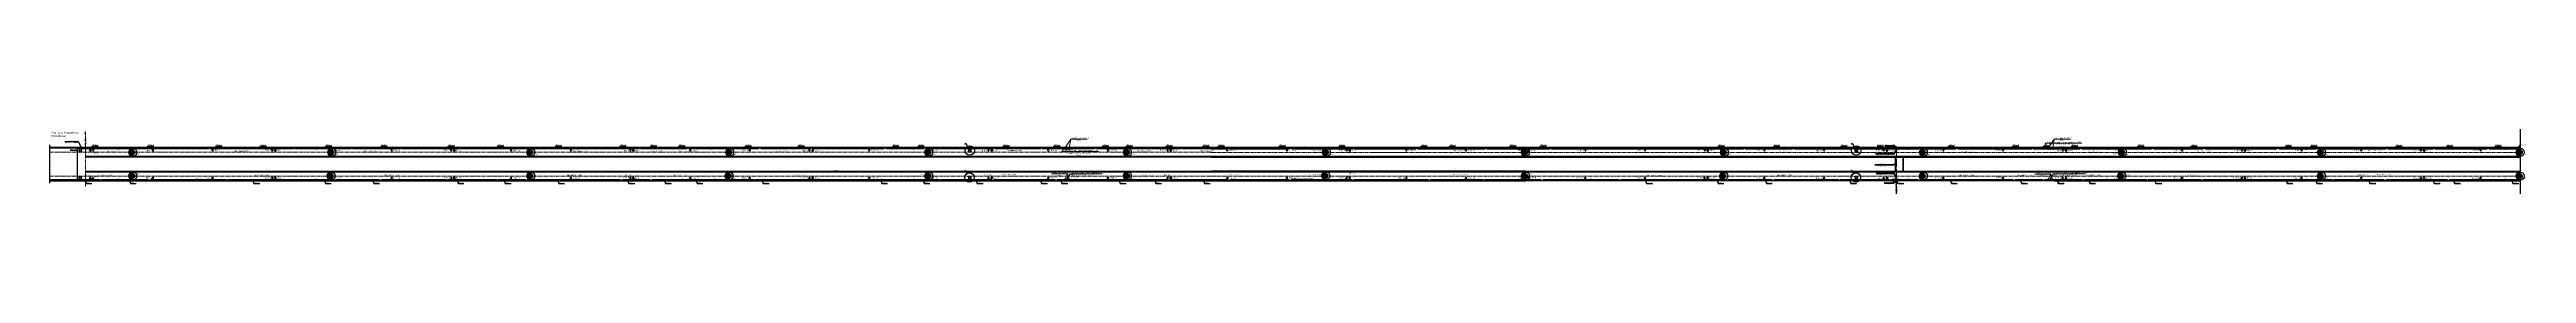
# Paper-space layout 'л2-л8' of a CAD drawing. Header units: millimetres. Extents: x 10032 to 18918, y -3051 to 627.
# Drawn here: x 10042 to 16267, y 464 to 627 of the extents above; entities that cross this region are included whole.
import ezdxf

# ---------------------------------------------------------------- set-up
doc = ezdxf.new("R2010")
doc.units = ezdxf.units.MM
doc.header["$LTSCALE"] = 0.5
for name, pattern in [('CENTER', [2, 1.25, -0.25, 0.25, -0.25]), ('CENTER2', [28.575, 19.05, -3.175, 3.175, -3.175]), ('Геоподоснова$0$12_5020Ж$0${ Cable   Tele }', [0])]:
    doc.linetypes.add(name, pattern=pattern)
for name, color, linetype in [('1_NADPIS', 7, 'Continuous'), ('3_RAZMER', 7, 'Continuous'), ('3_Текст', 7, 'Continuous'), ('NADPISI', 110, 'Continuous'), ('ВК_надписи', 7, 'Continuous'), ('ВК_сети', 4, 'Continuous'), ('ГТ_Конструкции', 2, 'Continuous'), ('ГТ_ПК', 2, 'Continuous'), ('ГТ_ПК @ 0.25', 2, 'Continuous'), ('ГТ_ПК @ 0.5', 2, 'Continuous'), ('ГТ_ПК @ 1', 2, 'Continuous'), ('ГТ_ПК @ 2', 2, 'Continuous'), ('ГТ_ПК @ 4', 2, 'Continuous')]:
    doc.layers.add(name, color=color, linetype=linetype)
for name, color, linetype, lineweight in [('1_PK500', 5, 'Continuous', 35), ('1_конструкция', 5, 'Continuous', 35), ('3_Формат', 4, 'Continuous', 60), ('А_Конструкции', 4, 'Continuous', 50), ('А_Текст', 255, 'Continuous', 20), ('АР_Оси', 242, 'CENTER2', 18), ('Сети ВК', 4, 'Continuous', 20)]:
    doc.layers.add(name, color=color, linetype=linetype, lineweight=lineweight)
doc.styles.add('RS-3-08', font='romans.shx', dxfattribs={"width": 0.8, "height": 3})
doc.styles.add('Стандарт ММП', font='isocpeur.ttf')

# ---------------------------------------------------------------- blocks, each defined once
blk = doc.blocks.new('ПК')
at = {"layer": 'ГТ_ПК'}
blk.add_hatch(color=0, dxfattribs=at).paths.add_polyline_path([(0, -2.5, 0.414214), (2.5, 0, 0.414214), (0, 2.5)])
at = {"layer": 'ГТ_ПК', "color": 0}
blk.add_line((0, -2.5), (0, 2.5), dxfattribs=at)
blk.add_circle((0, 0), 2.5, dxfattribs=at)
blk = doc.blocks.new('*U603')
at = {"layer": 'ГТ_ПК @ 0.25', "extrusion": (9.32183e-09, 7.72587e-22, 1), "xscale": 0.2500000000000061, "yscale": 0.2500000000000053, "zscale": 0.2500000000000053, "rotation": 180}
blk.add_blockref('ПК', (10251.2, 568.7, 0), dxfattribs=at)
at = {"layer": 'ГТ_ПК @ 0.5', "extrusion": (9.32183e-09, 7.72587e-22, 1), "xscale": 0.5000000000000189, "yscale": 0.5000000000000173, "zscale": 0.5000000000000173, "rotation": 180}
blk.add_blockref('ПК', (10251.2, 568.7, 0), dxfattribs=at)
at = {"layer": 'ГТ_ПК @ 1', "extrusion": (9.32183e-09, 7.72587e-22, 1), "rotation": 179.9999999999641}
blk.add_blockref('ПК', (10251.2, 568.7, 0), dxfattribs=at)
at = {"layer": 'ГТ_ПК @ 2', "extrusion": (9.32183e-09, 7.72587e-22, 1), "xscale": 2.000000000000075, "yscale": 2.000000000000069, "zscale": 2.000000000000069, "rotation": 180}
blk.add_blockref('ПК', (10251.2, 568.7, 0), dxfattribs=at)
at = {"layer": 'ГТ_ПК @ 4', "extrusion": (9.32183e-09, 7.72587e-22, 1), "xscale": 4.000000000000098, "yscale": 4.000000000000085, "zscale": 4.000000000000085, "rotation": 180}
blk.add_blockref('ПК', (10251.2, 568.7, 0), dxfattribs=at)
blk = doc.blocks.new('*U604')
at = {"layer": 'ГТ_ПК @ 0.25', "extrusion": (9.32183e-09, 7.72587e-22, 1), "xscale": 0.2500000000000061, "yscale": 0.2500000000000053, "zscale": 0.2500000000000053, "rotation": 180}
blk.add_blockref('ПК', (10751.2, 568.7, 0), dxfattribs=at)
at = {"layer": 'ГТ_ПК @ 0.5', "extrusion": (9.32183e-09, 7.72587e-22, 1), "xscale": 0.5000000000000189, "yscale": 0.5000000000000173, "zscale": 0.5000000000000173, "rotation": 180}
blk.add_blockref('ПК', (10751.2, 568.7, 0), dxfattribs=at)
at = {"layer": 'ГТ_ПК @ 1', "extrusion": (9.32183e-09, 7.72587e-22, 1), "rotation": 179.9999999999641}
blk.add_blockref('ПК', (10751.2, 568.7, 0), dxfattribs=at)
at = {"layer": 'ГТ_ПК @ 2', "extrusion": (9.32183e-09, 7.72587e-22, 1), "xscale": 2.000000000000075, "yscale": 2.000000000000069, "zscale": 2.000000000000069, "rotation": 180}
blk.add_blockref('ПК', (10751.2, 568.7, 0), dxfattribs=at)
at = {"layer": 'ГТ_ПК @ 4', "extrusion": (9.32183e-09, 7.72587e-22, 1), "xscale": 4.000000000000098, "yscale": 4.000000000000085, "zscale": 4.000000000000085, "rotation": 180}
blk.add_blockref('ПК', (10751.2, 568.7, 0), dxfattribs=at)
blk = doc.blocks.new('*U605')
at = {"layer": 'ГТ_ПК @ 0.25', "extrusion": (9.32183e-09, 7.72587e-22, 1), "xscale": 0.2500000000000061, "yscale": 0.2500000000000053, "zscale": 0.2500000000000053, "rotation": 180}
blk.add_blockref('ПК', (11251.2, 568.7, 0), dxfattribs=at)
at = {"layer": 'ГТ_ПК @ 0.5', "extrusion": (9.32183e-09, 7.72587e-22, 1), "xscale": 0.5000000000000189, "yscale": 0.5000000000000173, "zscale": 0.5000000000000173, "rotation": 180}
blk.add_blockref('ПК', (11251.2, 568.7, 0), dxfattribs=at)
at = {"layer": 'ГТ_ПК @ 1', "extrusion": (9.32183e-09, 7.72587e-22, 1), "rotation": 179.9999999999641}
blk.add_blockref('ПК', (11251.2, 568.7, 0), dxfattribs=at)
at = {"layer": 'ГТ_ПК @ 2', "extrusion": (9.32183e-09, 7.72587e-22, 1), "xscale": 2.000000000000075, "yscale": 2.000000000000069, "zscale": 2.000000000000069, "rotation": 180}
blk.add_blockref('ПК', (11251.2, 568.7, 0), dxfattribs=at)
at = {"layer": 'ГТ_ПК @ 4', "extrusion": (9.32183e-09, 7.72587e-22, 1), "xscale": 4.000000000000098, "yscale": 4.000000000000085, "zscale": 4.000000000000085, "rotation": 180}
blk.add_blockref('ПК', (11251.2, 568.7, 0), dxfattribs=at)
blk = doc.blocks.new('*U606')
at = {"layer": 'ГТ_ПК @ 0.25', "extrusion": (9.32183e-09, 7.72587e-22, 1), "xscale": 0.2500000000000061, "yscale": 0.2500000000000053, "zscale": 0.2500000000000053, "rotation": 180}
blk.add_blockref('ПК', (10251.2, 509.1, 0), dxfattribs=at)
at = {"layer": 'ГТ_ПК @ 0.5', "extrusion": (9.32183e-09, 7.72587e-22, 1), "xscale": 0.5000000000000189, "yscale": 0.5000000000000173, "zscale": 0.5000000000000173, "rotation": 180}
blk.add_blockref('ПК', (10251.2, 509.1, 0), dxfattribs=at)
at = {"layer": 'ГТ_ПК @ 1', "extrusion": (9.32183e-09, 7.72587e-22, 1), "rotation": 179.9999999999641}
blk.add_blockref('ПК', (10251.2, 509.1, 0), dxfattribs=at)
at = {"layer": 'ГТ_ПК @ 2', "extrusion": (9.32183e-09, 7.72587e-22, 1), "xscale": 2.000000000000075, "yscale": 2.000000000000069, "zscale": 2.000000000000069, "rotation": 180}
blk.add_blockref('ПК', (10251.2, 509.1, 0), dxfattribs=at)
at = {"layer": 'ГТ_ПК @ 4', "extrusion": (9.32183e-09, 7.72587e-22, 1), "xscale": 4.000000000000098, "yscale": 4.000000000000085, "zscale": 4.000000000000085, "rotation": 180}
blk.add_blockref('ПК', (10251.2, 509.1, 0), dxfattribs=at)
blk = doc.blocks.new('*U607')
at = {"layer": 'ГТ_ПК @ 0.25', "extrusion": (9.32183e-09, 7.72587e-22, 1), "xscale": 0.2500000000000061, "yscale": 0.2500000000000053, "zscale": 0.2500000000000053, "rotation": 180}
blk.add_blockref('ПК', (10749.5, 509.1, 0), dxfattribs=at)
at = {"layer": 'ГТ_ПК @ 0.5', "extrusion": (9.32183e-09, 7.72587e-22, 1), "xscale": 0.5000000000000189, "yscale": 0.5000000000000173, "zscale": 0.5000000000000173, "rotation": 180}
blk.add_blockref('ПК', (10749.5, 509.1, 0), dxfattribs=at)
at = {"layer": 'ГТ_ПК @ 1', "extrusion": (9.32183e-09, 7.72587e-22, 1), "rotation": 179.9999999999641}
blk.add_blockref('ПК', (10749.5, 509.1, 0), dxfattribs=at)
at = {"layer": 'ГТ_ПК @ 2', "extrusion": (9.32183e-09, 7.72587e-22, 1), "xscale": 2.000000000000075, "yscale": 2.000000000000069, "zscale": 2.000000000000069, "rotation": 180}
blk.add_blockref('ПК', (10749.5, 509.1, 0), dxfattribs=at)
at = {"layer": 'ГТ_ПК @ 4', "extrusion": (9.32183e-09, 7.72587e-22, 1), "xscale": 4.000000000000098, "yscale": 4.000000000000085, "zscale": 4.000000000000085, "rotation": 180}
blk.add_blockref('ПК', (10749.5, 509.1, 0), dxfattribs=at)
blk = doc.blocks.new('*U608')
at = {"layer": 'ГТ_ПК @ 0.25', "extrusion": (9.32183e-09, 7.72587e-22, 1), "xscale": 0.2500000000000061, "yscale": 0.2500000000000053, "zscale": 0.2500000000000053, "rotation": 180}
blk.add_blockref('ПК', (11251.2, 509.1, 0), dxfattribs=at)
at = {"layer": 'ГТ_ПК @ 0.5', "extrusion": (9.32183e-09, 7.72587e-22, 1), "xscale": 0.5000000000000189, "yscale": 0.5000000000000173, "zscale": 0.5000000000000173, "rotation": 180}
blk.add_blockref('ПК', (11251.2, 509.1, 0), dxfattribs=at)
at = {"layer": 'ГТ_ПК @ 1', "extrusion": (9.32183e-09, 7.72587e-22, 1), "rotation": 179.9999999999641}
blk.add_blockref('ПК', (11251.2, 509.1, 0), dxfattribs=at)
at = {"layer": 'ГТ_ПК @ 2', "extrusion": (9.32183e-09, 7.72587e-22, 1), "xscale": 2.000000000000075, "yscale": 2.000000000000069, "zscale": 2.000000000000069, "rotation": 180}
blk.add_blockref('ПК', (11251.2, 509.1, 0), dxfattribs=at)
at = {"layer": 'ГТ_ПК @ 4', "extrusion": (9.32183e-09, 7.72587e-22, 1), "xscale": 4.000000000000098, "yscale": 4.000000000000085, "zscale": 4.000000000000085, "rotation": 180}
blk.add_blockref('ПК', (11251.2, 509.1, 0), dxfattribs=at)
blk = doc.blocks.new('*U609')
at = {"layer": 'ГТ_ПК @ 0.25', "extrusion": (9.32183e-09, 7.72587e-22, 1), "xscale": 0.2500000000000061, "yscale": 0.2500000000000053, "zscale": 0.2500000000000053, "rotation": 180}
blk.add_blockref('ПК', (11751.2, 568.7, 0), dxfattribs=at)
at = {"layer": 'ГТ_ПК @ 0.5', "extrusion": (9.32183e-09, 7.72587e-22, 1), "xscale": 0.5000000000000189, "yscale": 0.5000000000000173, "zscale": 0.5000000000000173, "rotation": 180}
blk.add_blockref('ПК', (11751.2, 568.7, 0), dxfattribs=at)
at = {"layer": 'ГТ_ПК @ 1', "extrusion": (9.32183e-09, 7.72587e-22, 1), "rotation": 179.9999999999641}
blk.add_blockref('ПК', (11751.2, 568.7, 0), dxfattribs=at)
at = {"layer": 'ГТ_ПК @ 2', "extrusion": (9.32183e-09, 7.72587e-22, 1), "xscale": 2.000000000000075, "yscale": 2.000000000000069, "zscale": 2.000000000000069, "rotation": 180}
blk.add_blockref('ПК', (11751.2, 568.7, 0), dxfattribs=at)
at = {"layer": 'ГТ_ПК @ 4', "extrusion": (9.32183e-09, 7.72587e-22, 1), "xscale": 4.000000000000098, "yscale": 4.000000000000085, "zscale": 4.000000000000085, "rotation": 180}
blk.add_blockref('ПК', (11751.2, 568.7, 0), dxfattribs=at)
blk = doc.blocks.new('*U610')
at = {"layer": 'ГТ_ПК @ 0.25', "extrusion": (9.32183e-09, 7.72587e-22, 1), "xscale": 0.2500000000000061, "yscale": 0.2500000000000053, "zscale": 0.2500000000000053, "rotation": 180}
blk.add_blockref('ПК', (12251.2, 568.7, 0), dxfattribs=at)
at = {"layer": 'ГТ_ПК @ 0.5', "extrusion": (9.32183e-09, 7.72587e-22, 1), "xscale": 0.5000000000000189, "yscale": 0.5000000000000173, "zscale": 0.5000000000000173, "rotation": 180}
blk.add_blockref('ПК', (12251.2, 568.7, 0), dxfattribs=at)
at = {"layer": 'ГТ_ПК @ 1', "extrusion": (9.32183e-09, 7.72587e-22, 1), "rotation": 179.9999999999641}
blk.add_blockref('ПК', (12251.2, 568.7, 0), dxfattribs=at)
at = {"layer": 'ГТ_ПК @ 2', "extrusion": (9.32183e-09, 7.72587e-22, 1), "xscale": 2.000000000000075, "yscale": 2.000000000000069, "zscale": 2.000000000000069, "rotation": 180}
blk.add_blockref('ПК', (12251.2, 568.7, 0), dxfattribs=at)
at = {"layer": 'ГТ_ПК @ 4', "extrusion": (9.32183e-09, 7.72587e-22, 1), "xscale": 4.000000000000098, "yscale": 4.000000000000085, "zscale": 4.000000000000085, "rotation": 180}
blk.add_blockref('ПК', (12251.2, 568.7, 0), dxfattribs=at)
blk = doc.blocks.new('*U611')
at = {"layer": 'ГТ_ПК @ 0.25', "extrusion": (9.32183e-09, 7.72587e-22, 1), "xscale": 0.2500000000000061, "yscale": 0.2500000000000053, "zscale": 0.2500000000000053, "rotation": 180}
blk.add_blockref('ПК', (12751.2, 568.7, 0), dxfattribs=at)
at = {"layer": 'ГТ_ПК @ 0.5', "extrusion": (9.32183e-09, 7.72587e-22, 1), "xscale": 0.5000000000000189, "yscale": 0.5000000000000173, "zscale": 0.5000000000000173, "rotation": 180}
blk.add_blockref('ПК', (12751.2, 568.7, 0), dxfattribs=at)
at = {"layer": 'ГТ_ПК @ 1', "extrusion": (9.32183e-09, 7.72587e-22, 1), "rotation": 179.9999999999641}
blk.add_blockref('ПК', (12751.2, 568.7, 0), dxfattribs=at)
at = {"layer": 'ГТ_ПК @ 2', "extrusion": (9.32183e-09, 7.72587e-22, 1), "xscale": 2.000000000000075, "yscale": 2.000000000000069, "zscale": 2.000000000000069, "rotation": 180}
blk.add_blockref('ПК', (12751.2, 568.7, 0), dxfattribs=at)
at = {"layer": 'ГТ_ПК @ 4', "extrusion": (9.32183e-09, 7.72587e-22, 1), "xscale": 4.000000000000098, "yscale": 4.000000000000085, "zscale": 4.000000000000085, "rotation": 180}
blk.add_blockref('ПК', (12751.2, 568.7, 0), dxfattribs=at)
blk = doc.blocks.new('*U612')
at = {"layer": 'ГТ_ПК @ 0.25', "extrusion": (9.32183e-09, 7.72587e-22, 1), "xscale": 0.2500000000000061, "yscale": 0.2500000000000053, "zscale": 0.2500000000000053, "rotation": 180}
blk.add_blockref('ПК', (11749.8, 509.1, 0), dxfattribs=at)
at = {"layer": 'ГТ_ПК @ 0.5', "extrusion": (9.32183e-09, 7.72587e-22, 1), "xscale": 0.5000000000000189, "yscale": 0.5000000000000173, "zscale": 0.5000000000000173, "rotation": 180}
blk.add_blockref('ПК', (11749.8, 509.1, 0), dxfattribs=at)
at = {"layer": 'ГТ_ПК @ 1', "extrusion": (9.32183e-09, 7.72587e-22, 1), "rotation": 179.9999999999641}
blk.add_blockref('ПК', (11749.8, 509.1, 0), dxfattribs=at)
at = {"layer": 'ГТ_ПК @ 2', "extrusion": (9.32183e-09, 7.72587e-22, 1), "xscale": 2.000000000000075, "yscale": 2.000000000000069, "zscale": 2.000000000000069, "rotation": 180}
blk.add_blockref('ПК', (11749.8, 509.1, 0), dxfattribs=at)
at = {"layer": 'ГТ_ПК @ 4', "extrusion": (9.32183e-09, 7.72587e-22, 1), "xscale": 4.000000000000098, "yscale": 4.000000000000085, "zscale": 4.000000000000085, "rotation": 180}
blk.add_blockref('ПК', (11749.8, 509.1, 0), dxfattribs=at)
blk = doc.blocks.new('*U613')
at = {"layer": 'ГТ_ПК @ 0.25', "extrusion": (9.32183e-09, 7.72587e-22, 1), "xscale": 0.2500000000000061, "yscale": 0.2500000000000053, "zscale": 0.2500000000000053, "rotation": 180}
blk.add_blockref('ПК', (12251.2, 509.1, 0), dxfattribs=at)
at = {"layer": 'ГТ_ПК @ 0.5', "extrusion": (9.32183e-09, 7.72587e-22, 1), "xscale": 0.5000000000000189, "yscale": 0.5000000000000173, "zscale": 0.5000000000000173, "rotation": 180}
blk.add_blockref('ПК', (12251.2, 509.1, 0), dxfattribs=at)
at = {"layer": 'ГТ_ПК @ 1', "extrusion": (9.32183e-09, 7.72587e-22, 1), "rotation": 179.9999999999641}
blk.add_blockref('ПК', (12251.2, 509.1, 0), dxfattribs=at)
at = {"layer": 'ГТ_ПК @ 2', "extrusion": (9.32183e-09, 7.72587e-22, 1), "xscale": 2.000000000000075, "yscale": 2.000000000000069, "zscale": 2.000000000000069, "rotation": 180}
blk.add_blockref('ПК', (12251.2, 509.1, 0), dxfattribs=at)
at = {"layer": 'ГТ_ПК @ 4', "extrusion": (9.32183e-09, 7.72587e-22, 1), "xscale": 4.000000000000098, "yscale": 4.000000000000085, "zscale": 4.000000000000085, "rotation": 180}
blk.add_blockref('ПК', (12251.2, 509.1, 0), dxfattribs=at)
blk = doc.blocks.new('*U614')
at = {"layer": 'ГТ_ПК @ 0.25', "extrusion": (9.32183e-09, 7.72587e-22, 1), "xscale": 0.2500000000000061, "yscale": 0.2500000000000053, "zscale": 0.2500000000000053, "rotation": 180}
blk.add_blockref('ПК', (12751.2, 509.1, 0), dxfattribs=at)
at = {"layer": 'ГТ_ПК @ 0.5', "extrusion": (9.32183e-09, 7.72587e-22, 1), "xscale": 0.5000000000000189, "yscale": 0.5000000000000173, "zscale": 0.5000000000000173, "rotation": 180}
blk.add_blockref('ПК', (12751.2, 509.1, 0), dxfattribs=at)
at = {"layer": 'ГТ_ПК @ 1', "extrusion": (9.32183e-09, 7.72587e-22, 1), "rotation": 179.9999999999641}
blk.add_blockref('ПК', (12751.2, 509.1, 0), dxfattribs=at)
at = {"layer": 'ГТ_ПК @ 2', "extrusion": (9.32183e-09, 7.72587e-22, 1), "xscale": 2.000000000000075, "yscale": 2.000000000000069, "zscale": 2.000000000000069, "rotation": 180}
blk.add_blockref('ПК', (12751.2, 509.1, 0), dxfattribs=at)
at = {"layer": 'ГТ_ПК @ 4', "extrusion": (9.32183e-09, 7.72587e-22, 1), "xscale": 4.000000000000098, "yscale": 4.000000000000085, "zscale": 4.000000000000085, "rotation": 180}
blk.add_blockref('ПК', (12751.2, 509.1, 0), dxfattribs=at)
blk = doc.blocks.new('*U615')
at = {"layer": 'ГТ_ПК @ 0.25', "extrusion": (9.32183e-09, 7.72587e-22, 1), "xscale": 0.2500000000000061, "yscale": 0.2500000000000053, "zscale": 0.2500000000000053, "rotation": 180}
blk.add_blockref('ПК', (13251.2, 568.5, 0), dxfattribs=at)
at = {"layer": 'ГТ_ПК @ 0.5', "extrusion": (9.32183e-09, 7.72587e-22, 1), "xscale": 0.5000000000000189, "yscale": 0.5000000000000173, "zscale": 0.5000000000000173, "rotation": 180}
blk.add_blockref('ПК', (13251.2, 568.5, 0), dxfattribs=at)
at = {"layer": 'ГТ_ПК @ 1', "extrusion": (9.32183e-09, 7.72587e-22, 1), "rotation": 179.9999999999641}
blk.add_blockref('ПК', (13251.2, 568.5, 0), dxfattribs=at)
at = {"layer": 'ГТ_ПК @ 2', "extrusion": (9.32183e-09, 7.72587e-22, 1), "xscale": 2.000000000000075, "yscale": 2.000000000000069, "zscale": 2.000000000000069, "rotation": 180}
blk.add_blockref('ПК', (13251.2, 568.5, 0), dxfattribs=at)
at = {"layer": 'ГТ_ПК @ 4', "extrusion": (9.32183e-09, 7.72587e-22, 1), "xscale": 4.000000000000098, "yscale": 4.000000000000085, "zscale": 4.000000000000085, "rotation": 180}
blk.add_blockref('ПК', (13251.2, 568.5, 0), dxfattribs=at)
blk = doc.blocks.new('*U616')
at = {"layer": 'ГТ_ПК @ 0.25', "extrusion": (9.32183e-09, 7.72587e-22, 1), "xscale": 0.2500000000000061, "yscale": 0.2500000000000053, "zscale": 0.2500000000000053, "rotation": 180}
blk.add_blockref('ПК', (13751.2, 568.5, 0), dxfattribs=at)
at = {"layer": 'ГТ_ПК @ 0.5', "extrusion": (9.32183e-09, 7.72587e-22, 1), "xscale": 0.5000000000000189, "yscale": 0.5000000000000173, "zscale": 0.5000000000000173, "rotation": 180}
blk.add_blockref('ПК', (13751.2, 568.5, 0), dxfattribs=at)
at = {"layer": 'ГТ_ПК @ 1', "extrusion": (9.32183e-09, 7.72587e-22, 1), "rotation": 179.9999999999641}
blk.add_blockref('ПК', (13751.2, 568.5, 0), dxfattribs=at)
at = {"layer": 'ГТ_ПК @ 2', "extrusion": (9.32183e-09, 7.72587e-22, 1), "xscale": 2.000000000000075, "yscale": 2.000000000000069, "zscale": 2.000000000000069, "rotation": 180}
blk.add_blockref('ПК', (13751.2, 568.5, 0), dxfattribs=at)
at = {"layer": 'ГТ_ПК @ 4', "extrusion": (9.32183e-09, 7.72587e-22, 1), "xscale": 4.000000000000098, "yscale": 4.000000000000085, "zscale": 4.000000000000085, "rotation": 180}
blk.add_blockref('ПК', (13751.2, 568.5, 0), dxfattribs=at)
blk = doc.blocks.new('*U617')
at = {"layer": 'ГТ_ПК @ 0.25', "extrusion": (9.32183e-09, 7.72587e-22, 1), "xscale": 0.2500000000000061, "yscale": 0.2500000000000053, "zscale": 0.2500000000000053, "rotation": 180}
blk.add_blockref('ПК', (13249.6, 509.8, 0), dxfattribs=at)
at = {"layer": 'ГТ_ПК @ 0.5', "extrusion": (9.32183e-09, 7.72587e-22, 1), "xscale": 0.5000000000000189, "yscale": 0.5000000000000173, "zscale": 0.5000000000000173, "rotation": 180}
blk.add_blockref('ПК', (13249.6, 509.8, 0), dxfattribs=at)
at = {"layer": 'ГТ_ПК @ 1', "extrusion": (9.32183e-09, 7.72587e-22, 1), "rotation": 179.9999999999641}
blk.add_blockref('ПК', (13249.6, 509.8, 0), dxfattribs=at)
at = {"layer": 'ГТ_ПК @ 2', "extrusion": (9.32183e-09, 7.72587e-22, 1), "xscale": 2.000000000000075, "yscale": 2.000000000000069, "zscale": 2.000000000000069, "rotation": 180}
blk.add_blockref('ПК', (13249.6, 509.8, 0), dxfattribs=at)
at = {"layer": 'ГТ_ПК @ 4', "extrusion": (9.32183e-09, 7.72587e-22, 1), "xscale": 4.000000000000098, "yscale": 4.000000000000085, "zscale": 4.000000000000085, "rotation": 180}
blk.add_blockref('ПК', (13249.6, 509.8, 0), dxfattribs=at)
blk = doc.blocks.new('*U618')
at = {"layer": 'ГТ_ПК @ 0.25', "extrusion": (9.32183e-09, 7.72587e-22, 1), "xscale": 0.2500000000000061, "yscale": 0.2500000000000053, "zscale": 0.2500000000000053, "rotation": 180}
blk.add_blockref('ПК', (13751.2, 509.1, 0), dxfattribs=at)
at = {"layer": 'ГТ_ПК @ 0.5', "extrusion": (9.32183e-09, 7.72587e-22, 1), "xscale": 0.5000000000000189, "yscale": 0.5000000000000173, "zscale": 0.5000000000000173, "rotation": 180}
blk.add_blockref('ПК', (13751.2, 509.1, 0), dxfattribs=at)
at = {"layer": 'ГТ_ПК @ 1', "extrusion": (9.32183e-09, 7.72587e-22, 1), "rotation": 179.9999999999641}
blk.add_blockref('ПК', (13751.2, 509.1, 0), dxfattribs=at)
at = {"layer": 'ГТ_ПК @ 2', "extrusion": (9.32183e-09, 7.72587e-22, 1), "xscale": 2.000000000000075, "yscale": 2.000000000000069, "zscale": 2.000000000000069, "rotation": 180}
blk.add_blockref('ПК', (13751.2, 509.1, 0), dxfattribs=at)
at = {"layer": 'ГТ_ПК @ 4', "extrusion": (9.32183e-09, 7.72587e-22, 1), "xscale": 4.000000000000098, "yscale": 4.000000000000085, "zscale": 4.000000000000085, "rotation": 180}
blk.add_blockref('ПК', (13751.2, 509.1, 0), dxfattribs=at)
blk = doc.blocks.new('*U619')
at = {"layer": 'ГТ_ПК @ 0.25', "extrusion": (9.32183e-09, 7.72587e-22, 1), "xscale": 0.2500000000000061, "yscale": 0.2500000000000053, "zscale": 0.2500000000000053, "rotation": 180}
blk.add_blockref('ПК', (13751.2, 568.5, 0), dxfattribs=at)
at = {"layer": 'ГТ_ПК @ 0.5', "extrusion": (9.32183e-09, 7.72587e-22, 1), "xscale": 0.5000000000000189, "yscale": 0.5000000000000173, "zscale": 0.5000000000000173, "rotation": 180}
blk.add_blockref('ПК', (13751.2, 568.5, 0), dxfattribs=at)
at = {"layer": 'ГТ_ПК @ 1', "extrusion": (9.32183e-09, 7.72587e-22, 1), "rotation": 179.9999999999641}
blk.add_blockref('ПК', (13751.2, 568.5, 0), dxfattribs=at)
at = {"layer": 'ГТ_ПК @ 2', "extrusion": (9.32183e-09, 7.72587e-22, 1), "xscale": 2.000000000000075, "yscale": 2.000000000000069, "zscale": 2.000000000000069, "rotation": 180}
blk.add_blockref('ПК', (13751.2, 568.5, 0), dxfattribs=at)
at = {"layer": 'ГТ_ПК @ 4', "extrusion": (9.32183e-09, 7.72587e-22, 1), "xscale": 4.000000000000098, "yscale": 4.000000000000085, "zscale": 4.000000000000085, "rotation": 180}
blk.add_blockref('ПК', (13751.2, 568.5, 0), dxfattribs=at)
blk = doc.blocks.new('*U620')
at = {"layer": 'ГТ_ПК @ 0.25', "extrusion": (9.32183e-09, 7.72587e-22, 1), "xscale": 0.2500000000000061, "yscale": 0.2500000000000053, "zscale": 0.2500000000000053, "rotation": 180}
blk.add_blockref('ПК', (14251.2, 568.5, 0), dxfattribs=at)
at = {"layer": 'ГТ_ПК @ 0.5', "extrusion": (9.32183e-09, 7.72587e-22, 1), "xscale": 0.5000000000000189, "yscale": 0.5000000000000173, "zscale": 0.5000000000000173, "rotation": 180}
blk.add_blockref('ПК', (14251.2, 568.5, 0), dxfattribs=at)
at = {"layer": 'ГТ_ПК @ 1', "extrusion": (9.32183e-09, 7.72587e-22, 1), "rotation": 179.9999999999641}
blk.add_blockref('ПК', (14251.2, 568.5, 0), dxfattribs=at)
at = {"layer": 'ГТ_ПК @ 2', "extrusion": (9.32183e-09, 7.72587e-22, 1), "xscale": 2.000000000000075, "yscale": 2.000000000000069, "zscale": 2.000000000000069, "rotation": 180}
blk.add_blockref('ПК', (14251.2, 568.5, 0), dxfattribs=at)
at = {"layer": 'ГТ_ПК @ 4', "extrusion": (9.32183e-09, 7.72587e-22, 1), "xscale": 4.000000000000098, "yscale": 4.000000000000085, "zscale": 4.000000000000085, "rotation": 180}
blk.add_blockref('ПК', (14251.2, 568.5, 0), dxfattribs=at)
blk = doc.blocks.new('*U621')
at = {"layer": 'ГТ_ПК @ 0.25', "extrusion": (9.32183e-09, 7.72587e-22, 1), "xscale": 0.2500000000000061, "yscale": 0.2500000000000053, "zscale": 0.2500000000000053, "rotation": 180}
blk.add_blockref('ПК', (14751.2, 568.5, 0), dxfattribs=at)
at = {"layer": 'ГТ_ПК @ 0.5', "extrusion": (9.32183e-09, 7.72587e-22, 1), "xscale": 0.5000000000000189, "yscale": 0.5000000000000173, "zscale": 0.5000000000000173, "rotation": 180}
blk.add_blockref('ПК', (14751.2, 568.5, 0), dxfattribs=at)
at = {"layer": 'ГТ_ПК @ 1', "extrusion": (9.32183e-09, 7.72587e-22, 1), "rotation": 179.9999999999641}
blk.add_blockref('ПК', (14751.2, 568.5, 0), dxfattribs=at)
at = {"layer": 'ГТ_ПК @ 2', "extrusion": (9.32183e-09, 7.72587e-22, 1), "xscale": 2.000000000000075, "yscale": 2.000000000000069, "zscale": 2.000000000000069, "rotation": 180}
blk.add_blockref('ПК', (14751.2, 568.5, 0), dxfattribs=at)
at = {"layer": 'ГТ_ПК @ 4', "extrusion": (9.32183e-09, 7.72587e-22, 1), "xscale": 4.000000000000098, "yscale": 4.000000000000085, "zscale": 4.000000000000085, "rotation": 180}
blk.add_blockref('ПК', (14751.2, 568.5, 0), dxfattribs=at)
blk = doc.blocks.new('*U622')
at = {"layer": 'ГТ_ПК @ 0.25', "extrusion": (9.32183e-09, 7.72587e-22, 1), "xscale": 0.2500000000000061, "yscale": 0.2500000000000053, "zscale": 0.2500000000000053, "rotation": 180}
blk.add_blockref('ПК', (13751.2, 508.9, 0), dxfattribs=at)
at = {"layer": 'ГТ_ПК @ 0.5', "extrusion": (9.32183e-09, 7.72587e-22, 1), "xscale": 0.5000000000000189, "yscale": 0.5000000000000173, "zscale": 0.5000000000000173, "rotation": 180}
blk.add_blockref('ПК', (13751.2, 508.9, 0), dxfattribs=at)
at = {"layer": 'ГТ_ПК @ 1', "extrusion": (9.32183e-09, 7.72587e-22, 1), "rotation": 179.9999999999641}
blk.add_blockref('ПК', (13751.2, 508.9, 0), dxfattribs=at)
at = {"layer": 'ГТ_ПК @ 2', "extrusion": (9.32183e-09, 7.72587e-22, 1), "xscale": 2.000000000000075, "yscale": 2.000000000000069, "zscale": 2.000000000000069, "rotation": 180}
blk.add_blockref('ПК', (13751.2, 508.9, 0), dxfattribs=at)
at = {"layer": 'ГТ_ПК @ 4', "extrusion": (9.32183e-09, 7.72587e-22, 1), "xscale": 4.000000000000098, "yscale": 4.000000000000085, "zscale": 4.000000000000085, "rotation": 180}
blk.add_blockref('ПК', (13751.2, 508.9, 0), dxfattribs=at)
blk = doc.blocks.new('*U623')
at = {"layer": 'ГТ_ПК @ 0.25', "extrusion": (9.32183e-09, 7.72587e-22, 1), "xscale": 0.2500000000000061, "yscale": 0.2500000000000053, "zscale": 0.2500000000000053, "rotation": 180}
blk.add_blockref('ПК', (14249.5, 508.9, 0), dxfattribs=at)
at = {"layer": 'ГТ_ПК @ 0.5', "extrusion": (9.32183e-09, 7.72587e-22, 1), "xscale": 0.5000000000000189, "yscale": 0.5000000000000173, "zscale": 0.5000000000000173, "rotation": 180}
blk.add_blockref('ПК', (14249.5, 508.9, 0), dxfattribs=at)
at = {"layer": 'ГТ_ПК @ 1', "extrusion": (9.32183e-09, 7.72587e-22, 1), "rotation": 179.9999999999641}
blk.add_blockref('ПК', (14249.5, 508.9, 0), dxfattribs=at)
at = {"layer": 'ГТ_ПК @ 2', "extrusion": (9.32183e-09, 7.72587e-22, 1), "xscale": 2.000000000000075, "yscale": 2.000000000000069, "zscale": 2.000000000000069, "rotation": 180}
blk.add_blockref('ПК', (14249.5, 508.9, 0), dxfattribs=at)
at = {"layer": 'ГТ_ПК @ 4', "extrusion": (9.32183e-09, 7.72587e-22, 1), "xscale": 4.000000000000098, "yscale": 4.000000000000085, "zscale": 4.000000000000085, "rotation": 180}
blk.add_blockref('ПК', (14249.5, 508.9, 0), dxfattribs=at)
blk = doc.blocks.new('*U624')
at = {"layer": 'ГТ_ПК @ 0.25', "extrusion": (9.32183e-09, 7.72587e-22, 1), "xscale": 0.2500000000000061, "yscale": 0.2500000000000053, "zscale": 0.2500000000000053, "rotation": 180}
blk.add_blockref('ПК', (14751.2, 508.9, 0), dxfattribs=at)
at = {"layer": 'ГТ_ПК @ 0.5', "extrusion": (9.32183e-09, 7.72587e-22, 1), "xscale": 0.5000000000000189, "yscale": 0.5000000000000173, "zscale": 0.5000000000000173, "rotation": 180}
blk.add_blockref('ПК', (14751.2, 508.9, 0), dxfattribs=at)
at = {"layer": 'ГТ_ПК @ 1', "extrusion": (9.32183e-09, 7.72587e-22, 1), "rotation": 179.9999999999641}
blk.add_blockref('ПК', (14751.2, 508.9, 0), dxfattribs=at)
at = {"layer": 'ГТ_ПК @ 2', "extrusion": (9.32183e-09, 7.72587e-22, 1), "xscale": 2.000000000000075, "yscale": 2.000000000000069, "zscale": 2.000000000000069, "rotation": 180}
blk.add_blockref('ПК', (14751.2, 508.9, 0), dxfattribs=at)
at = {"layer": 'ГТ_ПК @ 4', "extrusion": (9.32183e-09, 7.72587e-22, 1), "xscale": 4.000000000000098, "yscale": 4.000000000000085, "zscale": 4.000000000000085, "rotation": 180}
blk.add_blockref('ПК', (14751.2, 508.9, 0), dxfattribs=at)
blk = doc.blocks.new('*U625')
at = {"layer": 'ГТ_ПК @ 0.25', "extrusion": (9.32183e-09, 7.72587e-22, 1), "xscale": 0.2500000000000061, "yscale": 0.2500000000000053, "zscale": 0.2500000000000053, "rotation": 180}
blk.add_blockref('ПК', (15251.2, 568.5, 0), dxfattribs=at)
at = {"layer": 'ГТ_ПК @ 0.5', "extrusion": (9.32183e-09, 7.72587e-22, 1), "xscale": 0.5000000000000189, "yscale": 0.5000000000000173, "zscale": 0.5000000000000173, "rotation": 180}
blk.add_blockref('ПК', (15251.2, 568.5, 0), dxfattribs=at)
at = {"layer": 'ГТ_ПК @ 1', "extrusion": (9.32183e-09, 7.72587e-22, 1), "rotation": 179.9999999999641}
blk.add_blockref('ПК', (15251.2, 568.5, 0), dxfattribs=at)
at = {"layer": 'ГТ_ПК @ 2', "extrusion": (9.32183e-09, 7.72587e-22, 1), "xscale": 2.000000000000075, "yscale": 2.000000000000069, "zscale": 2.000000000000069, "rotation": 180}
blk.add_blockref('ПК', (15251.2, 568.5, 0), dxfattribs=at)
at = {"layer": 'ГТ_ПК @ 4', "extrusion": (9.32183e-09, 7.72587e-22, 1), "xscale": 4.000000000000098, "yscale": 4.000000000000085, "zscale": 4.000000000000085, "rotation": 180}
blk.add_blockref('ПК', (15251.2, 568.5, 0), dxfattribs=at)
blk = doc.blocks.new('*U626')
at = {"layer": 'ГТ_ПК @ 0.25', "extrusion": (9.32183e-09, 7.72587e-22, 1), "xscale": 0.2500000000000061, "yscale": 0.2500000000000053, "zscale": 0.2500000000000053, "rotation": 180}
blk.add_blockref('ПК', (15751.2, 568.5, 0), dxfattribs=at)
at = {"layer": 'ГТ_ПК @ 0.5', "extrusion": (9.32183e-09, 7.72587e-22, 1), "xscale": 0.5000000000000189, "yscale": 0.5000000000000173, "zscale": 0.5000000000000173, "rotation": 180}
blk.add_blockref('ПК', (15751.2, 568.5, 0), dxfattribs=at)
at = {"layer": 'ГТ_ПК @ 1', "extrusion": (9.32183e-09, 7.72587e-22, 1), "rotation": 179.9999999999641}
blk.add_blockref('ПК', (15751.2, 568.5, 0), dxfattribs=at)
at = {"layer": 'ГТ_ПК @ 2', "extrusion": (9.32183e-09, 7.72587e-22, 1), "xscale": 2.000000000000075, "yscale": 2.000000000000069, "zscale": 2.000000000000069, "rotation": 180}
blk.add_blockref('ПК', (15751.2, 568.5, 0), dxfattribs=at)
at = {"layer": 'ГТ_ПК @ 4', "extrusion": (9.32183e-09, 7.72587e-22, 1), "xscale": 4.000000000000098, "yscale": 4.000000000000085, "zscale": 4.000000000000085, "rotation": 180}
blk.add_blockref('ПК', (15751.2, 568.5, 0), dxfattribs=at)
blk = doc.blocks.new('*U627')
at = {"layer": 'ГТ_ПК @ 0.25', "extrusion": (9.32183e-09, 7.72587e-22, 1), "xscale": 0.2500000000000061, "yscale": 0.2500000000000053, "zscale": 0.2500000000000053, "rotation": 180}
blk.add_blockref('ПК', (16251.2, 568.5, 0), dxfattribs=at)
at = {"layer": 'ГТ_ПК @ 0.5', "extrusion": (9.32183e-09, 7.72587e-22, 1), "xscale": 0.5000000000000189, "yscale": 0.5000000000000173, "zscale": 0.5000000000000173, "rotation": 180}
blk.add_blockref('ПК', (16251.2, 568.5, 0), dxfattribs=at)
at = {"layer": 'ГТ_ПК @ 1', "extrusion": (9.32183e-09, 7.72587e-22, 1), "rotation": 179.9999999999641}
blk.add_blockref('ПК', (16251.2, 568.5, 0), dxfattribs=at)
at = {"layer": 'ГТ_ПК @ 2', "extrusion": (9.32183e-09, 7.72587e-22, 1), "xscale": 2.000000000000075, "yscale": 2.000000000000069, "zscale": 2.000000000000069, "rotation": 180}
blk.add_blockref('ПК', (16251.2, 568.5, 0), dxfattribs=at)
at = {"layer": 'ГТ_ПК @ 4', "extrusion": (9.32183e-09, 7.72587e-22, 1), "xscale": 4.000000000000098, "yscale": 4.000000000000085, "zscale": 4.000000000000085, "rotation": 180}
blk.add_blockref('ПК', (16251.2, 568.5, 0), dxfattribs=at)
blk = doc.blocks.new('*U628')
at = {"layer": 'ГТ_ПК @ 0.25', "extrusion": (9.32183e-09, 7.72587e-22, 1), "xscale": 0.2500000000000061, "yscale": 0.2500000000000053, "zscale": 0.2500000000000053, "rotation": 180}
blk.add_blockref('ПК', (15249.8, 508.9, 0), dxfattribs=at)
at = {"layer": 'ГТ_ПК @ 0.5', "extrusion": (9.32183e-09, 7.72587e-22, 1), "xscale": 0.5000000000000189, "yscale": 0.5000000000000173, "zscale": 0.5000000000000173, "rotation": 180}
blk.add_blockref('ПК', (15249.8, 508.9, 0), dxfattribs=at)
at = {"layer": 'ГТ_ПК @ 1', "extrusion": (9.32183e-09, 7.72587e-22, 1), "rotation": 179.9999999999641}
blk.add_blockref('ПК', (15249.8, 508.9, 0), dxfattribs=at)
at = {"layer": 'ГТ_ПК @ 2', "extrusion": (9.32183e-09, 7.72587e-22, 1), "xscale": 2.000000000000075, "yscale": 2.000000000000069, "zscale": 2.000000000000069, "rotation": 180}
blk.add_blockref('ПК', (15249.8, 508.9, 0), dxfattribs=at)
at = {"layer": 'ГТ_ПК @ 4', "extrusion": (9.32183e-09, 7.72587e-22, 1), "xscale": 4.000000000000098, "yscale": 4.000000000000085, "zscale": 4.000000000000085, "rotation": 180}
blk.add_blockref('ПК', (15249.8, 508.9, 0), dxfattribs=at)
blk = doc.blocks.new('*U629')
at = {"layer": 'ГТ_ПК @ 0.25', "extrusion": (9.32183e-09, 7.72587e-22, 1), "xscale": 0.2500000000000061, "yscale": 0.2500000000000053, "zscale": 0.2500000000000053, "rotation": 180}
blk.add_blockref('ПК', (15751.2, 508.9, 0), dxfattribs=at)
at = {"layer": 'ГТ_ПК @ 0.5', "extrusion": (9.32183e-09, 7.72587e-22, 1), "xscale": 0.5000000000000189, "yscale": 0.5000000000000173, "zscale": 0.5000000000000173, "rotation": 180}
blk.add_blockref('ПК', (15751.2, 508.9, 0), dxfattribs=at)
at = {"layer": 'ГТ_ПК @ 1', "extrusion": (9.32183e-09, 7.72587e-22, 1), "rotation": 179.9999999999641}
blk.add_blockref('ПК', (15751.2, 508.9, 0), dxfattribs=at)
at = {"layer": 'ГТ_ПК @ 2', "extrusion": (9.32183e-09, 7.72587e-22, 1), "xscale": 2.000000000000075, "yscale": 2.000000000000069, "zscale": 2.000000000000069, "rotation": 180}
blk.add_blockref('ПК', (15751.2, 508.9, 0), dxfattribs=at)
at = {"layer": 'ГТ_ПК @ 4', "extrusion": (9.32183e-09, 7.72587e-22, 1), "xscale": 4.000000000000098, "yscale": 4.000000000000085, "zscale": 4.000000000000085, "rotation": 180}
blk.add_blockref('ПК', (15751.2, 508.9, 0), dxfattribs=at)
blk = doc.blocks.new('*U630')
at = {"layer": 'ГТ_ПК @ 0.25', "extrusion": (9.32183e-09, 7.72587e-22, 1), "xscale": 0.2500000000000061, "yscale": 0.2500000000000053, "zscale": 0.2500000000000053, "rotation": 180}
blk.add_blockref('ПК', (16251.2, 508.9, 0), dxfattribs=at)
at = {"layer": 'ГТ_ПК @ 0.5', "extrusion": (9.32183e-09, 7.72587e-22, 1), "xscale": 0.5000000000000189, "yscale": 0.5000000000000173, "zscale": 0.5000000000000173, "rotation": 180}
blk.add_blockref('ПК', (16251.2, 508.9, 0), dxfattribs=at)
at = {"layer": 'ГТ_ПК @ 1', "extrusion": (9.32183e-09, 7.72587e-22, 1), "rotation": 179.9999999999641}
blk.add_blockref('ПК', (16251.2, 508.9, 0), dxfattribs=at)
at = {"layer": 'ГТ_ПК @ 2', "extrusion": (9.32183e-09, 7.72587e-22, 1), "xscale": 2.000000000000075, "yscale": 2.000000000000069, "zscale": 2.000000000000069, "rotation": 180}
blk.add_blockref('ПК', (16251.2, 508.9, 0), dxfattribs=at)
at = {"layer": 'ГТ_ПК @ 4', "extrusion": (9.32183e-09, 7.72587e-22, 1), "xscale": 4.000000000000098, "yscale": 4.000000000000085, "zscale": 4.000000000000085, "rotation": 180}
blk.add_blockref('ПК', (16251.2, 508.9, 0), dxfattribs=at)

psp = doc.layouts.new('л2-л8')

# ---------------------------------------------------------------- hatches: boundary and pattern name
at = {"layer": 'ВК_сети', "ltscale": 0.5}
h = psp.add_hatch(color=1, dxfattribs=at)
h.paths.add_polyline_path([(10142.4584, 573.6228), (10146.0584, 573.6228, 0.091597772), (10145.9396, 574.2659), (10142.5773, 574.2659, 0.091597772)])
h.paths.add_polyline_path([(10142.5773, 574.2659), (10145.9396, 574.2659, 0.688126144)])
h = psp.add_hatch(color=1, dxfattribs=at)
h.paths.add_polyline_path([(10142.4584, 573.6228), (10146.0584, 573.6228, 0.091597772), (10145.9396, 574.2659), (10142.5773, 574.2659, 0.091597772)])
h.paths.add_polyline_path([(10142.5773, 574.2659), (10145.9396, 574.2659, 0.688126144)])
h = psp.add_hatch(color=5, dxfattribs=at)
h.paths.add_polyline_path([(10152.5701, 575.6817, 0.414213562), (10151.8201, 576.4317), (10151.8201, 575.6817)])
h.paths.add_polyline_path([(10152.5701, 575.6817), (10151.8201, 575.6817), (10151.8201, 574.9317, 0.414213562)])
h.paths.add_polyline_path([(10151.8201, 575.6817), (10151.8201, 576.4317, 0.584080524), (10151.1782, 575.2937)])
h.paths.add_polyline_path([(10151.8201, 574.9317), (10151.8201, 575.6817), (10151.1782, 575.2937, 0.262562079)])
h = psp.add_hatch(color=5, dxfattribs=at)
h.paths.add_polyline_path([(10302.5701, 575.6817, 0.414213562), (10301.8201, 576.4317), (10301.8201, 575.6817)])
h.paths.add_polyline_path([(10302.5701, 575.6817), (10301.8201, 575.6817), (10301.8201, 574.9317, 0.414213562)])
h.paths.add_polyline_path([(10301.8201, 575.6817), (10301.8201, 576.4317, 0.584080524), (10301.1782, 575.2937)])
h.paths.add_polyline_path([(10301.8201, 574.9317), (10301.8201, 575.6817), (10301.1782, 575.2937, 0.262562079)])
h = psp.add_hatch(color=5, dxfattribs=at)
h.paths.add_polyline_path([(10452.5701, 575.6817, 0.414213562), (10451.8201, 576.4317), (10451.8201, 575.6817)])
h.paths.add_polyline_path([(10452.5701, 575.6817), (10451.8201, 575.6817), (10451.8201, 574.9317, 0.414213562)])
h.paths.add_polyline_path([(10451.8201, 575.6817), (10451.8201, 576.4317, 0.584080524), (10451.1782, 575.2937)])
h.paths.add_polyline_path([(10451.8201, 574.9317), (10451.8201, 575.6817), (10451.1782, 575.2937, 0.262562079)])
h = psp.add_hatch(color=5, dxfattribs=at)
h.paths.add_polyline_path([(10602.5701, 575.6817, 0.414213562), (10601.8201, 576.4317), (10601.8201, 575.6817)])
h.paths.add_polyline_path([(10602.5701, 575.6817), (10601.8201, 575.6817), (10601.8201, 574.9317, 0.414213562)])
h.paths.add_polyline_path([(10601.8201, 575.6817), (10601.8201, 576.4317, 0.584080524), (10601.1782, 575.2937)])
h.paths.add_polyline_path([(10601.8201, 574.9317), (10601.8201, 575.6817), (10601.1782, 575.2937, 0.262562079)])
h = psp.add_hatch(color=1, dxfattribs=at)
h.paths.add_polyline_path([(10607.4584, 573.6228), (10611.0584, 573.6228, 0.091597772), (10610.9396, 574.2659), (10607.5773, 574.2659, 0.091597772)])
h.paths.add_polyline_path([(10607.5773, 574.2659), (10610.9396, 574.2659, 0.688126144)])
h = psp.add_hatch(color=1, dxfattribs=at)
h.paths.add_polyline_path([(10607.4584, 573.6228), (10611.0584, 573.6228, 0.091597772), (10610.9396, 574.2659), (10607.5773, 574.2659, 0.091597772)])
h.paths.add_polyline_path([(10607.5773, 574.2659), (10610.9396, 574.2659, 0.688126144)])
h = psp.add_hatch(color=5, dxfattribs=at)
h.paths.add_polyline_path([(10752.5701, 575.6817, 0.414213562), (10751.8201, 576.4317), (10751.8201, 575.6817)])
h.paths.add_polyline_path([(10752.5701, 575.6817), (10751.8201, 575.6817), (10751.8201, 574.9317, 0.414213562)])
h.paths.add_polyline_path([(10751.8201, 575.6817), (10751.8201, 576.4317, 0.584080524), (10751.1782, 575.2937)])
h.paths.add_polyline_path([(10751.8201, 574.9317), (10751.8201, 575.6817), (10751.1782, 575.2937, 0.262562079)])
h = psp.add_hatch(color=5, dxfattribs=at)
h.paths.add_polyline_path([(10902.5701, 575.6817, 0.414213562), (10901.8201, 576.4317), (10901.8201, 575.6817)])
h.paths.add_polyline_path([(10902.5701, 575.6817), (10901.8201, 575.6817), (10901.8201, 574.9317, 0.414213562)])
h.paths.add_polyline_path([(10901.8201, 575.6817), (10901.8201, 576.4317, 0.584080524), (10901.1782, 575.2937)])
h.paths.add_polyline_path([(10901.8201, 574.9317), (10901.8201, 575.6817), (10901.1782, 575.2937, 0.262562079)])
h = psp.add_hatch(color=5, dxfattribs=at)
h.paths.add_polyline_path([(11052.5701, 575.6817, 0.414213562), (11051.8201, 576.4317), (11051.8201, 575.6817)])
h.paths.add_polyline_path([(11052.5701, 575.6817), (11051.8201, 575.6817), (11051.8201, 574.9317, 0.414213562)])
h.paths.add_polyline_path([(11051.8201, 575.6817), (11051.8201, 576.4317, 0.584080524), (11051.1782, 575.2937)])
h.paths.add_polyline_path([(11051.8201, 574.9317), (11051.8201, 575.6817), (11051.1782, 575.2937, 0.262562079)])
h = psp.add_hatch(color=1, dxfattribs=at)
h.paths.add_polyline_path([(11057.4584, 573.6228), (11061.0584, 573.6228, 0.091597772), (11060.9396, 574.2659), (11057.5773, 574.2659, 0.091597772)])
h.paths.add_polyline_path([(11057.5773, 574.2659), (11060.9396, 574.2659, 0.688126144)])
h = psp.add_hatch(color=1, dxfattribs=at)
h.paths.add_polyline_path([(11057.4584, 573.6228), (11061.0584, 573.6228, 0.091597772), (11060.9396, 574.2659), (11057.5773, 574.2659, 0.091597772)])
h.paths.add_polyline_path([(11057.5773, 574.2659), (11060.9396, 574.2659, 0.688126144)])
h = psp.add_hatch(color=5, dxfattribs=at)
h.paths.add_polyline_path([(11202.5701, 575.6817, 0.414213562), (11201.8201, 576.4317), (11201.8201, 575.6817)])
h.paths.add_polyline_path([(11202.5701, 575.6817), (11201.8201, 575.6817), (11201.8201, 574.9317, 0.414213562)])
h.paths.add_polyline_path([(11201.8201, 575.6817), (11201.8201, 576.4317, 0.584080524), (11201.1782, 575.2937)])
h.paths.add_polyline_path([(11201.8201, 574.9317), (11201.8201, 575.6817), (11201.1782, 575.2937, 0.262562079)])
h = psp.add_hatch(color=5, dxfattribs=at)
h.paths.add_polyline_path([(11352.5701, 575.6817, 0.414213562), (11351.8201, 576.4317), (11351.8201, 575.6817)])
h.paths.add_polyline_path([(11352.5701, 575.6817), (11351.8201, 575.6817), (11351.8201, 574.9317, 0.414213562)])
h.paths.add_polyline_path([(11351.8201, 575.6817), (11351.8201, 576.4317, 0.584080524), (11351.1782, 575.2937)])
h.paths.add_polyline_path([(11351.8201, 574.9317), (11351.8201, 575.6817), (11351.1782, 575.2937, 0.262562079)])
h = psp.add_hatch(color=5, dxfattribs=at)
h.paths.add_polyline_path([(11502.5701, 575.6817, 0.414213562), (11501.8201, 576.4317), (11501.8201, 575.6817)])
h.paths.add_polyline_path([(11502.5701, 575.6817), (11501.8201, 575.6817), (11501.8201, 574.9317, 0.414213562)])
h.paths.add_polyline_path([(11501.8201, 575.6817), (11501.8201, 576.4317, 0.584080524), (11501.1782, 575.2937)])
h.paths.add_polyline_path([(11501.8201, 574.9317), (11501.8201, 575.6817), (11501.1782, 575.2937, 0.262562079)])
h = psp.add_hatch(color=1, dxfattribs=at)
h.paths.add_polyline_path([(11507.4584, 573.6228), (11511.0584, 573.6228, 0.091597772), (11510.9396, 574.2659), (11507.5773, 574.2659, 0.091597772)])
h.paths.add_polyline_path([(11507.5773, 574.2659), (11510.9396, 574.2659, 0.688126144)])
h = psp.add_hatch(color=1, dxfattribs=at)
h.paths.add_polyline_path([(11507.4584, 573.6228), (11511.0584, 573.6228, 0.091597772), (11510.9396, 574.2659), (11507.5773, 574.2659, 0.091597772)])
h.paths.add_polyline_path([(11507.5773, 574.2659), (11510.9396, 574.2659, 0.688126144)])
h = psp.add_hatch(color=5, dxfattribs=at)
h.paths.add_polyline_path([(11652.5701, 575.6818, 0.414213562), (11651.8201, 576.4318), (11651.8201, 575.6818)])
h.paths.add_polyline_path([(11652.5701, 575.6818), (11651.8201, 575.6818), (11651.8201, 574.9318, 0.414213562)])
h.paths.add_polyline_path([(11651.8201, 575.6818), (11651.8201, 576.4318, 0.584080524), (11651.1782, 575.2938)])
h.paths.add_polyline_path([(11651.8201, 574.9318), (11651.8201, 575.6818), (11651.1782, 575.2938, 0.262562079)])
h = psp.add_hatch(color=5, dxfattribs=at)
h.paths.add_polyline_path([(11802.5701, 575.6818, 0.414213562), (11801.8201, 576.4318), (11801.8201, 575.6818)])
h.paths.add_polyline_path([(11802.5701, 575.6818), (11801.8201, 575.6818), (11801.8201, 574.9318, 0.414213562)])
h.paths.add_polyline_path([(11801.8201, 575.6818), (11801.8201, 576.4318, 0.584080524), (11801.1782, 575.2938)])
h.paths.add_polyline_path([(11801.8201, 574.9318), (11801.8201, 575.6818), (11801.1782, 575.2938, 0.262562079)])
h = psp.add_hatch(color=5, dxfattribs=at)
h.paths.add_polyline_path([(11952.5701, 575.6818, 0.414213562), (11951.8201, 576.4318), (11951.8201, 575.6818)])
h.paths.add_polyline_path([(11952.5701, 575.6818), (11951.8201, 575.6818), (11951.8201, 574.9318, 0.414213562)])
h.paths.add_polyline_path([(11951.8201, 575.6818), (11951.8201, 576.4318, 0.584080524), (11951.1782, 575.2938)])
h.paths.add_polyline_path([(11951.8201, 574.9318), (11951.8201, 575.6818), (11951.1782, 575.2938, 0.262562079)])
h = psp.add_hatch(color=1, dxfattribs=at)
h.paths.add_polyline_path([(11957.4584, 573.6228), (11961.0584, 573.6228, 0.091597772), (11960.9396, 574.266), (11957.5773, 574.266, 0.091597772)])
h.paths.add_polyline_path([(11957.5773, 574.266), (11960.9396, 574.266, 0.688126144)])
h = psp.add_hatch(color=1, dxfattribs=at)
h.paths.add_polyline_path([(11957.4584, 573.6228), (11961.0584, 573.6228, 0.091597772), (11960.9396, 574.266), (11957.5773, 574.266, 0.091597772)])
h.paths.add_polyline_path([(11957.5773, 574.266), (11960.9396, 574.266, 0.688126144)])
h = psp.add_hatch(color=5, dxfattribs=at)
h.paths.add_polyline_path([(12102.5701, 575.6818, 0.414213562), (12101.8201, 576.4318), (12101.8201, 575.6818)])
h.paths.add_polyline_path([(12102.5701, 575.6818), (12101.8201, 575.6818), (12101.8201, 574.9318, 0.414213562)])
h.paths.add_polyline_path([(12101.8201, 575.6818), (12101.8201, 576.4318, 0.584080524), (12101.1782, 575.2938)])
h.paths.add_polyline_path([(12101.8201, 574.9318), (12101.8201, 575.6818), (12101.1782, 575.2938, 0.262562079)])
h = psp.add_hatch(color=5, dxfattribs=at)
h.paths.add_polyline_path([(12252.5701, 575.6818, 0.414213562), (12251.8201, 576.4318), (12251.8201, 575.6818)])
h.paths.add_polyline_path([(12252.5701, 575.6818), (12251.8201, 575.6818), (12251.8201, 574.9318, 0.414213562)])
h.paths.add_polyline_path([(12251.8201, 575.6818), (12251.8201, 576.4318, 0.584080524), (12251.1782, 575.2938)])
h.paths.add_polyline_path([(12251.8201, 574.9318), (12251.8201, 575.6818), (12251.1782, 575.2938, 0.262562079)])
h = psp.add_hatch(color=5, dxfattribs=at)
h.paths.add_polyline_path([(12402.5701, 575.6818, 0.414213562), (12401.8201, 576.4318), (12401.8201, 575.6818)])
h.paths.add_polyline_path([(12402.5701, 575.6818), (12401.8201, 575.6818), (12401.8201, 574.9318, 0.414213562)])
h.paths.add_polyline_path([(12401.8201, 575.6818), (12401.8201, 576.4318, 0.584080524), (12401.1782, 575.2938)])
h.paths.add_polyline_path([(12401.8201, 574.9318), (12401.8201, 575.6818), (12401.1782, 575.2938, 0.262562079)])
h = psp.add_hatch(color=1, dxfattribs=at)
h.paths.add_polyline_path([(12407.4584, 573.6228), (12411.0584, 573.6228, 0.091597772), (12410.9396, 574.266), (12407.5773, 574.266, 0.091597772)])
h.paths.add_polyline_path([(12407.5773, 574.266), (12410.9396, 574.266, 0.688126144)])
h = psp.add_hatch(color=1, dxfattribs=at)
h.paths.add_polyline_path([(12407.4584, 573.6228), (12411.0584, 573.6228, 0.091597772), (12410.9396, 574.266), (12407.5773, 574.266, 0.091597772)])
h.paths.add_polyline_path([(12407.5773, 574.266), (12410.9396, 574.266, 0.688126144)])
h = psp.add_hatch(color=5, dxfattribs=at)
h.paths.add_polyline_path([(12552.5701, 575.6818, 0.414213562), (12551.8201, 576.4318), (12551.8201, 575.6818)])
h.paths.add_polyline_path([(12552.5701, 575.6818), (12551.8201, 575.6818), (12551.8201, 574.9318, 0.414213562)])
h.paths.add_polyline_path([(12551.8201, 575.6818), (12551.8201, 576.4318, 0.584080524), (12551.1782, 575.2938)])
h.paths.add_polyline_path([(12551.8201, 574.9318), (12551.8201, 575.6818), (12551.1782, 575.2938, 0.262562079)])
h = psp.add_hatch(color=5, dxfattribs=at)
h.paths.add_polyline_path([(12702.5701, 575.6818, 0.414213562), (12701.8201, 576.4318), (12701.8201, 575.6818)])
h.paths.add_polyline_path([(12702.5701, 575.6818), (12701.8201, 575.6818), (12701.8201, 574.9318, 0.414213562)])
h.paths.add_polyline_path([(12701.8201, 575.6818), (12701.8201, 576.4318, 0.584080524), (12701.1782, 575.2938)])
h.paths.add_polyline_path([(12701.8201, 574.9318), (12701.8201, 575.6818), (12701.1782, 575.2938, 0.262562079)])
h = psp.add_hatch(color=5, dxfattribs=at)
h.paths.add_polyline_path([(12852.5701, 575.6818, 0.414213562), (12851.8201, 576.4318), (12851.8201, 575.6818)])
h.paths.add_polyline_path([(12852.5701, 575.6818), (12851.8201, 575.6818), (12851.8201, 574.9318, 0.414213562)])
h.paths.add_polyline_path([(12851.8201, 575.6818), (12851.8201, 576.4318, 0.584080524), (12851.1782, 575.2938)])
h.paths.add_polyline_path([(12851.8201, 574.9318), (12851.8201, 575.6818), (12851.1782, 575.2938, 0.262562079)])
h = psp.add_hatch(color=1, dxfattribs=at)
h.paths.add_polyline_path([(12857.4584, 573.6228), (12861.0584, 573.6228, 0.091597772), (12860.9396, 574.266), (12857.5773, 574.266, 0.091597772)])
h.paths.add_polyline_path([(12857.5773, 574.266), (12860.9396, 574.266, 0.688126144)])
h = psp.add_hatch(color=1, dxfattribs=at)
h.paths.add_polyline_path([(12857.4584, 573.6228), (12861.0584, 573.6228, 0.091597772), (12860.9396, 574.266), (12857.5773, 574.266, 0.091597772)])
h.paths.add_polyline_path([(12857.5773, 574.266), (12860.9396, 574.266, 0.688126144)])
h = psp.add_hatch(color=5, dxfattribs=at)
h.paths.add_polyline_path([(13002.5701, 575.6818, 0.414213562), (13001.8201, 576.4318), (13001.8201, 575.6818)])
h.paths.add_polyline_path([(13002.5701, 575.6818), (13001.8201, 575.6818), (13001.8201, 574.9318, 0.414213562)])
h.paths.add_polyline_path([(13001.8201, 575.6818), (13001.8201, 576.4318, 0.584080524), (13001.1782, 575.2938)])
h.paths.add_polyline_path([(13001.8201, 574.9318), (13001.8201, 575.6818), (13001.1782, 575.2938, 0.262562079)])
h = psp.add_hatch(color=5, dxfattribs=at)
h.paths.add_polyline_path([(13152.5701, 575.4818, 0.414213562), (13151.8201, 576.2318), (13151.8201, 575.4818)])
h.paths.add_polyline_path([(13152.5701, 575.4818), (13151.8201, 575.4818), (13151.8201, 574.7318, 0.414213562)])
h.paths.add_polyline_path([(13151.8201, 575.4818), (13151.8201, 576.2318, 0.584080524), (13151.1782, 575.0938)])
h.paths.add_polyline_path([(13151.8201, 574.7318), (13151.8201, 575.4818), (13151.1782, 575.0938, 0.262562079)])
h = psp.add_hatch(color=5, dxfattribs=at)
h.paths.add_polyline_path([(13302.5701, 575.4818, 0.414213562), (13301.8201, 576.2318), (13301.8201, 575.4818)])
h.paths.add_polyline_path([(13302.5701, 575.4818), (13301.8201, 575.4818), (13301.8201, 574.7318, 0.414213562)])
h.paths.add_polyline_path([(13301.8201, 575.4818), (13301.8201, 576.2318, 0.584080524), (13301.1782, 575.0938)])
h.paths.add_polyline_path([(13301.8201, 574.7318), (13301.8201, 575.4818), (13301.1782, 575.0938, 0.262562079)])
h = psp.add_hatch(color=1, dxfattribs=at)
h.paths.add_polyline_path([(13307.4584, 573.4228), (13311.0584, 573.4228, 0.091597772), (13310.9396, 574.066), (13307.5773, 574.066, 0.091597772)])
h.paths.add_polyline_path([(13307.5773, 574.066), (13310.9396, 574.066, 0.688126144)])
h = psp.add_hatch(color=1, dxfattribs=at)
h.paths.add_polyline_path([(13307.4584, 573.4228), (13311.0584, 573.4228, 0.091597772), (13310.9396, 574.066), (13307.5773, 574.066, 0.091597772)])
h.paths.add_polyline_path([(13307.5773, 574.066), (13310.9396, 574.066, 0.688126144)])
h = psp.add_hatch(color=5, dxfattribs=at)
h.paths.add_polyline_path([(13452.5701, 575.4818, 0.414213562), (13451.8201, 576.2318), (13451.8201, 575.4818)])
h.paths.add_polyline_path([(13452.5701, 575.4818), (13451.8201, 575.4818), (13451.8201, 574.7318, 0.414213562)])
h.paths.add_polyline_path([(13451.8201, 575.4818), (13451.8201, 576.2318, 0.584080524), (13451.1782, 575.0938)])
h.paths.add_polyline_path([(13451.8201, 574.7318), (13451.8201, 575.4818), (13451.1782, 575.0938, 0.262562079)])
h = psp.add_hatch(color=5, dxfattribs=at)
h.paths.add_polyline_path([(13602.5701, 575.4818, 0.414213562), (13601.8201, 576.2318), (13601.8201, 575.4818)])
h.paths.add_polyline_path([(13602.5701, 575.4818), (13601.8201, 575.4818), (13601.8201, 574.7318, 0.414213562)])
h.paths.add_polyline_path([(13601.8201, 575.4818), (13601.8201, 576.2318, 0.584080524), (13601.1782, 575.0938)])
h.paths.add_polyline_path([(13601.8201, 574.7318), (13601.8201, 575.4818), (13601.1782, 575.0938, 0.262562079)])
h = psp.add_hatch(color=5, dxfattribs=at)
h.paths.add_polyline_path([(13752.5701, 575.4818, 0.414213562), (13751.8201, 576.2318), (13751.8201, 575.4818)])
h.paths.add_polyline_path([(13752.5701, 575.4818), (13751.8201, 575.4818), (13751.8201, 574.7318, 0.414213562)])
h.paths.add_polyline_path([(13751.8201, 575.4818), (13751.8201, 576.2318, 0.584080524), (13751.1782, 575.0938)])
h.paths.add_polyline_path([(13751.8201, 574.7318), (13751.8201, 575.4818), (13751.1782, 575.0938, 0.262562079)])
h = psp.add_hatch(color=1, dxfattribs=at)
h.paths.add_polyline_path([(13757.4584, 573.4228), (13761.0584, 573.4228, 0.091597772), (13760.9396, 574.066), (13757.5773, 574.066, 0.091597772)])
h.paths.add_polyline_path([(13757.5773, 574.066), (13760.9396, 574.066, 0.688126144)])
h = psp.add_hatch(color=1, dxfattribs=at)
h.paths.add_polyline_path([(13757.4584, 573.4228), (13761.0584, 573.4228, 0.091597772), (13760.9396, 574.066), (13757.5773, 574.066, 0.091597772)])
h.paths.add_polyline_path([(13757.5773, 574.066), (13760.9396, 574.066, 0.688126144)])
h = psp.add_hatch(color=5, dxfattribs=at)
h.paths.add_polyline_path([(13902.5701, 575.4818, 0.414213562), (13901.8201, 576.2318), (13901.8201, 575.4818)])
h.paths.add_polyline_path([(13902.5701, 575.4818), (13901.8201, 575.4818), (13901.8201, 574.7318, 0.414213562)])
h.paths.add_polyline_path([(13901.8201, 575.4818), (13901.8201, 576.2318, 0.584080524), (13901.1782, 575.0938)])
h.paths.add_polyline_path([(13901.8201, 574.7318), (13901.8201, 575.4818), (13901.1782, 575.0938, 0.262562079)])
h = psp.add_hatch(color=5, dxfattribs=at)
h.paths.add_polyline_path([(14052.5701, 575.4818, 0.414213562), (14051.8201, 576.2318), (14051.8201, 575.4818)])
h.paths.add_polyline_path([(14052.5701, 575.4818), (14051.8201, 575.4818), (14051.8201, 574.7318, 0.414213562)])
h.paths.add_polyline_path([(14051.8201, 575.4818), (14051.8201, 576.2318, 0.584080524), (14051.1782, 575.0938)])
h.paths.add_polyline_path([(14051.8201, 574.7318), (14051.8201, 575.4818), (14051.1782, 575.0938, 0.262562079)])
h = psp.add_hatch(color=5, dxfattribs=at)
h.paths.add_polyline_path([(14202.5701, 575.4818, 0.414213562), (14201.8201, 576.2318), (14201.8201, 575.4818)])
h.paths.add_polyline_path([(14202.5701, 575.4818), (14201.8201, 575.4818), (14201.8201, 574.7318, 0.414213562)])
h.paths.add_polyline_path([(14201.8201, 575.4818), (14201.8201, 576.2318, 0.584080524), (14201.1782, 575.0938)])
h.paths.add_polyline_path([(14201.8201, 574.7318), (14201.8201, 575.4818), (14201.1782, 575.0938, 0.262562079)])
h = psp.add_hatch(color=1, dxfattribs=at)
h.paths.add_polyline_path([(14207.4584, 573.4228), (14211.0584, 573.4228, 0.091597772), (14210.9396, 574.066), (14207.5773, 574.066, 0.091597772)])
h.paths.add_polyline_path([(14207.5773, 574.066), (14210.9396, 574.066, 0.688126144)])
h = psp.add_hatch(color=1, dxfattribs=at)
h.paths.add_polyline_path([(14207.4584, 573.4228), (14211.0584, 573.4228, 0.091597772), (14210.9396, 574.066), (14207.5773, 574.066, 0.091597772)])
h.paths.add_polyline_path([(14207.5773, 574.066), (14210.9396, 574.066, 0.688126144)])
h = psp.add_hatch(color=5, dxfattribs=at)
h.paths.add_polyline_path([(14352.5701, 575.4818, 0.414213562), (14351.8201, 576.2318), (14351.8201, 575.4818)])
h.paths.add_polyline_path([(14352.5701, 575.4818), (14351.8201, 575.4818), (14351.8201, 574.7318, 0.414213562)])
h.paths.add_polyline_path([(14351.8201, 575.4818), (14351.8201, 576.2318, 0.584080524), (14351.1782, 575.0938)])
h.paths.add_polyline_path([(14351.8201, 574.7318), (14351.8201, 575.4818), (14351.1782, 575.0938, 0.262562079)])
h = psp.add_hatch(color=5, dxfattribs=at)
h.paths.add_polyline_path([(14502.5701, 575.4818, 0.414213562), (14501.8201, 576.2318), (14501.8201, 575.4818)])
h.paths.add_polyline_path([(14502.5701, 575.4818), (14501.8201, 575.4818), (14501.8201, 574.7318, 0.414213562)])
h.paths.add_polyline_path([(14501.8201, 575.4818), (14501.8201, 576.2318, 0.584080524), (14501.1782, 575.0938)])
h.paths.add_polyline_path([(14501.8201, 574.7318), (14501.8201, 575.4818), (14501.1782, 575.0938, 0.262562079)])
h = psp.add_hatch(color=5, dxfattribs=at)
h.paths.add_polyline_path([(14502.5701, 575.4818, 0.414213562), (14501.8201, 576.2318), (14501.8201, 575.4818)])
h.paths.add_polyline_path([(14502.5701, 575.4818), (14501.8201, 575.4818), (14501.8201, 574.7318, 0.414213562)])
h.paths.add_polyline_path([(14501.8201, 575.4818), (14501.8201, 576.2318, 0.584080524), (14501.1782, 575.0938)])
h.paths.add_polyline_path([(14501.8201, 574.7318), (14501.8201, 575.4818), (14501.1782, 575.0938, 0.262562079)])
h = psp.add_hatch(color=5, dxfattribs=at)
h.paths.add_polyline_path([(14502.5701, 575.4818, 0.414213562), (14501.8201, 576.2318), (14501.8201, 575.4818)])
h.paths.add_polyline_path([(14502.5701, 575.4818), (14501.8201, 575.4818), (14501.8201, 574.7318, 0.414213562)])
h.paths.add_polyline_path([(14501.8201, 575.4818), (14501.8201, 576.2318, 0.584080524), (14501.1782, 575.0938)])
h.paths.add_polyline_path([(14501.8201, 574.7318), (14501.8201, 575.4818), (14501.1782, 575.0938, 0.262562079)])
h = psp.add_hatch(color=5, dxfattribs=at)
h.paths.add_polyline_path([(14652.5701, 575.4818, 0.414213562), (14651.8201, 576.2318), (14651.8201, 575.4818)])
h.paths.add_polyline_path([(14652.5701, 575.4818), (14651.8201, 575.4818), (14651.8201, 574.7318, 0.414213562)])
h.paths.add_polyline_path([(14651.8201, 575.4818), (14651.8201, 576.2318, 0.584080524), (14651.1782, 575.0938)])
h.paths.add_polyline_path([(14651.8201, 574.7318), (14651.8201, 575.4818), (14651.1782, 575.0938, 0.262562079)])
h = psp.add_hatch(color=5, dxfattribs=at)
h.paths.add_polyline_path([(14652.5701, 575.4818, 0.414213562), (14651.8201, 576.2318), (14651.8201, 575.4818)])
h.paths.add_polyline_path([(14652.5701, 575.4818), (14651.8201, 575.4818), (14651.8201, 574.7318, 0.414213562)])
h.paths.add_polyline_path([(14651.8201, 575.4818), (14651.8201, 576.2318, 0.584080524), (14651.1782, 575.0938)])
h.paths.add_polyline_path([(14651.8201, 574.7318), (14651.8201, 575.4818), (14651.1782, 575.0938, 0.262562079)])
h = psp.add_hatch(color=1, dxfattribs=at)
h.paths.add_polyline_path([(14657.4584, 573.4228), (14661.0584, 573.4228, 0.091597772), (14660.9396, 574.066), (14657.5773, 574.066, 0.091597772)])
h.paths.add_polyline_path([(14657.5773, 574.066), (14660.9396, 574.066, 0.688126144)])
h = psp.add_hatch(color=1, dxfattribs=at)
h.paths.add_polyline_path([(14657.4584, 573.4228), (14661.0584, 573.4228, 0.091597772), (14660.9396, 574.066), (14657.5773, 574.066, 0.091597772)])
h.paths.add_polyline_path([(14657.5773, 574.066), (14660.9396, 574.066, 0.688126144)])
h = psp.add_hatch(color=1, dxfattribs=at)
h.paths.add_polyline_path([(14657.4584, 573.4228), (14661.0584, 573.4228, 0.091597772), (14660.9396, 574.066), (14657.5773, 574.066, 0.091597772)])
h.paths.add_polyline_path([(14657.5773, 574.066), (14660.9396, 574.066, 0.688126144)])
h = psp.add_hatch(color=1, dxfattribs=at)
h.paths.add_polyline_path([(14657.4584, 573.4228), (14661.0584, 573.4228, 0.091597772), (14660.9396, 574.066), (14657.5773, 574.066, 0.091597772)])
h.paths.add_polyline_path([(14657.5773, 574.066), (14660.9396, 574.066, 0.688126144)])
h = psp.add_hatch(color=5, dxfattribs=at)
h.paths.add_polyline_path([(14802.5701, 575.4818, 0.414213562), (14801.8201, 576.2318), (14801.8201, 575.4818)])
h.paths.add_polyline_path([(14802.5701, 575.4818), (14801.8201, 575.4818), (14801.8201, 574.7318, 0.414213562)])
h.paths.add_polyline_path([(14801.8201, 575.4818), (14801.8201, 576.2318, 0.584080524), (14801.1782, 575.0938)])
h.paths.add_polyline_path([(14801.8201, 574.7318), (14801.8201, 575.4818), (14801.1782, 575.0938, 0.262562079)])
h = psp.add_hatch(color=5, dxfattribs=at)
h.paths.add_polyline_path([(14802.5701, 575.4818, 0.414213562), (14801.8201, 576.2318), (14801.8201, 575.4818)])
h.paths.add_polyline_path([(14802.5701, 575.4818), (14801.8201, 575.4818), (14801.8201, 574.7318, 0.414213562)])
h.paths.add_polyline_path([(14801.8201, 575.4818), (14801.8201, 576.2318, 0.584080524), (14801.1782, 575.0938)])
h.paths.add_polyline_path([(14801.8201, 574.7318), (14801.8201, 575.4818), (14801.1782, 575.0938, 0.262562079)])
h = psp.add_hatch(color=5, dxfattribs=at)
h.paths.add_polyline_path([(14952.5701, 575.4818, 0.414213562), (14951.8201, 576.2318), (14951.8201, 575.4818)])
h.paths.add_polyline_path([(14952.5701, 575.4818), (14951.8201, 575.4818), (14951.8201, 574.7318, 0.414213562)])
h.paths.add_polyline_path([(14951.8201, 575.4818), (14951.8201, 576.2318, 0.584080524), (14951.1782, 575.0938)])
h.paths.add_polyline_path([(14951.8201, 574.7318), (14951.8201, 575.4818), (14951.1782, 575.0938, 0.262562079)])
h = psp.add_hatch(color=5, dxfattribs=at)
h.paths.add_polyline_path([(14952.5701, 575.4818, 0.414213562), (14951.8201, 576.2318), (14951.8201, 575.4818)])
h.paths.add_polyline_path([(14952.5701, 575.4818), (14951.8201, 575.4818), (14951.8201, 574.7318, 0.414213562)])
h.paths.add_polyline_path([(14951.8201, 575.4818), (14951.8201, 576.2318, 0.584080524), (14951.1782, 575.0938)])
h.paths.add_polyline_path([(14951.8201, 574.7318), (14951.8201, 575.4818), (14951.1782, 575.0938, 0.262562079)])
h = psp.add_hatch(color=5, dxfattribs=at)
h.paths.add_polyline_path([(15102.5701, 575.4818, 0.414213562), (15101.8201, 576.2318), (15101.8201, 575.4818)])
h.paths.add_polyline_path([(15102.5701, 575.4818), (15101.8201, 575.4818), (15101.8201, 574.7318, 0.414213562)])
h.paths.add_polyline_path([(15101.8201, 575.4818), (15101.8201, 576.2318, 0.584080524), (15101.1782, 575.0938)])
h.paths.add_polyline_path([(15101.8201, 574.7318), (15101.8201, 575.4818), (15101.1782, 575.0938, 0.262562079)])
h = psp.add_hatch(color=5, dxfattribs=at)
h.paths.add_polyline_path([(15102.5701, 575.4818, 0.414213562), (15101.8201, 576.2318), (15101.8201, 575.4818)])
h.paths.add_polyline_path([(15102.5701, 575.4818), (15101.8201, 575.4818), (15101.8201, 574.7318, 0.414213562)])
h.paths.add_polyline_path([(15101.8201, 575.4818), (15101.8201, 576.2318, 0.584080524), (15101.1782, 575.0938)])
h.paths.add_polyline_path([(15101.8201, 574.7318), (15101.8201, 575.4818), (15101.1782, 575.0938, 0.262562079)])
h = psp.add_hatch(color=1, dxfattribs=at)
h.paths.add_polyline_path([(15107.4584, 573.4228), (15111.0584, 573.4228, 0.091597772), (15110.9396, 574.066), (15107.5773, 574.066, 0.091597772)])
h.paths.add_polyline_path([(15107.5773, 574.066), (15110.9396, 574.066, 0.688126144)])
h = psp.add_hatch(color=1, dxfattribs=at)
h.paths.add_polyline_path([(15107.4584, 573.4228), (15111.0584, 573.4228, 0.091597772), (15110.9396, 574.066), (15107.5773, 574.066, 0.091597772)])
h.paths.add_polyline_path([(15107.5773, 574.066), (15110.9396, 574.066, 0.688126144)])
h = psp.add_hatch(color=1, dxfattribs=at)
h.paths.add_polyline_path([(15107.4584, 573.4228), (15111.0584, 573.4228, 0.091597772), (15110.9396, 574.066), (15107.5773, 574.066, 0.091597772)])
h.paths.add_polyline_path([(15107.5773, 574.066), (15110.9396, 574.066, 0.688126144)])
h = psp.add_hatch(color=1, dxfattribs=at)
h.paths.add_polyline_path([(15107.4584, 573.4228), (15111.0584, 573.4228, 0.091597772), (15110.9396, 574.066), (15107.5773, 574.066, 0.091597772)])
h.paths.add_polyline_path([(15107.5773, 574.066), (15110.9396, 574.066, 0.688126144)])
h = psp.add_hatch(color=1, dxfattribs=at)
h.paths.add_polyline_path([(15107.4584, 573.4228), (15111.0584, 573.4228, 0.091597772), (15110.9396, 574.066), (15107.5773, 574.066, 0.091597772)])
h.paths.add_polyline_path([(15107.5773, 574.066), (15110.9396, 574.066, 0.688126144)])
h = psp.add_hatch(color=1, dxfattribs=at)
h.paths.add_polyline_path([(15107.4584, 573.4228), (15111.0584, 573.4228, 0.091597772), (15110.9396, 574.066), (15107.5773, 574.066, 0.091597772)])
h.paths.add_polyline_path([(15107.5773, 574.066), (15110.9396, 574.066, 0.688126144)])
h = psp.add_hatch(color=5, dxfattribs=at)
h.paths.add_polyline_path([(15252.5701, 575.4818, 0.414213562), (15251.8201, 576.2318), (15251.8201, 575.4818)])
h.paths.add_polyline_path([(15252.5701, 575.4818), (15251.8201, 575.4818), (15251.8201, 574.7318, 0.414213562)])
h.paths.add_polyline_path([(15251.8201, 575.4818), (15251.8201, 576.2318, 0.584080524), (15251.1782, 575.0938)])
h.paths.add_polyline_path([(15251.8201, 574.7318), (15251.8201, 575.4818), (15251.1782, 575.0938, 0.262562079)])
h = psp.add_hatch(color=5, dxfattribs=at)
h.paths.add_polyline_path([(15252.5701, 575.4818, 0.414213562), (15251.8201, 576.2318), (15251.8201, 575.4818)])
h.paths.add_polyline_path([(15252.5701, 575.4818), (15251.8201, 575.4818), (15251.8201, 574.7318, 0.414213562)])
h.paths.add_polyline_path([(15251.8201, 575.4818), (15251.8201, 576.2318, 0.584080524), (15251.1782, 575.0938)])
h.paths.add_polyline_path([(15251.8201, 574.7318), (15251.8201, 575.4818), (15251.1782, 575.0938, 0.262562079)])
h = psp.add_hatch(color=5, dxfattribs=at)
h.paths.add_polyline_path([(15402.5701, 575.4818, 0.414213562), (15401.8201, 576.2318), (15401.8201, 575.4818)])
h.paths.add_polyline_path([(15402.5701, 575.4818), (15401.8201, 575.4818), (15401.8201, 574.7318, 0.414213562)])
h.paths.add_polyline_path([(15401.8201, 575.4818), (15401.8201, 576.2318, 0.584080524), (15401.1782, 575.0938)])
h.paths.add_polyline_path([(15401.8201, 574.7318), (15401.8201, 575.4818), (15401.1782, 575.0938, 0.262562079)])
h = psp.add_hatch(color=5, dxfattribs=at)
h.paths.add_polyline_path([(15402.5701, 575.4818, 0.414213562), (15401.8201, 576.2318), (15401.8201, 575.4818)])
h.paths.add_polyline_path([(15402.5701, 575.4818), (15401.8201, 575.4818), (15401.8201, 574.7318, 0.414213562)])
h.paths.add_polyline_path([(15401.8201, 575.4818), (15401.8201, 576.2318, 0.584080524), (15401.1782, 575.0938)])
h.paths.add_polyline_path([(15401.8201, 574.7318), (15401.8201, 575.4818), (15401.1782, 575.0938, 0.262562079)])
h = psp.add_hatch(color=5, dxfattribs=at)
h.paths.add_polyline_path([(15552.5701, 575.4818, 0.414213562), (15551.8201, 576.2318), (15551.8201, 575.4818)])
h.paths.add_polyline_path([(15552.5701, 575.4818), (15551.8201, 575.4818), (15551.8201, 574.7318, 0.414213562)])
h.paths.add_polyline_path([(15551.8201, 575.4818), (15551.8201, 576.2318, 0.584080524), (15551.1782, 575.0938)])
h.paths.add_polyline_path([(15551.8201, 574.7318), (15551.8201, 575.4818), (15551.1782, 575.0938, 0.262562079)])
h = psp.add_hatch(color=5, dxfattribs=at)
h.paths.add_polyline_path([(15552.5701, 575.4817, 0.414213562), (15551.8201, 576.2317), (15551.8201, 575.4817)])
h.paths.add_polyline_path([(15552.5701, 575.4817), (15551.8201, 575.4817), (15551.8201, 574.7317, 0.414213562)])
h.paths.add_polyline_path([(15551.8201, 575.4817), (15551.8201, 576.2317, 0.584080524), (15551.1782, 575.0937)])
h.paths.add_polyline_path([(15551.8201, 574.7317), (15551.8201, 575.4817), (15551.1782, 575.0937, 0.262562079)])
h = psp.add_hatch(color=1, dxfattribs=at)
h.paths.add_polyline_path([(15557.4584, 573.4227), (15561.0584, 573.4227, 0.091597772), (15560.9396, 574.0659), (15557.5773, 574.0659, 0.091597772)])
h.paths.add_polyline_path([(15557.5773, 574.0659), (15560.9396, 574.0659, 0.688126144)])
h = psp.add_hatch(color=1, dxfattribs=at)
h.paths.add_polyline_path([(15557.4584, 573.4227), (15561.0584, 573.4227, 0.091597772), (15560.9396, 574.0659), (15557.5773, 574.0659, 0.091597772)])
h.paths.add_polyline_path([(15557.5773, 574.0659), (15560.9396, 574.0659, 0.688126144)])
h = psp.add_hatch(color=5, dxfattribs=at)
h.paths.add_polyline_path([(15702.5701, 575.4818, 0.414213562), (15701.8201, 576.2318), (15701.8201, 575.4818)])
h.paths.add_polyline_path([(15702.5701, 575.4818), (15701.8201, 575.4818), (15701.8201, 574.7318, 0.414213562)])
h.paths.add_polyline_path([(15701.8201, 575.4818), (15701.8201, 576.2318, 0.584080524), (15701.1782, 575.0938)])
h.paths.add_polyline_path([(15701.8201, 574.7318), (15701.8201, 575.4818), (15701.1782, 575.0938, 0.262562079)])
h = psp.add_hatch(color=5, dxfattribs=at)
h.paths.add_polyline_path([(15702.5701, 575.4818, 0.414213562), (15701.8201, 576.2318), (15701.8201, 575.4818)])
h.paths.add_polyline_path([(15702.5701, 575.4818), (15701.8201, 575.4818), (15701.8201, 574.7318, 0.414213562)])
h.paths.add_polyline_path([(15701.8201, 575.4818), (15701.8201, 576.2318, 0.584080524), (15701.1782, 575.0938)])
h.paths.add_polyline_path([(15701.8201, 574.7318), (15701.8201, 575.4818), (15701.1782, 575.0938, 0.262562079)])
h = psp.add_hatch(color=5, dxfattribs=at)
h.paths.add_polyline_path([(15852.5701, 575.4818, 0.414213562), (15851.8201, 576.2318), (15851.8201, 575.4818)])
h.paths.add_polyline_path([(15852.5701, 575.4818), (15851.8201, 575.4818), (15851.8201, 574.7318, 0.414213562)])
h.paths.add_polyline_path([(15851.8201, 575.4818), (15851.8201, 576.2318, 0.584080524), (15851.1782, 575.0938)])
h.paths.add_polyline_path([(15851.8201, 574.7318), (15851.8201, 575.4818), (15851.1782, 575.0938, 0.262562079)])
h = psp.add_hatch(color=5, dxfattribs=at)
h.paths.add_polyline_path([(15852.5701, 575.4818, 0.414213562), (15851.8201, 576.2318), (15851.8201, 575.4818)])
h.paths.add_polyline_path([(15852.5701, 575.4818), (15851.8201, 575.4818), (15851.8201, 574.7318, 0.414213562)])
h.paths.add_polyline_path([(15851.8201, 575.4818), (15851.8201, 576.2318, 0.584080524), (15851.1782, 575.0938)])
h.paths.add_polyline_path([(15851.8201, 574.7318), (15851.8201, 575.4818), (15851.1782, 575.0938, 0.262562079)])
h = psp.add_hatch(color=5, dxfattribs=at)
h.paths.add_polyline_path([(16002.5701, 575.4818, 0.414213562), (16001.8201, 576.2318), (16001.8201, 575.4818)])
h.paths.add_polyline_path([(16002.5701, 575.4818), (16001.8201, 575.4818), (16001.8201, 574.7318, 0.414213562)])
h.paths.add_polyline_path([(16001.8201, 575.4818), (16001.8201, 576.2318, 0.584080524), (16001.1782, 575.0938)])
h.paths.add_polyline_path([(16001.8201, 574.7318), (16001.8201, 575.4818), (16001.1782, 575.0938, 0.262562079)])
h = psp.add_hatch(color=5, dxfattribs=at)
h.paths.add_polyline_path([(16002.5701, 575.4818, 0.414213562), (16001.8201, 576.2318), (16001.8201, 575.4818)])
h.paths.add_polyline_path([(16002.5701, 575.4818), (16001.8201, 575.4818), (16001.8201, 574.7318, 0.414213562)])
h.paths.add_polyline_path([(16001.8201, 575.4818), (16001.8201, 576.2318, 0.584080524), (16001.1782, 575.0938)])
h.paths.add_polyline_path([(16001.8201, 574.7318), (16001.8201, 575.4818), (16001.1782, 575.0938, 0.262562079)])
h = psp.add_hatch(color=1, dxfattribs=at)
h.paths.add_polyline_path([(16007.4584, 573.4229), (16011.0584, 573.4229, 0.091597772), (16010.9396, 574.066), (16007.5773, 574.066, 0.091597772)])
h.paths.add_polyline_path([(16007.5773, 574.066), (16010.9396, 574.066, 0.688126144)])
h = psp.add_hatch(color=1, dxfattribs=at)
h.paths.add_polyline_path([(16007.4584, 573.4229), (16011.0584, 573.4229, 0.091597772), (16010.9396, 574.066), (16007.5773, 574.066, 0.091597772)])
h.paths.add_polyline_path([(16007.5773, 574.066), (16010.9396, 574.066, 0.688126144)])
h = psp.add_hatch(color=1, dxfattribs=at)
h.paths.add_polyline_path([(16007.4584, 573.4227), (16011.0584, 573.4227, 0.091597772), (16010.9396, 574.0659), (16007.5773, 574.0659, 0.091597772)])
h.paths.add_polyline_path([(16007.5773, 574.0659), (16010.9396, 574.0659, 0.688126144)])
h = psp.add_hatch(color=1, dxfattribs=at)
h.paths.add_polyline_path([(16007.4584, 573.4227), (16011.0584, 573.4227, 0.091597772), (16010.9396, 574.0659), (16007.5773, 574.0659, 0.091597772)])
h.paths.add_polyline_path([(16007.5773, 574.0659), (16010.9396, 574.0659, 0.688126144)])
h = psp.add_hatch(color=5, dxfattribs=at)
h.paths.add_polyline_path([(16152.5701, 575.4818, 0.414213562), (16151.8201, 576.2318), (16151.8201, 575.4818)])
h.paths.add_polyline_path([(16152.5701, 575.4818), (16151.8201, 575.4818), (16151.8201, 574.7318, 0.414213562)])
h.paths.add_polyline_path([(16151.8201, 575.4818), (16151.8201, 576.2318, 0.584080524), (16151.1782, 575.0938)])
h.paths.add_polyline_path([(16151.8201, 574.7318), (16151.8201, 575.4818), (16151.1782, 575.0938, 0.262562079)])
h = psp.add_hatch(color=5, dxfattribs=at)
h.paths.add_polyline_path([(16152.5701, 575.4818, 0.414213562), (16151.8201, 576.2318), (16151.8201, 575.4818)])
h.paths.add_polyline_path([(16152.5701, 575.4818), (16151.8201, 575.4818), (16151.8201, 574.7318, 0.414213562)])
h.paths.add_polyline_path([(16151.8201, 575.4818), (16151.8201, 576.2318, 0.584080524), (16151.1782, 575.0938)])
h.paths.add_polyline_path([(16151.8201, 574.7318), (16151.8201, 575.4818), (16151.1782, 575.0938, 0.262562079)])
h = psp.add_hatch(color=1, dxfattribs=at)
h.paths.add_polyline_path([(10142.4584, 503.1175), (10146.0584, 503.1175, -0.091597772), (10145.9396, 502.4743), (10142.5773, 502.4743, -0.091597772)])
h.paths.add_polyline_path([(10142.5773, 502.4743), (10145.9396, 502.4743, -0.688126144)])
h = psp.add_hatch(color=1, dxfattribs=at)
h.paths.add_polyline_path([(10142.4584, 503.1175), (10146.0584, 503.1175, -0.091597772), (10145.9396, 502.4743), (10142.5773, 502.4743, -0.091597772)])
h.paths.add_polyline_path([(10142.5773, 502.4743), (10145.9396, 502.4743, -0.688126144)])
h = psp.add_hatch(color=5, dxfattribs=at)
h.paths.add_polyline_path([(10152.5701, 501.0585, -0.414213562), (10151.8201, 500.3085), (10151.8201, 501.0585)])
h.paths.add_polyline_path([(10152.5701, 501.0585), (10151.8201, 501.0585), (10151.8201, 501.8085, -0.414213562)])
h.paths.add_polyline_path([(10151.8201, 501.0585), (10151.8201, 500.3085, -0.584080524), (10151.1782, 501.4465)])
h.paths.add_polyline_path([(10151.8201, 501.8085), (10151.8201, 501.0585), (10151.1782, 501.4465, -0.262562079)])
h = psp.add_hatch(color=5, dxfattribs=at)
h.paths.add_polyline_path([(10302.5701, 502.0585, -0.414213562), (10301.8201, 501.3085), (10301.8201, 502.0585)])
h.paths.add_polyline_path([(10302.5701, 502.0585), (10301.8201, 502.0585), (10301.8201, 502.8085, -0.414213562)])
h.paths.add_polyline_path([(10301.8201, 502.0585), (10301.8201, 501.3085, -0.584080524), (10301.1782, 502.4465)])
h.paths.add_polyline_path([(10301.8201, 502.8085), (10301.8201, 502.0585), (10301.1782, 502.4465, -0.262562079)])
h = psp.add_hatch(color=5, dxfattribs=at)
h.paths.add_polyline_path([(10452.5701, 502.0585, -0.414213562), (10451.8201, 501.3085), (10451.8201, 502.0585)])
h.paths.add_polyline_path([(10452.5701, 502.0585), (10451.8201, 502.0585), (10451.8201, 502.8085, -0.414213562)])
h.paths.add_polyline_path([(10451.8201, 502.0585), (10451.8201, 501.3085, -0.584080524), (10451.1782, 502.4465)])
h.paths.add_polyline_path([(10451.8201, 502.8085), (10451.8201, 502.0585), (10451.1782, 502.4465, -0.262562079)])
h = psp.add_hatch(color=5, dxfattribs=at)
h.paths.add_polyline_path([(10602.5701, 502.0585, -0.414213562), (10601.8201, 501.3085), (10601.8201, 502.0585)])
h.paths.add_polyline_path([(10602.5701, 502.0585), (10601.8201, 502.0585), (10601.8201, 502.8085, -0.414213562)])
h.paths.add_polyline_path([(10601.8201, 502.0585), (10601.8201, 501.3085, -0.584080524), (10601.1782, 502.4465)])
h.paths.add_polyline_path([(10601.8201, 502.8085), (10601.8201, 502.0585), (10601.1782, 502.4465, -0.262562079)])
h = psp.add_hatch(color=1, dxfattribs=at)
h.paths.add_polyline_path([(10607.4584, 504.1174), (10611.0584, 504.1174, -0.091597772), (10610.9396, 503.4743), (10607.5773, 503.4743, -0.091597772)])
h.paths.add_polyline_path([(10607.5773, 503.4743), (10610.9396, 503.4743, -0.688126144)])
h = psp.add_hatch(color=1, dxfattribs=at)
h.paths.add_polyline_path([(10607.4584, 504.1174), (10611.0584, 504.1174, -0.091597772), (10610.9396, 503.4743), (10607.5773, 503.4743, -0.091597772)])
h.paths.add_polyline_path([(10607.5773, 503.4743), (10610.9396, 503.4743, -0.688126144)])
h = psp.add_hatch(color=5, dxfattribs=at)
h.paths.add_polyline_path([(10752.5701, 502.0585, -0.414213562), (10751.8201, 501.3085), (10751.8201, 502.0585)])
h.paths.add_polyline_path([(10752.5701, 502.0585), (10751.8201, 502.0585), (10751.8201, 502.8085, -0.414213562)])
h.paths.add_polyline_path([(10751.8201, 502.0585), (10751.8201, 501.3085, -0.584080524), (10751.1782, 502.4465)])
h.paths.add_polyline_path([(10751.8201, 502.8085), (10751.8201, 502.0585), (10751.1782, 502.4465, -0.262562079)])
h = psp.add_hatch(color=5, dxfattribs=at)
h.paths.add_polyline_path([(10902.5701, 502.0585, -0.414213562), (10901.8201, 501.3085), (10901.8201, 502.0585)])
h.paths.add_polyline_path([(10902.5701, 502.0585), (10901.8201, 502.0585), (10901.8201, 502.8085, -0.414213562)])
h.paths.add_polyline_path([(10901.8201, 502.0585), (10901.8201, 501.3085, -0.584080524), (10901.1782, 502.4465)])
h.paths.add_polyline_path([(10901.8201, 502.8085), (10901.8201, 502.0585), (10901.1782, 502.4465, -0.262562079)])
h = psp.add_hatch(color=5, dxfattribs=at)
h.paths.add_polyline_path([(11052.5701, 502.0585, -0.414213562), (11051.8201, 501.3085), (11051.8201, 502.0585)])
h.paths.add_polyline_path([(11052.5701, 502.0585), (11051.8201, 502.0585), (11051.8201, 502.8085, -0.414213562)])
h.paths.add_polyline_path([(11051.8201, 502.0585), (11051.8201, 501.3085, -0.584080524), (11051.1782, 502.4465)])
h.paths.add_polyline_path([(11051.8201, 502.8085), (11051.8201, 502.0585), (11051.1782, 502.4465, -0.262562079)])
h = psp.add_hatch(color=1, dxfattribs=at)
h.paths.add_polyline_path([(11057.4584, 504.1174), (11061.0584, 504.1174, -0.091597772), (11060.9396, 503.4743), (11057.5773, 503.4743, -0.091597772)])
h.paths.add_polyline_path([(11057.5773, 503.4743), (11060.9396, 503.4743, -0.688126144)])
h = psp.add_hatch(color=1, dxfattribs=at)
h.paths.add_polyline_path([(11057.4584, 504.1174), (11061.0584, 504.1174, -0.091597772), (11060.9396, 503.4743), (11057.5773, 503.4743, -0.091597772)])
h.paths.add_polyline_path([(11057.5773, 503.4743), (11060.9396, 503.4743, -0.688126144)])
h = psp.add_hatch(color=5, dxfattribs=at)
h.paths.add_polyline_path([(11202.5701, 502.0585, -0.414213562), (11201.8201, 501.3085), (11201.8201, 502.0585)])
h.paths.add_polyline_path([(11202.5701, 502.0585), (11201.8201, 502.0585), (11201.8201, 502.8085, -0.414213562)])
h.paths.add_polyline_path([(11201.8201, 502.0585), (11201.8201, 501.3085, -0.584080524), (11201.1782, 502.4465)])
h.paths.add_polyline_path([(11201.8201, 502.8085), (11201.8201, 502.0585), (11201.1782, 502.4465, -0.262562079)])
h = psp.add_hatch(color=5, dxfattribs=at)
h.paths.add_polyline_path([(11352.5701, 502.0585, -0.414213562), (11351.8201, 501.3085), (11351.8201, 502.0585)])
h.paths.add_polyline_path([(11352.5701, 502.0585), (11351.8201, 502.0585), (11351.8201, 502.8085, -0.414213562)])
h.paths.add_polyline_path([(11351.8201, 502.0585), (11351.8201, 501.3085, -0.584080524), (11351.1782, 502.4465)])
h.paths.add_polyline_path([(11351.8201, 502.8085), (11351.8201, 502.0585), (11351.1782, 502.4465, -0.262562079)])
h = psp.add_hatch(color=5, dxfattribs=at)
h.paths.add_polyline_path([(11502.5701, 502.0585, -0.414213562), (11501.8201, 501.3085), (11501.8201, 502.0585)])
h.paths.add_polyline_path([(11502.5701, 502.0585), (11501.8201, 502.0585), (11501.8201, 502.8085, -0.414213562)])
h.paths.add_polyline_path([(11501.8201, 502.0585), (11501.8201, 501.3085, -0.584080524), (11501.1782, 502.4465)])
h.paths.add_polyline_path([(11501.8201, 502.8085), (11501.8201, 502.0585), (11501.1782, 502.4465, -0.262562079)])
h = psp.add_hatch(color=1, dxfattribs=at)
h.paths.add_polyline_path([(11507.4584, 504.1174), (11511.0584, 504.1174, -0.091597772), (11510.9396, 503.4743), (11507.5773, 503.4743, -0.091597772)])
h.paths.add_polyline_path([(11507.5773, 503.4743), (11510.9396, 503.4743, -0.688126144)])
h = psp.add_hatch(color=1, dxfattribs=at)
h.paths.add_polyline_path([(11507.4584, 504.1174), (11511.0584, 504.1174, -0.091597772), (11510.9396, 503.4743), (11507.5773, 503.4743, -0.091597772)])
h.paths.add_polyline_path([(11507.5773, 503.4743), (11510.9396, 503.4743, -0.688126144)])
h = psp.add_hatch(color=5, dxfattribs=at)
h.paths.add_polyline_path([(11652.5701, 502.0585, -0.414213562), (11651.8201, 501.3085), (11651.8201, 502.0585)])
h.paths.add_polyline_path([(11652.5701, 502.0585), (11651.8201, 502.0585), (11651.8201, 502.8085, -0.414213562)])
h.paths.add_polyline_path([(11651.8201, 502.0585), (11651.8201, 501.3085, -0.584080524), (11651.1782, 502.4465)])
h.paths.add_polyline_path([(11651.8201, 502.8085), (11651.8201, 502.0585), (11651.1782, 502.4465, -0.262562079)])
h = psp.add_hatch(color=5, dxfattribs=at)
h.paths.add_polyline_path([(11802.5701, 502.0585, -0.414213562), (11801.8201, 501.3085), (11801.8201, 502.0585)])
h.paths.add_polyline_path([(11802.5701, 502.0585), (11801.8201, 502.0585), (11801.8201, 502.8085, -0.414213562)])
h.paths.add_polyline_path([(11801.8201, 502.0585), (11801.8201, 501.3085, -0.584080524), (11801.1782, 502.4465)])
h.paths.add_polyline_path([(11801.8201, 502.8085), (11801.8201, 502.0585), (11801.1782, 502.4465, -0.262562079)])
h = psp.add_hatch(color=5, dxfattribs=at)
h.paths.add_polyline_path([(11952.5701, 502.0585, -0.414213562), (11951.8201, 501.3085), (11951.8201, 502.0585)])
h.paths.add_polyline_path([(11952.5701, 502.0585), (11951.8201, 502.0585), (11951.8201, 502.8085, -0.414213562)])
h.paths.add_polyline_path([(11951.8201, 502.0585), (11951.8201, 501.3085, -0.584080524), (11951.1782, 502.4465)])
h.paths.add_polyline_path([(11951.8201, 502.8085), (11951.8201, 502.0585), (11951.1782, 502.4465, -0.262562079)])
h = psp.add_hatch(color=1, dxfattribs=at)
h.paths.add_polyline_path([(11957.4584, 504.1175), (11961.0584, 504.1175, -0.091597772), (11960.9396, 503.4743), (11957.5773, 503.4743, -0.091597772)])
h.paths.add_polyline_path([(11957.5773, 503.4743), (11960.9396, 503.4743, -0.688126144)])
h = psp.add_hatch(color=1, dxfattribs=at)
h.paths.add_polyline_path([(11957.4584, 504.1175), (11961.0584, 504.1175, -0.091597772), (11960.9396, 503.4743), (11957.5773, 503.4743, -0.091597772)])
h.paths.add_polyline_path([(11957.5773, 503.4743), (11960.9396, 503.4743, -0.688126144)])
h = psp.add_hatch(color=5, dxfattribs=at)
h.paths.add_polyline_path([(12102.5701, 502.0585, -0.414213562), (12101.8201, 501.3085), (12101.8201, 502.0585)])
h.paths.add_polyline_path([(12102.5701, 502.0585), (12101.8201, 502.0585), (12101.8201, 502.8085, -0.414213562)])
h.paths.add_polyline_path([(12101.8201, 502.0585), (12101.8201, 501.3085, -0.584080524), (12101.1782, 502.4465)])
h.paths.add_polyline_path([(12101.8201, 502.8085), (12101.8201, 502.0585), (12101.1782, 502.4465, -0.262562079)])
h = psp.add_hatch(color=5, dxfattribs=at)
h.paths.add_polyline_path([(12252.5701, 502.0585, -0.414213562), (12251.8201, 501.3085), (12251.8201, 502.0585)])
h.paths.add_polyline_path([(12252.5701, 502.0585), (12251.8201, 502.0585), (12251.8201, 502.8085, -0.414213562)])
h.paths.add_polyline_path([(12251.8201, 502.0585), (12251.8201, 501.3085, -0.584080524), (12251.1782, 502.4465)])
h.paths.add_polyline_path([(12251.8201, 502.8085), (12251.8201, 502.0585), (12251.1782, 502.4465, -0.262562079)])
h = psp.add_hatch(color=5, dxfattribs=at)
h.paths.add_polyline_path([(12402.5701, 502.0585, -0.414213562), (12401.8201, 501.3085), (12401.8201, 502.0585)])
h.paths.add_polyline_path([(12402.5701, 502.0585), (12401.8201, 502.0585), (12401.8201, 502.8085, -0.414213562)])
h.paths.add_polyline_path([(12401.8201, 502.0585), (12401.8201, 501.3085, -0.584080524), (12401.1782, 502.4465)])
h.paths.add_polyline_path([(12401.8201, 502.8085), (12401.8201, 502.0585), (12401.1782, 502.4465, -0.262562079)])
h = psp.add_hatch(color=1, dxfattribs=at)
h.paths.add_polyline_path([(12407.4584, 504.1175), (12411.0584, 504.1175, -0.091597772), (12410.9396, 503.4743), (12407.5773, 503.4743, -0.091597772)])
h.paths.add_polyline_path([(12407.5773, 503.4743), (12410.9396, 503.4743, -0.688126144)])
h = psp.add_hatch(color=1, dxfattribs=at)
h.paths.add_polyline_path([(12407.4584, 504.1175), (12411.0584, 504.1175, -0.091597772), (12410.9396, 503.4743), (12407.5773, 503.4743, -0.091597772)])
h.paths.add_polyline_path([(12407.5773, 503.4743), (12410.9396, 503.4743, -0.688126144)])
h = psp.add_hatch(color=5, dxfattribs=at)
h.paths.add_polyline_path([(12552.5701, 502.0585, -0.414213562), (12551.8201, 501.3085), (12551.8201, 502.0585)])
h.paths.add_polyline_path([(12552.5701, 502.0585), (12551.8201, 502.0585), (12551.8201, 502.8085, -0.414213562)])
h.paths.add_polyline_path([(12551.8201, 502.0585), (12551.8201, 501.3085, -0.584080524), (12551.1782, 502.4465)])
h.paths.add_polyline_path([(12551.8201, 502.8085), (12551.8201, 502.0585), (12551.1782, 502.4465, -0.262562079)])
h = psp.add_hatch(color=5, dxfattribs=at)
h.paths.add_polyline_path([(12702.5701, 502.0585, -0.414213562), (12701.8201, 501.3085), (12701.8201, 502.0585)])
h.paths.add_polyline_path([(12702.5701, 502.0585), (12701.8201, 502.0585), (12701.8201, 502.8085, -0.414213562)])
h.paths.add_polyline_path([(12701.8201, 502.0585), (12701.8201, 501.3085, -0.584080524), (12701.1782, 502.4465)])
h.paths.add_polyline_path([(12701.8201, 502.8085), (12701.8201, 502.0585), (12701.1782, 502.4465, -0.262562079)])
h = psp.add_hatch(color=5, dxfattribs=at)
h.paths.add_polyline_path([(12852.5701, 502.0585, -0.414213562), (12851.8201, 501.3085), (12851.8201, 502.0585)])
h.paths.add_polyline_path([(12852.5701, 502.0585), (12851.8201, 502.0585), (12851.8201, 502.8085, -0.414213562)])
h.paths.add_polyline_path([(12851.8201, 502.0585), (12851.8201, 501.3085, -0.584080524), (12851.1782, 502.4465)])
h.paths.add_polyline_path([(12851.8201, 502.8085), (12851.8201, 502.0585), (12851.1782, 502.4465, -0.262562079)])
h = psp.add_hatch(color=1, dxfattribs=at)
h.paths.add_polyline_path([(12857.4584, 504.1175), (12861.0584, 504.1175, -0.091597772), (12860.9396, 503.4743), (12857.5773, 503.4743, -0.091597772)])
h.paths.add_polyline_path([(12857.5773, 503.4743), (12860.9396, 503.4743, -0.688126144)])
h = psp.add_hatch(color=1, dxfattribs=at)
h.paths.add_polyline_path([(12857.4584, 504.1175), (12861.0584, 504.1175, -0.091597772), (12860.9396, 503.4743), (12857.5773, 503.4743, -0.091597772)])
h.paths.add_polyline_path([(12857.5773, 503.4743), (12860.9396, 503.4743, -0.688126144)])
h = psp.add_hatch(color=5, dxfattribs=at)
h.paths.add_polyline_path([(13002.5701, 502.0585, -0.414213562), (13001.8201, 501.3085), (13001.8201, 502.0585)])
h.paths.add_polyline_path([(13002.5701, 502.0585), (13001.8201, 502.0585), (13001.8201, 502.8085, -0.414213562)])
h.paths.add_polyline_path([(13001.8201, 502.0585), (13001.8201, 501.3085, -0.584080524), (13001.1782, 502.4465)])
h.paths.add_polyline_path([(13001.8201, 502.8085), (13001.8201, 502.0585), (13001.1782, 502.4465, -0.262562079)])
h = psp.add_hatch(color=5, dxfattribs=at)
h.paths.add_polyline_path([(13152.5701, 502.0585, -0.414213562), (13151.8201, 501.3085), (13151.8201, 502.0585)])
h.paths.add_polyline_path([(13152.5701, 502.0585), (13151.8201, 502.0585), (13151.8201, 502.8085, -0.414213562)])
h.paths.add_polyline_path([(13151.8201, 502.0585), (13151.8201, 501.3085, -0.584080524), (13151.1782, 502.4465)])
h.paths.add_polyline_path([(13151.8201, 502.8085), (13151.8201, 502.0585), (13151.1782, 502.4465, -0.262562079)])
h = psp.add_hatch(color=5, dxfattribs=at)
h.paths.add_polyline_path([(13152.5701, 502.0585, -0.414213562), (13151.8201, 501.3085), (13151.8201, 502.0585)])
h.paths.add_polyline_path([(13152.5701, 502.0585), (13151.8201, 502.0585), (13151.8201, 502.8085, -0.414213562)])
h.paths.add_polyline_path([(13151.8201, 502.0585), (13151.8201, 501.3085, -0.584080524), (13151.1782, 502.4465)])
h.paths.add_polyline_path([(13151.8201, 502.8085), (13151.8201, 502.0585), (13151.1782, 502.4465, -0.262562079)])
h = psp.add_hatch(color=5, dxfattribs=at)
h.paths.add_polyline_path([(13302.6527, 502.8338, -0.414213562), (13301.9027, 502.0838), (13301.9027, 502.8338)])
h.paths.add_polyline_path([(13302.6527, 502.8338), (13301.9027, 502.8338), (13301.9027, 503.5838, -0.414213562)])
h.paths.add_polyline_path([(13301.9027, 502.8338), (13301.9027, 502.0838, -0.584080524), (13301.2608, 503.2218)])
h.paths.add_polyline_path([(13301.9027, 503.5838), (13301.9027, 502.8338), (13301.2608, 503.2218, -0.262562079)])
h = psp.add_hatch(color=1, dxfattribs=at)
h.paths.add_polyline_path([(13307.541, 504.8927), (13311.141, 504.8927, -0.091597772), (13311.0222, 504.2496), (13307.6599, 504.2496, -0.091597772)])
h.paths.add_polyline_path([(13307.6599, 504.2496), (13311.0222, 504.2496, -0.688126144)])
h = psp.add_hatch(color=1, dxfattribs=at)
h.paths.add_polyline_path([(13307.541, 504.8927), (13311.141, 504.8927, -0.091597772), (13311.0222, 504.2496), (13307.6599, 504.2496, -0.091597772)])
h.paths.add_polyline_path([(13307.6599, 504.2496), (13311.0222, 504.2496, -0.688126144)])
h = psp.add_hatch(color=5, dxfattribs=at)
h.paths.add_polyline_path([(13452.5701, 502.0585, -0.414213562), (13451.8201, 501.3085), (13451.8201, 502.0585)])
h.paths.add_polyline_path([(13452.5701, 502.0585), (13451.8201, 502.0585), (13451.8201, 502.8085, -0.414213562)])
h.paths.add_polyline_path([(13451.8201, 502.0585), (13451.8201, 501.3085, -0.584080524), (13451.1782, 502.4465)])
h.paths.add_polyline_path([(13451.8201, 502.8085), (13451.8201, 502.0585), (13451.1782, 502.4465, -0.262562079)])
h = psp.add_hatch(color=5, dxfattribs=at)
h.paths.add_polyline_path([(13602.5701, 502.0585, -0.414213562), (13601.8201, 501.3085), (13601.8201, 502.0585)])
h.paths.add_polyline_path([(13602.5701, 502.0585), (13601.8201, 502.0585), (13601.8201, 502.8085, -0.414213562)])
h.paths.add_polyline_path([(13601.8201, 502.0585), (13601.8201, 501.3085, -0.584080524), (13601.1782, 502.4465)])
h.paths.add_polyline_path([(13601.8201, 502.8085), (13601.8201, 502.0585), (13601.1782, 502.4465, -0.262562079)])
h = psp.add_hatch(color=5, dxfattribs=at)
h.paths.add_polyline_path([(13752.5701, 502.0585, -0.414213562), (13751.8201, 501.3085), (13751.8201, 502.0585)])
h.paths.add_polyline_path([(13752.5701, 502.0585), (13751.8201, 502.0585), (13751.8201, 502.8085, -0.414213562)])
h.paths.add_polyline_path([(13751.8201, 502.0585), (13751.8201, 501.3085, -0.584080524), (13751.1782, 502.4465)])
h.paths.add_polyline_path([(13751.8201, 502.8085), (13751.8201, 502.0585), (13751.1782, 502.4465, -0.262562079)])
h = psp.add_hatch(color=1, dxfattribs=at)
h.paths.add_polyline_path([(13757.4584, 504.1175), (13761.0584, 504.1175, -0.091597772), (13760.9396, 503.4743), (13757.5773, 503.4743, -0.091597772)])
h.paths.add_polyline_path([(13757.5773, 503.4743), (13760.9396, 503.4743, -0.688126144)])
h = psp.add_hatch(color=1, dxfattribs=at)
h.paths.add_polyline_path([(13757.4584, 504.1175), (13761.0584, 504.1175, -0.091597772), (13760.9396, 503.4743), (13757.5773, 503.4743, -0.091597772)])
h.paths.add_polyline_path([(13757.5773, 503.4743), (13760.9396, 503.4743, -0.688126144)])
h = psp.add_hatch(color=5, dxfattribs=at)
h.paths.add_polyline_path([(13902.5701, 501.8586, -0.414213562), (13901.8201, 501.1086), (13901.8201, 501.8586)])
h.paths.add_polyline_path([(13902.5701, 501.8586), (13901.8201, 501.8586), (13901.8201, 502.6086, -0.414213562)])
h.paths.add_polyline_path([(13901.8201, 501.8586), (13901.8201, 501.1086, -0.584080524), (13901.1782, 502.2466)])
h.paths.add_polyline_path([(13901.8201, 502.6086), (13901.8201, 501.8586), (13901.1782, 502.2466, -0.262562079)])
h = psp.add_hatch(color=5, dxfattribs=at)
h.paths.add_polyline_path([(14052.5701, 501.8586, -0.414213562), (14051.8201, 501.1086), (14051.8201, 501.8586)])
h.paths.add_polyline_path([(14052.5701, 501.8586), (14051.8201, 501.8586), (14051.8201, 502.6086, -0.414213562)])
h.paths.add_polyline_path([(14051.8201, 501.8586), (14051.8201, 501.1086, -0.584080524), (14051.1782, 502.2466)])
h.paths.add_polyline_path([(14051.8201, 502.6086), (14051.8201, 501.8586), (14051.1782, 502.2466, -0.262562079)])
h = psp.add_hatch(color=5, dxfattribs=at)
h.paths.add_polyline_path([(14202.5701, 501.8586, -0.414213562), (14201.8201, 501.1086), (14201.8201, 501.8586)])
h.paths.add_polyline_path([(14202.5701, 501.8586), (14201.8201, 501.8586), (14201.8201, 502.6086, -0.414213562)])
h.paths.add_polyline_path([(14201.8201, 501.8586), (14201.8201, 501.1086, -0.584080524), (14201.1782, 502.2466)])
h.paths.add_polyline_path([(14201.8201, 502.6086), (14201.8201, 501.8586), (14201.1782, 502.2466, -0.262562079)])
h = psp.add_hatch(color=1, dxfattribs=at)
h.paths.add_polyline_path([(14207.4584, 503.9175), (14211.0584, 503.9175, -0.091597772), (14210.9396, 503.2744), (14207.5773, 503.2744, -0.091597772)])
h.paths.add_polyline_path([(14207.5773, 503.2744), (14210.9396, 503.2744, -0.688126144)])
h = psp.add_hatch(color=1, dxfattribs=at)
h.paths.add_polyline_path([(14207.4584, 503.9175), (14211.0584, 503.9175, -0.091597772), (14210.9396, 503.2744), (14207.5773, 503.2744, -0.091597772)])
h.paths.add_polyline_path([(14207.5773, 503.2744), (14210.9396, 503.2744, -0.688126144)])
h = psp.add_hatch(color=5, dxfattribs=at)
h.paths.add_polyline_path([(14352.5701, 501.8586, -0.414213562), (14351.8201, 501.1086), (14351.8201, 501.8586)])
h.paths.add_polyline_path([(14352.5701, 501.8586), (14351.8201, 501.8586), (14351.8201, 502.6086, -0.414213562)])
h.paths.add_polyline_path([(14351.8201, 501.8586), (14351.8201, 501.1086, -0.584080524), (14351.1782, 502.2466)])
h.paths.add_polyline_path([(14351.8201, 502.6086), (14351.8201, 501.8586), (14351.1782, 502.2466, -0.262562079)])
h = psp.add_hatch(color=5, dxfattribs=at)
h.paths.add_polyline_path([(14502.5701, 501.8586, -0.414213562), (14501.8201, 501.1086), (14501.8201, 501.8586)])
h.paths.add_polyline_path([(14502.5701, 501.8586), (14501.8201, 501.8586), (14501.8201, 502.6086, -0.414213562)])
h.paths.add_polyline_path([(14501.8201, 501.8586), (14501.8201, 501.1086, -0.584080524), (14501.1782, 502.2466)])
h.paths.add_polyline_path([(14501.8201, 502.6086), (14501.8201, 501.8586), (14501.1782, 502.2466, -0.262562079)])
h = psp.add_hatch(color=5, dxfattribs=at)
h.paths.add_polyline_path([(14502.5701, 501.8586, -0.414213562), (14501.8201, 501.1086), (14501.8201, 501.8586)])
h.paths.add_polyline_path([(14502.5701, 501.8586), (14501.8201, 501.8586), (14501.8201, 502.6086, -0.414213562)])
h.paths.add_polyline_path([(14501.8201, 501.8586), (14501.8201, 501.1086, -0.584080524), (14501.1782, 502.2466)])
h.paths.add_polyline_path([(14501.8201, 502.6086), (14501.8201, 501.8586), (14501.1782, 502.2466, -0.262562079)])
h = psp.add_hatch(color=5, dxfattribs=at)
h.paths.add_polyline_path([(14502.5701, 501.8586, -0.414213562), (14501.8201, 501.1086), (14501.8201, 501.8586)])
h.paths.add_polyline_path([(14502.5701, 501.8586), (14501.8201, 501.8586), (14501.8201, 502.6086, -0.414213562)])
h.paths.add_polyline_path([(14501.8201, 501.8586), (14501.8201, 501.1086, -0.584080524), (14501.1782, 502.2466)])
h.paths.add_polyline_path([(14501.8201, 502.6086), (14501.8201, 501.8586), (14501.1782, 502.2466, -0.262562079)])
h = psp.add_hatch(color=5, dxfattribs=at)
h.paths.add_polyline_path([(14652.5701, 501.8586, -0.414213562), (14651.8201, 501.1086), (14651.8201, 501.8586)])
h.paths.add_polyline_path([(14652.5701, 501.8586), (14651.8201, 501.8586), (14651.8201, 502.6086, -0.414213562)])
h.paths.add_polyline_path([(14651.8201, 501.8586), (14651.8201, 501.1086, -0.584080524), (14651.1782, 502.2466)])
h.paths.add_polyline_path([(14651.8201, 502.6086), (14651.8201, 501.8586), (14651.1782, 502.2466, -0.262562079)])
h = psp.add_hatch(color=5, dxfattribs=at)
h.paths.add_polyline_path([(14652.5701, 501.8586, -0.414213562), (14651.8201, 501.1086), (14651.8201, 501.8586)])
h.paths.add_polyline_path([(14652.5701, 501.8586), (14651.8201, 501.8586), (14651.8201, 502.6086, -0.414213562)])
h.paths.add_polyline_path([(14651.8201, 501.8586), (14651.8201, 501.1086, -0.584080524), (14651.1782, 502.2466)])
h.paths.add_polyline_path([(14651.8201, 502.6086), (14651.8201, 501.8586), (14651.1782, 502.2466, -0.262562079)])
h = psp.add_hatch(color=1, dxfattribs=at)
h.paths.add_polyline_path([(14657.4141, 503.9175), (14661.0141, 503.9175, -0.091597772), (14660.8953, 503.2744), (14657.5329, 503.2744, -0.091597772)])
h.paths.add_polyline_path([(14657.5329, 503.2744), (14660.8953, 503.2744, -0.688126144)])
h = psp.add_hatch(color=1, dxfattribs=at)
h.paths.add_polyline_path([(14657.4141, 503.9175), (14661.0141, 503.9175, -0.091597772), (14660.8953, 503.2744), (14657.5329, 503.2744, -0.091597772)])
h.paths.add_polyline_path([(14657.5329, 503.2744), (14660.8953, 503.2744, -0.688126144)])
h = psp.add_hatch(color=5, dxfattribs=at)
h.paths.add_polyline_path([(14802.5701, 501.8586, -0.414213562), (14801.8201, 501.1086), (14801.8201, 501.8586)])
h.paths.add_polyline_path([(14802.5701, 501.8586), (14801.8201, 501.8586), (14801.8201, 502.6086, -0.414213562)])
h.paths.add_polyline_path([(14801.8201, 501.8586), (14801.8201, 501.1086, -0.584080524), (14801.1782, 502.2466)])
h.paths.add_polyline_path([(14801.8201, 502.6086), (14801.8201, 501.8586), (14801.1782, 502.2466, -0.262562079)])
h = psp.add_hatch(color=5, dxfattribs=at)
h.paths.add_polyline_path([(14802.5701, 501.8586, -0.414213562), (14801.8201, 501.1086), (14801.8201, 501.8586)])
h.paths.add_polyline_path([(14802.5701, 501.8586), (14801.8201, 501.8586), (14801.8201, 502.6086, -0.414213562)])
h.paths.add_polyline_path([(14801.8201, 501.8586), (14801.8201, 501.1086, -0.584080524), (14801.1782, 502.2466)])
h.paths.add_polyline_path([(14801.8201, 502.6086), (14801.8201, 501.8586), (14801.1782, 502.2466, -0.262562079)])
h = psp.add_hatch(color=5, dxfattribs=at)
h.paths.add_polyline_path([(14952.5701, 501.8586, -0.414213562), (14951.8201, 501.1086), (14951.8201, 501.8586)])
h.paths.add_polyline_path([(14952.5701, 501.8586), (14951.8201, 501.8586), (14951.8201, 502.6086, -0.414213562)])
h.paths.add_polyline_path([(14951.8201, 501.8586), (14951.8201, 501.1086, -0.584080524), (14951.1782, 502.2466)])
h.paths.add_polyline_path([(14951.8201, 502.6086), (14951.8201, 501.8586), (14951.1782, 502.2466, -0.262562079)])
h = psp.add_hatch(color=5, dxfattribs=at)
h.paths.add_polyline_path([(14952.5701, 501.8586, -0.414213562), (14951.8201, 501.1086), (14951.8201, 501.8586)])
h.paths.add_polyline_path([(14952.5701, 501.8586), (14951.8201, 501.8586), (14951.8201, 502.6086, -0.414213562)])
h.paths.add_polyline_path([(14951.8201, 501.8586), (14951.8201, 501.1086, -0.584080524), (14951.1782, 502.2466)])
h.paths.add_polyline_path([(14951.8201, 502.6086), (14951.8201, 501.8586), (14951.1782, 502.2466, -0.262562079)])
h = psp.add_hatch(color=5, dxfattribs=at)
h.paths.add_polyline_path([(15102.5701, 501.8586, -0.414213562), (15101.8201, 501.1086), (15101.8201, 501.8586)])
h.paths.add_polyline_path([(15102.5701, 501.8586), (15101.8201, 501.8586), (15101.8201, 502.6086, -0.414213562)])
h.paths.add_polyline_path([(15101.8201, 501.8586), (15101.8201, 501.1086, -0.584080524), (15101.1782, 502.2466)])
h.paths.add_polyline_path([(15101.8201, 502.6086), (15101.8201, 501.8586), (15101.1782, 502.2466, -0.262562079)])
h = psp.add_hatch(color=5, dxfattribs=at)
h.paths.add_polyline_path([(15102.5701, 501.8586, -0.414213562), (15101.8201, 501.1086), (15101.8201, 501.8586)])
h.paths.add_polyline_path([(15102.5701, 501.8586), (15101.8201, 501.8586), (15101.8201, 502.6086, -0.414213562)])
h.paths.add_polyline_path([(15101.8201, 501.8586), (15101.8201, 501.1086, -0.584080524), (15101.1782, 502.2466)])
h.paths.add_polyline_path([(15101.8201, 502.6086), (15101.8201, 501.8586), (15101.1782, 502.2466, -0.262562079)])
h = psp.add_hatch(color=1, dxfattribs=at)
h.paths.add_polyline_path([(15107.4117, 502.4403), (15111.0117, 502.4403, -0.091597772), (15110.8929, 501.7972), (15107.5305, 501.7972, -0.091597772)])
h.paths.add_polyline_path([(15107.5305, 501.7972), (15110.8929, 501.7972, -0.688126144)])
h = psp.add_hatch(color=1, dxfattribs=at)
h.paths.add_polyline_path([(15107.4117, 502.4403), (15111.0117, 502.4403, -0.091597772), (15110.8929, 501.7972), (15107.5305, 501.7972, -0.091597772)])
h.paths.add_polyline_path([(15107.5305, 501.7972), (15110.8929, 501.7972, -0.688126144)])
h = psp.add_hatch(color=5, dxfattribs=at)
h.paths.add_polyline_path([(15252.5701, 501.8586, -0.414213562), (15251.8201, 501.1086), (15251.8201, 501.8586)])
h.paths.add_polyline_path([(15252.5701, 501.8586), (15251.8201, 501.8586), (15251.8201, 502.6086, -0.414213562)])
h.paths.add_polyline_path([(15251.8201, 501.8586), (15251.8201, 501.1086, -0.584080524), (15251.1782, 502.2466)])
h.paths.add_polyline_path([(15251.8201, 502.6086), (15251.8201, 501.8586), (15251.1782, 502.2466, -0.262562079)])
h = psp.add_hatch(color=5, dxfattribs=at)
h.paths.add_polyline_path([(15252.5701, 501.8586, -0.414213562), (15251.8201, 501.1086), (15251.8201, 501.8586)])
h.paths.add_polyline_path([(15252.5701, 501.8586), (15251.8201, 501.8586), (15251.8201, 502.6086, -0.414213562)])
h.paths.add_polyline_path([(15251.8201, 501.8586), (15251.8201, 501.1086, -0.584080524), (15251.1782, 502.2466)])
h.paths.add_polyline_path([(15251.8201, 502.6086), (15251.8201, 501.8586), (15251.1782, 502.2466, -0.262562079)])
h = psp.add_hatch(color=5, dxfattribs=at)
h.paths.add_polyline_path([(15402.5701, 501.8586, -0.414213562), (15401.8201, 501.1086), (15401.8201, 501.8586)])
h.paths.add_polyline_path([(15402.5701, 501.8586), (15401.8201, 501.8586), (15401.8201, 502.6086, -0.414213562)])
h.paths.add_polyline_path([(15401.8201, 501.8586), (15401.8201, 501.1086, -0.584080524), (15401.1782, 502.2466)])
h.paths.add_polyline_path([(15401.8201, 502.6086), (15401.8201, 501.8586), (15401.1782, 502.2466, -0.262562079)])
h = psp.add_hatch(color=5, dxfattribs=at)
h.paths.add_polyline_path([(15402.5701, 501.8585, -0.414213562), (15401.8201, 501.1085), (15401.8201, 501.8585)])
h.paths.add_polyline_path([(15402.5701, 501.8585), (15401.8201, 501.8585), (15401.8201, 502.6085, -0.414213562)])
h.paths.add_polyline_path([(15401.8201, 501.8585), (15401.8201, 501.1085, -0.584080524), (15401.1782, 502.2465)])
h.paths.add_polyline_path([(15401.8201, 502.6085), (15401.8201, 501.8585), (15401.1782, 502.2465, -0.262562079)])
h = psp.add_hatch(color=5, dxfattribs=at)
h.paths.add_polyline_path([(15552.5701, 501.8586, -0.414213562), (15551.8201, 501.1086), (15551.8201, 501.8586)])
h.paths.add_polyline_path([(15552.5701, 501.8586), (15551.8201, 501.8586), (15551.8201, 502.6086, -0.414213562)])
h.paths.add_polyline_path([(15551.8201, 501.8586), (15551.8201, 501.1086, -0.584080524), (15551.1782, 502.2466)])
h.paths.add_polyline_path([(15551.8201, 502.6086), (15551.8201, 501.8586), (15551.1782, 502.2466, -0.262562079)])
h = psp.add_hatch(color=5, dxfattribs=at)
h.paths.add_polyline_path([(15552.5701, 501.8586, -0.414213562), (15551.8201, 501.1086), (15551.8201, 501.8586)])
h.paths.add_polyline_path([(15552.5701, 501.8586), (15551.8201, 501.8586), (15551.8201, 502.6086, -0.414213562)])
h.paths.add_polyline_path([(15551.8201, 501.8586), (15551.8201, 501.1086, -0.584080524), (15551.1782, 502.2466)])
h.paths.add_polyline_path([(15551.8201, 502.6086), (15551.8201, 501.8586), (15551.1782, 502.2466, -0.262562079)])
h = psp.add_hatch(color=1, dxfattribs=at)
h.paths.add_polyline_path([(15557.3999, 503.9257), (15560.9999, 503.9257, -0.091597772), (15560.8811, 503.2825), (15557.5187, 503.2825, -0.091597772)])
h.paths.add_polyline_path([(15557.5187, 503.2825), (15560.8811, 503.2825, -0.688126144)])
h = psp.add_hatch(color=1, dxfattribs=at)
h.paths.add_polyline_path([(15557.3999, 503.9257), (15560.9999, 503.9257, -0.091597772), (15560.8811, 503.2825), (15557.5187, 503.2825, -0.091597772)])
h.paths.add_polyline_path([(15557.5187, 503.2825), (15560.8811, 503.2825, -0.688126144)])
h = psp.add_hatch(color=5, dxfattribs=at)
h.paths.add_polyline_path([(15702.5701, 501.8586, -0.414213562), (15701.8201, 501.1086), (15701.8201, 501.8586)])
h.paths.add_polyline_path([(15702.5701, 501.8586), (15701.8201, 501.8586), (15701.8201, 502.6086, -0.414213562)])
h.paths.add_polyline_path([(15701.8201, 501.8586), (15701.8201, 501.1086, -0.584080524), (15701.1782, 502.2466)])
h.paths.add_polyline_path([(15701.8201, 502.6086), (15701.8201, 501.8586), (15701.1782, 502.2466, -0.262562079)])
h = psp.add_hatch(color=5, dxfattribs=at)
h.paths.add_polyline_path([(15702.5701, 501.8586, -0.414213562), (15701.8201, 501.1086), (15701.8201, 501.8586)])
h.paths.add_polyline_path([(15702.5701, 501.8586), (15701.8201, 501.8586), (15701.8201, 502.6086, -0.414213562)])
h.paths.add_polyline_path([(15701.8201, 501.8586), (15701.8201, 501.1086, -0.584080524), (15701.1782, 502.2466)])
h.paths.add_polyline_path([(15701.8201, 502.6086), (15701.8201, 501.8586), (15701.1782, 502.2466, -0.262562079)])
h = psp.add_hatch(color=5, dxfattribs=at)
h.paths.add_polyline_path([(15852.5701, 501.8586, -0.414213562), (15851.8201, 501.1086), (15851.8201, 501.8586)])
h.paths.add_polyline_path([(15852.5701, 501.8586), (15851.8201, 501.8586), (15851.8201, 502.6086, -0.414213562)])
h.paths.add_polyline_path([(15851.8201, 501.8586), (15851.8201, 501.1086, -0.584080524), (15851.1782, 502.2466)])
h.paths.add_polyline_path([(15851.8201, 502.6086), (15851.8201, 501.8586), (15851.1782, 502.2466, -0.262562079)])
h = psp.add_hatch(color=5, dxfattribs=at)
h.paths.add_polyline_path([(15852.5701, 501.8585, -0.414213562), (15851.8201, 501.1085), (15851.8201, 501.8585)])
h.paths.add_polyline_path([(15852.5701, 501.8585), (15851.8201, 501.8585), (15851.8201, 502.6085, -0.414213562)])
h.paths.add_polyline_path([(15851.8201, 501.8585), (15851.8201, 501.1085, -0.584080524), (15851.1782, 502.2465)])
h.paths.add_polyline_path([(15851.8201, 502.6085), (15851.8201, 501.8585), (15851.1782, 502.2465, -0.262562079)])
h = psp.add_hatch(color=5, dxfattribs=at)
h.paths.add_polyline_path([(16002.5701, 501.8586, -0.414213562), (16001.8201, 501.1086), (16001.8201, 501.8586)])
h.paths.add_polyline_path([(16002.5701, 501.8586), (16001.8201, 501.8586), (16001.8201, 502.6086, -0.414213562)])
h.paths.add_polyline_path([(16001.8201, 501.8586), (16001.8201, 501.1086, -0.584080524), (16001.1782, 502.2466)])
h.paths.add_polyline_path([(16001.8201, 502.6086), (16001.8201, 501.8586), (16001.1782, 502.2466, -0.262562079)])
h = psp.add_hatch(color=5, dxfattribs=at)
h.paths.add_polyline_path([(16002.5701, 501.8586, -0.414213562), (16001.8201, 501.1086), (16001.8201, 501.8586)])
h.paths.add_polyline_path([(16002.5701, 501.8586), (16001.8201, 501.8586), (16001.8201, 502.6086, -0.414213562)])
h.paths.add_polyline_path([(16001.8201, 501.8586), (16001.8201, 501.1086, -0.584080524), (16001.1782, 502.2466)])
h.paths.add_polyline_path([(16001.8201, 502.6086), (16001.8201, 501.8586), (16001.1782, 502.2466, -0.262562079)])
h = psp.add_hatch(color=1, dxfattribs=at)
h.paths.add_polyline_path([(16007.4007, 503.7244), (16011.0007, 503.7244, -0.091597772), (16010.8819, 503.0812), (16007.5195, 503.0812, -0.091597772)])
h.paths.add_polyline_path([(16007.5195, 503.0812), (16010.8819, 503.0812, -0.688126144)])
h = psp.add_hatch(color=1, dxfattribs=at)
h.paths.add_polyline_path([(16007.4007, 503.7244), (16011.0007, 503.7244, -0.091597772), (16010.8819, 503.0812), (16007.5195, 503.0812, -0.091597772)])
h.paths.add_polyline_path([(16007.5195, 503.0812), (16010.8819, 503.0812, -0.688126144)])
h = psp.add_hatch(color=5, dxfattribs=at)
h.paths.add_polyline_path([(16152.5701, 501.8586, -0.414213562), (16151.8201, 501.1086), (16151.8201, 501.8586)])
h.paths.add_polyline_path([(16152.5701, 501.8586), (16151.8201, 501.8586), (16151.8201, 502.6086, -0.414213562)])
h.paths.add_polyline_path([(16151.8201, 501.8586), (16151.8201, 501.1086, -0.584080524), (16151.1782, 502.2466)])
h.paths.add_polyline_path([(16151.8201, 502.6086), (16151.8201, 501.8586), (16151.1782, 502.2466, -0.262562079)])
h = psp.add_hatch(color=5, dxfattribs=at)
h.paths.add_polyline_path([(16152.5701, 501.8586, -0.414213562), (16151.8201, 501.1086), (16151.8201, 501.8586)])
h.paths.add_polyline_path([(16152.5701, 501.8586), (16151.8201, 501.8586), (16151.8201, 502.6086, -0.414213562)])
h.paths.add_polyline_path([(16151.8201, 501.8586), (16151.8201, 501.1086, -0.584080524), (16151.1782, 502.2466)])
h.paths.add_polyline_path([(16151.8201, 502.6086), (16151.8201, 501.8586), (16151.1782, 502.2466, -0.262562079)])
at = {"layer": 'Сети ВК', "lineweight": 9}
h = psp.add_hatch(color=256, dxfattribs=at)
h.paths.add_polyline_path([(10111.7162, 578.3193, 0.414213562), (10111.4662, 578.0693, 0.414213562), (10111.7162, 577.8193)])
h.paths.add_polyline_path([(10111.7162, 578.3193), (10111.7162, 577.8193, 0.414213562), (10111.9662, 578.0693, 0.414213562)])
h = psp.add_hatch(color=256, dxfattribs=at)
h.paths.add_polyline_path([(10111.7162, 499.6791, -0.414213562), (10111.4662, 499.9291, -0.414213562), (10111.7162, 500.1791)])
h.paths.add_polyline_path([(10111.7162, 499.6791), (10111.7162, 500.1791, -0.414213562), (10111.9662, 499.9291, -0.414213562)])

# ---------------------------------------------------------------- linework, layer by layer
at = {"layer": '1_NADPIS', "color": 1, "linetype": 'Continuous'}
psp.add_line((14683.2476, 464.3617, 7.3533), (14683.2476, 499.6784, 7.3533), dxfattribs=at)
at = {"layer": '1_конструкция', "color": 1, "lineweight": 18}
for p, q in [((12593.5485, 578.8662, 0), (12608.6468, 601.8302, 0)), ((12608.6468, 601.8302, 0), (12604.6129, 578.9228, 0)), ((15064.8878, 578.6663, 0), (15079.9861, 601.6303, 0)), ((15079.9861, 601.6303, 0), (15075.9522, 578.7228, 0)), ((12593.5302, 501.1386, 0), (12600.2398, 514.2625, 0)), ((12600.2398, 514.2625, 0), (12604.5808, 501.1965, 0)), ((15064.8695, 500.9386, 0), (15071.5791, 514.0626, 0)), ((15071.5791, 514.0626, 0), (15075.9201, 500.9966, 0))]:
    psp.add_line(p, q, dxfattribs=at)
at = {"layer": '3_RAZMER', "lineweight": 18}
for p, q in [((12590.9038, 577.3952, 0), (12585.6743, 570.6288)), ((12585.6743, 570.6288), (12677.5854, 570.4414)), ((12608.6468, 601.8302, 0), (12649.1054, 601.8302, 0)), ((13360.6979, 568.3133), (13452.6089, 568.1258)), ((15057.0136, 591.2412), (15148.9247, 591.7005)), ((15062.2431, 577.1953, 0), (15057.0136, 591.3587)), ((15079.9861, 601.6303, 0), (15120.4447, 601.6303, 0)), ((12559.7812, 514.2625, 0), (12600.2398, 514.2625, 0)), ((12599.1538, 503.428, 0), (12606.4307, 515.0552, 0)), ((12606.4307, 515.0552, 0), (12687.3478, 515.0552, 0)), ((15031.1205, 514.0626, 0), (15071.5791, 514.0626, 0)), ((15070.4931, 503.228, 0), (15077.77, 514.8553, 0)), ((15077.77, 514.8553, 0), (15158.6871, 514.8553, 0))]:
    psp.add_line(p, q, dxfattribs=at)
at = {"layer": 'Defpoints', "color": 5, "linetype": 'Continuous', "lineweight": 30}
psp.add_line((16251.1934, 626.935), (16251.1934, 464.1562), dxfattribs=at)
at = {"layer": 'Defpoints', "color": 6, "ltscale": 0.125}
psp.add_line((10041.7584, 586.9828), (10041.7584, 490.9836), dxfattribs=at)
at = {"layer": 'Defpoints', "color": 6, "linetype": 'Continuous', "lineweight": 50, "elevation": 0}
for points in [[(12595.5003, 577.6627), (12597.1831, 577.6627)], [(15066.8396, 577.4628), (15068.5223, 577.4628)], [(12595.5003, 499.8796), (12597.1831, 499.8796)], [(15066.8396, 499.6796), (15068.5223, 499.6796)]]:
    psp.add_lwpolyline(points, dxfattribs=at)
at = {"layer": 'Defpoints', "color": 6, "linetype": 'Continuous', "lineweight": 140, "elevation": 7.3537}
psp.add_lwpolyline([(14680.6583, 556.3645), (14700.4823, 556.3645), (14700.4823, 520.6704), (14680.6583, 520.6704)], close=True, dxfattribs=at)
at = {"layer": 'NADPISI', "color": 5, "linetype": 'Геоподоснова$0$12_5020Ж$0${ Cable   Tele }', "ltscale": 0.5}
for q in [(10079.9518, 595.1794, 0), (10121.7162, 578.1199, 0)]:
    psp.add_line((10114.184, 595.1794, 0), q, dxfattribs=at)
at = {"layer": 'А_Конструкции'}
for p, q in [((10041.7584, 580.4701), (11580.2691, 580.4702)), ((10041.7584, 579.4701), (11580.2691, 579.4702)), ((11580.2691, 580.4702), (12961.9799, 580.4702)), ((11580.2691, 579.4702), (12961.9799, 579.4702)), ((13751.1934, 580.4702), (12961.9799, 580.4702)), ((13751.1934, 579.2702), (12961.9799, 579.2702)), ((13751.1934, 580.2702), (15080.2691, 580.2702)), ((13751.1934, 579.2702), (15080.2691, 579.2702)), ((15080.2691, 580.2702), (16251.1934, 580.2702)), ((15080.2691, 579.2702), (16251.1934, 579.2702)), ((10041.7584, 498.2701), (11580.2691, 498.2701)), ((10131.7584, 557.8701), (11580.2691, 557.8701)), ((10131.7584, 556.8701), (11580.2691, 556.8701)), ((10131.7584, 520.8701), (11580.2691, 520.8702)), ((10131.7584, 519.8701), (11580.2691, 519.8702)), ((11580.2691, 557.8701), (12961.9799, 557.8702)), ((11580.2691, 556.8701), (12961.9799, 556.8702)), ((11580.2691, 520.8702), (12961.9799, 520.8702)), ((11580.2691, 519.8702), (12961.9799, 519.8702)), ((11580.2691, 498.2701), (12961.9799, 498.2702)), ((13751.1934, 557.6702), (12961.9799, 557.6702)), ((13751.1934, 556.4702), (12961.9799, 556.4702)), ((13751.1934, 521.0702), (12961.9799, 521.0702)), ((13751.1934, 519.8702), (12961.9799, 519.8702)), ((13751.1934, 498.2702), (12961.9799, 498.2702)), ((13751.1934, 557.6702), (15080.2691, 557.6702)), ((13751.1934, 556.6702), (15080.2691, 556.6702)), ((13751.1934, 520.6702), (15080.2691, 520.6702)), ((13751.1934, 519.6702), (15080.2691, 519.6702)), ((13751.1934, 498.0702), (15080.2691, 498.0702)), ((15080.2691, 557.6702), (16251.1934, 557.6702)), ((15080.2691, 556.6702), (16251.1934, 556.6702)), ((15080.2691, 520.6702), (16251.1934, 520.6702)), ((15080.2691, 519.6702), (16251.1934, 519.6702)), ((15080.2691, 498.0702), (16251.1934, 498.0702)), ((10041.7584, 497.2701), (11580.2691, 497.2701)), ((11580.2691, 497.2701), (12961.9799, 497.2702)), ((13751.1934, 497.0702), (12961.9799, 497.0702)), ((15080.2691, 497.0702), (16251.1934, 497.0702))]:
    psp.add_line(p, q, dxfattribs=at)
at = {"layer": 'АР_Оси', "color": 7}
for p, q in [((10041.7584, 568.6701), (11578.7126, 568.6701)), ((10131.7584, 483.1148), (10131.7584, 619.9423)), ((11578.7126, 568.6701), (12960.4234, 568.6701)), ((12960.4234, 569.1845), (12961.9799, 569.1845)), ((12960.4234, 568.4702), (13751.1934, 568.4702)), ((13751.1934, 568.4702), (15078.7126, 568.4702)), ((15078.7126, 568.4702), (16251.1934, 568.4702)), ((10041.7584, 509.0701), (11578.7126, 509.0701)), ((11578.7126, 509.0701), (12960.4234, 509.0701)), ((12960.4234, 509.0702), (13751.1934, 509.0702)), ((13751.1934, 508.8702), (15078.7126, 508.8702)), ((15078.7126, 508.8702), (16251.1934, 508.8702))]:
    psp.add_line(p, q, dxfattribs=at)
at = {"layer": 'ВК_надписи'}
for p, q in [((10093.9315, 573.6306, 0), (10108.6895, 573.6306, 0)), ((10108.6895, 573.6306, 0), (10111.6568, 571.1407, 0)), ((10146.0193, 577.8617, 0), (10149.679, 585.0594, 0)), ((10149.679, 585.0594, 0), (10164.3185, 585.0594, 0)), ((10285.4021, 577.8617, 0), (10289.0619, 585.0594, 0)), ((10289.0619, 585.0594, 0), (10303.7013, 585.0594, 0)), ((10457.5692, 577.8617, 0), (10461.229, 585.0594, 0)), ((10461.229, 585.0594, 0), (10475.8685, 585.0594, 0)), ((10568.3962, 577.8617, 0), (10572.0559, 585.0594, 0)), ((10572.0559, 585.0594, 0), (10586.6954, 585.0594, 0)), ((10732.8853, 577.8617, 0), (10736.545, 585.0594, 0)), ((10736.545, 585.0594, 0), (10751.1845, 585.0594, 0)), ((10872.2694, 577.8617, 0), (10875.9291, 585.0594, 0)), ((10875.9291, 585.0594, 0), (10890.5686, 585.0594, 0)), ((11041.2678, 577.8617, 0), (11044.9275, 585.0594, 0)), ((11044.9275, 585.0594, 0), (11059.567, 585.0594, 0)), ((11164.7986, 577.8617, 0), (11168.4583, 585.0594, 0)), ((11168.4583, 585.0594, 0), (11183.0978, 585.0594, 0)), ((11311.1349, 577.8617, 0), (11314.7946, 585.0594, 0)), ((11314.7946, 585.0594, 0), (11329.4341, 585.0594, 0)), ((11472.44, 577.8617, 0), (11476.0997, 585.0594, 0)), ((11476.0997, 585.0594, 0), (11490.7392, 585.0594, 0)), ((11549.9349, 577.8617, 0), (11553.5946, 585.0594, 0)), ((11553.5946, 585.0594, 0), (11568.2341, 585.0594, 0)), ((11620.8434, 577.8617, 0), (11624.5031, 585.0594, 0)), ((11624.5031, 585.0594, 0), (11639.1426, 585.0594, 0)), ((11787.2635, 577.8617, 0), (11790.9233, 585.0594, 0)), ((11790.9233, 585.0594, 0), (11805.5627, 585.0594, 0)), ((11921.0254, 577.8617, 0), (11924.6851, 585.0594, 0)), ((11924.6851, 585.0594, 0), (11939.3246, 585.0594, 0)), ((12158.185, 577.8617, 0), (12161.8447, 585.0594, 0)), ((12161.8447, 585.0594, 0), (12176.4842, 585.0594, 0)), ((12221.9578, 577.8617, 0), (12225.6176, 585.0594, 0)), ((12225.6176, 585.0594, 0), (12240.257, 585.0594, 0)), ((12436.0926, 577.8617, 0), (12439.7523, 585.0594, 0)), ((12439.7523, 585.0594, 0), (12454.3918, 585.0594, 0)), ((12563.4318, 577.8617, 0), (12567.0915, 585.0594, 0)), ((12567.0915, 585.0594, 0), (12581.731, 585.0594, 0)), ((12685.2865, 577.8617, 0), (12688.9463, 585.0594, 0)), ((12688.9463, 585.0594, 0), (12703.5857, 585.0594, 0)), ((12745.033, 577.8617, 0), (12748.6928, 585.0594, 0)), ((12748.6928, 585.0594, 0), (12763.3322, 585.0594, 0)), ((12845.5569, 577.8617, 0), (12849.2166, 585.0594, 0)), ((12849.2166, 585.0594, 0), (12863.8561, 585.0594, 0)), ((12937.6343, 577.8617, 0), (12941.2941, 585.0594, 0)), ((12941.2941, 585.0594, 0), (12955.9335, 585.0594, 0)), ((12975.941, 577.6617, 0), (12979.6007, 584.8594, 0)), ((12979.6007, 584.8594, 0), (12994.2402, 584.8594, 0)), ((13129.611, 577.6617, 0), (13133.2707, 584.8594, 0)), ((13133.2707, 584.8594, 0), (13147.9102, 584.8594, 0)), ((13279.8832, 577.6617, 0), (13283.543, 584.8594, 0)), ((13283.543, 584.8594, 0), (13298.1824, 584.8594, 0)), ((13485.8699, 577.6617, 0), (13489.5297, 584.8594, 0)), ((13489.5297, 584.8594, 0), (13504.1691, 584.8594, 0)), ((13557.0637, 577.6617, 0), (13560.7234, 584.8594, 0)), ((13560.7234, 584.8594, 0), (13575.3629, 584.8594, 0)), ((13709.2879, 577.6617, 0), (13712.9477, 584.8594, 0)), ((13712.9477, 584.8594, 0), (13727.5871, 584.8594, 0)), ((13785.4021, 577.6617, 0), (13789.0619, 584.8594, 0)), ((13789.0619, 584.8594, 0), (13803.7013, 584.8594, 0)), ((14232.8853, 577.6617, 0), (14236.545, 584.8594, 0)), ((14236.545, 584.8594, 0), (14251.1845, 584.8594, 0)), ((14372.2694, 577.6617, 0), (14375.9291, 584.8594, 0)), ((14375.9291, 584.8594, 0), (14390.5686, 584.8594, 0)), ((14541.2678, 577.6617, 0), (14544.9275, 584.8594, 0)), ((14544.9275, 584.8594, 0), (14559.567, 584.8594, 0)), ((14664.7986, 577.6617, 0), (14635.1294, 584.8594, 0)), ((14635.1294, 584.8594, 0), (14650.5937, 584.8594, 0)), ((14811.1349, 577.6617, 0), (14814.7946, 584.8594, 0)), ((14814.7946, 584.8594, 0), (14829.4341, 584.8594, 0)), ((14972.44, 577.6617, 0), (14976.0997, 584.8594, 0)), ((14976.0997, 584.8594, 0), (14990.7392, 584.8594, 0)), ((15049.9349, 577.6617, 0), (15053.5946, 584.8594, 0)), ((15053.5946, 584.8594, 0), (15068.2341, 584.8594, 0)), ((15120.8434, 577.6618, 0), (15124.5031, 584.8595, 0)), ((15124.5031, 584.8595, 0), (15139.1426, 584.8595, 0)), ((15287.2635, 577.6618, 0), (15290.9233, 584.8595, 0)), ((15290.9233, 584.8595, 0), (15305.5627, 584.8595, 0)), ((15421.0254, 577.6618, 0), (15424.6851, 584.8595, 0)), ((15424.6851, 584.8595, 0), (15439.3246, 584.8595, 0)), ((15658.185, 577.6618, 0), (15661.8447, 584.8595, 0)), ((15661.8447, 584.8595, 0), (15676.4842, 584.8595, 0)), ((15721.9578, 577.6618, 0), (15725.6176, 584.8595, 0)), ((15725.6176, 584.8595, 0), (15740.257, 584.8595, 0)), ((15936.0926, 577.6618, 0), (15939.7523, 584.8595, 0)), ((15939.7523, 584.8595, 0), (15954.3918, 584.8595, 0)), ((16063.4318, 577.6618, 0), (16067.0915, 584.8595, 0)), ((16067.0915, 584.8595, 0), (16081.731, 584.8595, 0)), ((16185.2865, 577.6618, 0), (16188.9463, 584.8595, 0)), ((16188.9463, 584.8595, 0), (16203.5857, 584.8595, 0)), ((16245.033, 577.6618, 0), (16248.6928, 584.8595, 0)), ((16248.6928, 584.8595, 0), (16251.1934, 584.8595, 0)), ((10130.0814, 499.8786, 0), (10133.5337, 490.2474, 0)), ((10241.5464, 499.8786, 0), (10244.9987, 490.2474, 0)), ((10551.9168, 499.8786, 0), (10555.3691, 490.2474, 0)), ((10731.5608, 499.8786, 0), (10735.0131, 490.2474, 0)), ((10853.2619, 499.8786, 0), (10856.7141, 490.2474, 0)), ((11065.2489, 499.8786, 0), (11068.7012, 490.2474, 0)), ((11183.6857, 499.8786, 0), (11187.138, 490.2474, 0)), ((11317.8696, 499.8786, 0), (11321.3219, 490.2474, 0)), ((11494.5493, 499.8786, 0), (11498.0015, 490.2474, 0)), ((11586.3769, 499.8785, 0), (11589.8291, 490.2474, 0)), ((11665.6671, 499.8785, 0), (11669.1194, 490.2474, 0)), ((11831.9997, 499.8785, 0), (11835.452, 490.2474, 0)), ((12129.9895, 499.8785, 0), (12133.4418, 490.2474, 0)), ((12236.2015, 499.8785, 0), (12239.6538, 490.2474, 0)), ((12369.8686, 499.8785, 0), (12373.3209, 490.2474, 0)), ((12531.4298, 499.8785, 0), (12534.8821, 490.2474, 0)), ((12582.3966, 499.8785, 0), (12585.8488, 490.2474, 0)), ((12729.334, 499.8785, 0), (12732.7863, 490.2474, 0)), ((12818.3475, 499.8785, 0), (12821.7997, 490.2474, 0)), ((12940.8151, 499.8785, 0), (12944.2673, 490.2474, 0)), ((14051.9168, 499.6786, 0), (14055.3691, 490.0475, 0)), ((14231.5608, 499.6786, 0), (14235.0131, 490.0475, 0)), ((14353.2619, 499.6786, 0), (14356.7141, 490.0475, 0)), ((14565.2489, 499.6786, 0), (14568.7012, 490.0475, 0)), ((14683.6857, 499.6786, 0), (14687.138, 490.0475, 0)), ((14817.8696, 499.6786, 0), (14821.3219, 490.0475, 0)), ((14994.5493, 499.6786, 0), (14998.0015, 490.0475, 0)), ((15086.3769, 499.6786, 0), (15089.8291, 490.0475, 0)), ((15165.6671, 499.6786, 0), (15169.1194, 490.0475, 0)), ((15331.9997, 499.6786, 0), (15335.452, 490.0475, 0)), ((15661.5944, 499.6786, 0), (15665.0467, 490.0475, 0)), ((15736.2015, 499.6786, 0), (15739.6538, 490.0475, 0)), ((15869.8686, 499.6786, 0), (15873.3209, 490.0475, 0)), ((16031.4298, 499.6786, 0), (16034.8821, 490.0475, 0)), ((16082.3966, 499.6786, 0), (16085.8488, 490.0475, 0)), ((16229.334, 499.6786, 0), (16232.7863, 490.0475, 0)), ((10133.5337, 490.2474, 0), (10148.1731, 490.2474, 0)), ((10244.9987, 490.2474, 0), (10259.6382, 490.2474, 0)), ((10555.3691, 490.2474, 0), (10570.0086, 490.2474, 0)), ((10735.0131, 490.2474, 0), (10749.6526, 490.2474, 0)), ((10856.7141, 490.2474, 0), (10871.3536, 490.2474, 0)), ((11068.7012, 490.2474, 0), (11083.3406, 490.2474, 0)), ((11187.138, 490.2474, 0), (11201.7774, 490.2474, 0)), ((11321.3219, 490.2474, 0), (11335.9613, 490.2474, 0)), ((11498.0015, 490.2474, 0), (11512.641, 490.2474, 0)), ((11589.8291, 490.2474, 0), (11604.4686, 490.2474, 0)), ((11669.1194, 490.2474, 0), (11683.7588, 490.2474, 0)), ((11835.452, 490.2474, 0), (11850.0915, 490.2474, 0)), ((12133.4418, 490.2474, 0), (12148.0813, 490.2474, 0)), ((12239.6538, 490.2474, 0), (12254.2933, 490.2474, 0)), ((12373.3209, 490.2474, 0), (12387.9603, 490.2474, 0)), ((12534.8821, 490.2474, 0), (12549.5215, 490.2474, 0)), ((12585.8488, 490.2474, 0), (12600.4883, 490.2474, 0)), ((12732.7863, 490.2474, 0), (12747.4257, 490.2474, 0)), ((12821.7997, 490.2474, 0), (12836.4392, 490.2474, 0)), ((12944.2673, 490.2474, 0), (12958.9068, 490.2474, 0)), ((14055.3691, 490.0475, 0), (14070.0086, 490.0475, 0)), ((14235.0131, 490.0475, 0), (14249.6526, 490.0475, 0)), ((14356.7141, 490.0475, 0), (14371.3536, 490.0475, 0)), ((14568.7012, 490.0475, 0), (14583.3406, 490.0475, 0)), ((14687.138, 490.0475, 0), (14701.7774, 490.0475, 0)), ((14821.3219, 490.0475, 0), (14835.9613, 490.0475, 0)), ((14998.0015, 490.0475, 0), (15012.641, 490.0475, 0)), ((15089.8291, 490.0475, 0), (15104.4686, 490.0475, 0)), ((15169.1194, 490.0475, 0), (15183.7588, 490.0475, 0)), ((15335.452, 490.0475, 0), (15350.0915, 490.0475, 0)), ((15665.0467, 490.0475, 0), (15679.6861, 490.0475, 0)), ((15739.6538, 490.0475, 0), (15754.2933, 490.0475, 0)), ((15873.3209, 490.0475, 0), (15887.9603, 490.0475, 0)), ((16034.8821, 490.0475, 0), (16049.5215, 490.0475, 0)), ((16085.8488, 490.0475, 0), (16100.4883, 490.0475, 0)), ((16232.7863, 490.0475, 0), (16247.4257, 490.0475, 0))]:
    psp.add_line(p, q, dxfattribs=at)
at = {"layer": 'ВК_надписи', "color": 2, "ltscale": 0.5}
for p, q in [((12341.3435, 589.9573, -2.5811), (12346.2836, 589.9573, -2.5811)), ((12348.5736, 583.1627, -2.5811), (12346.2836, 589.9573, -2.5811)), ((14569.2757, 589.9573, -316.9347), (14574.2158, 589.9573, -316.9347)), ((14576.5058, 583.1628, -316.9347), (14574.2158, 589.9573, -316.9347)), ((12340.4272, 522.1163, 2.5811), (12345.3673, 522.1163, 2.5811)), ((12347.6573, 515.3218, 2.5811), (12345.3673, 522.1163, 2.5811)), ((14568.3594, 522.1163, -311.7724), (14573.2995, 522.1163, -311.7724)), ((14575.5895, 515.3218, -311.7724), (14573.2995, 522.1163, -311.7724))]:
    psp.add_line(p, q, dxfattribs=at)
at = {"layer": 'ВК_сети', "color": 1, "ltscale": 0.5}
for p, q in [((10145.6003, 570.1699, 0), (10142.9165, 570.1699, 0)), ((10145.6003, 570.1699, 0), (10142.9165, 570.1699, 0)), ((10144.2584, 577.8617, 0), (10144.2584, 575.4228, 0)), ((10144.2584, 577.8617, 0), (10144.2584, 575.4228, 0)), ((10144.2584, 571.8228, 0), (10144.2584, 570.1699, 0)), ((10144.2584, 571.8228, 0), (10144.2584, 570.1699, 0)), ((10610.6003, 570.1699, 0), (10607.9165, 570.1699, 0)), ((10610.6003, 570.1699, 0), (10607.9165, 570.1699, 0)), ((10609.2584, 577.8617, 0), (10609.2584, 575.4228, 0)), ((10609.2584, 577.8617, 0), (10609.2584, 575.4228, 0)), ((10609.2584, 571.8228, 0), (10609.2584, 570.1699, 0)), ((10609.2584, 571.8228, 0), (10609.2584, 570.1699, 0)), ((11060.6003, 570.1699, 0), (11057.9165, 570.1699, 0)), ((11060.6003, 570.1699, 0), (11057.9165, 570.1699, 0)), ((11059.2584, 577.8617, 0), (11059.2584, 575.4228, 0)), ((11059.2584, 577.8617, 0), (11059.2584, 575.4228, 0)), ((11059.2584, 571.8228, 0), (11059.2584, 570.1699, 0)), ((11059.2584, 571.8228, 0), (11059.2584, 570.1699, 0)), ((11510.6003, 570.1699, 0), (11507.9165, 570.1699, 0)), ((11510.6003, 570.1699, 0), (11507.9165, 570.1699, 0)), ((11509.2584, 577.8617, 0), (11509.2584, 575.4228, 0)), ((11509.2584, 577.8617, 0), (11509.2584, 575.4228, 0)), ((11509.2584, 571.8228, 0), (11509.2584, 570.1699, 0)), ((11509.2584, 571.8228, 0), (11509.2584, 570.1699, 0)), ((11960.6003, 570.1699, 0), (11957.9165, 570.1699, 0)), ((11960.6003, 570.1699, 0), (11957.9165, 570.1699, 0)), ((11959.2584, 577.8617, 0), (11959.2584, 575.4228, 0)), ((11959.2584, 577.8617, 0), (11959.2584, 575.4228, 0)), ((11959.2584, 571.8228, 0), (11959.2584, 570.1699, 0)), ((11959.2584, 571.8228, 0), (11959.2584, 570.1699, 0)), ((12410.6003, 570.1699, 0), (12407.9165, 570.1699, 0)), ((12410.6003, 570.1699, 0), (12407.9165, 570.1699, 0)), ((12409.2584, 577.8617, 0), (12409.2584, 575.4228, 0)), ((12409.2584, 577.8617, 0), (12409.2584, 575.4228, 0)), ((12409.2584, 571.8228, 0), (12409.2584, 570.1699, 0)), ((12409.2584, 571.8228, 0), (12409.2584, 570.1699, 0)), ((12860.6003, 570.1699, 0), (12857.9165, 570.1699, 0)), ((12860.6003, 570.1699, 0), (12857.9165, 570.1699, 0)), ((12859.2584, 577.8617, 0), (12859.2584, 575.4228, 0)), ((12859.2584, 577.8617, 0), (12859.2584, 575.4228, 0)), ((12859.2584, 571.8228, 0), (12859.2584, 570.1699, 0)), ((12859.2584, 571.8228, 0), (12859.2584, 570.1699, 0)), ((13310.6003, 569.9699, 0), (13307.9165, 569.9699, 0)), ((13310.6003, 569.9699, 0), (13307.9165, 569.9699, 0)), ((13309.2584, 577.6617, 0), (13309.2584, 575.2228, 0)), ((13309.2584, 577.6617, 0), (13309.2584, 575.2228, 0)), ((13309.2584, 571.6228, 0), (13309.2584, 569.9699, 0)), ((13309.2584, 571.6228, 0), (13309.2584, 569.9699, 0)), ((13760.6003, 569.9699, 0), (13757.9165, 569.9699, 0)), ((13760.6003, 569.9699, 0), (13757.9165, 569.9699, 0)), ((13759.2584, 577.6617, 0), (13759.2584, 575.2228, 0)), ((13759.2584, 577.6617, 0), (13759.2584, 575.2228, 0)), ((13759.2584, 571.6228, 0), (13759.2584, 569.9699, 0)), ((13759.2584, 571.6228, 0), (13759.2584, 569.9699, 0)), ((14210.6003, 569.9699, 0), (14207.9165, 569.9699, 0)), ((14210.6003, 569.9699, 0), (14207.9165, 569.9699, 0)), ((14209.2584, 577.6617, 0), (14209.2584, 575.2228, 0)), ((14209.2584, 577.6617, 0), (14209.2584, 575.2228, 0)), ((14209.2584, 571.6228, 0), (14209.2584, 569.9699, 0)), ((14209.2584, 571.6228, 0), (14209.2584, 569.9699, 0)), ((14660.6003, 569.9699, 0), (14657.9165, 569.9699, 0)), ((14660.6003, 569.9699, 0), (14657.9165, 569.9699, 0)), ((14660.6003, 569.9699, 0), (14657.9165, 569.9699, 0)), ((14660.6003, 569.9699, 0), (14657.9165, 569.9699, 0)), ((14659.2584, 577.6617, 0), (14659.2584, 575.2228, 0)), ((14659.2584, 577.6617, 0), (14659.2584, 575.2228, 0)), ((14659.2584, 577.6617, 0), (14659.2584, 575.2228, 0)), ((14659.2584, 577.6617, 0), (14659.2584, 575.2228, 0)), ((14659.2584, 571.6228, 0), (14659.2584, 569.9699, 0)), ((14659.2584, 571.6228, 0), (14659.2584, 569.9699, 0)), ((14659.2584, 571.6228, 0), (14659.2584, 569.9699, 0)), ((14659.2584, 571.6228, 0), (14659.2584, 569.9699, 0)), ((15110.6003, 569.9699, 0), (15107.9165, 569.9699, 0)), ((15110.6003, 569.9699, 0), (15107.9165, 569.9699, 0)), ((15110.6003, 569.9699, 0), (15107.9165, 569.9699, 0)), ((15110.6003, 569.9699, 0), (15107.9165, 569.9699, 0)), ((15110.6003, 569.9699, 0), (15107.9165, 569.9699, 0)), ((15110.6003, 569.9699, 0), (15107.9165, 569.9699, 0)), ((15109.2584, 577.6617, 0), (15109.2584, 575.2228, 0)), ((15109.2584, 577.6617, 0), (15109.2584, 575.2228, 0)), ((15109.2584, 577.6617, 0), (15109.2584, 575.2228, 0)), ((15109.2584, 577.6617, 0), (15109.2584, 575.2228, 0)), ((15109.2584, 577.6617, 0), (15109.2584, 575.2228, 0)), ((15109.2584, 577.6617, 0), (15109.2584, 575.2228, 0)), ((15109.2584, 571.6228, 0), (15109.2584, 569.9699, 0)), ((15109.2584, 571.6228, 0), (15109.2584, 569.9699, 0)), ((15109.2584, 571.6228, 0), (15109.2584, 569.9699, 0)), ((15109.2584, 571.6228, 0), (15109.2584, 569.9699, 0)), ((15109.2584, 571.6228, 0), (15109.2584, 569.9699, 0)), ((15109.2584, 571.6228, 0), (15109.2584, 569.9699, 0)), ((15560.6003, 569.9698, 0), (15557.9165, 569.9698, 0)), ((15560.6003, 569.9698, 0), (15557.9165, 569.9698, 0)), ((15559.2584, 577.6616, 0), (15559.2584, 575.2227, 0)), ((15559.2584, 577.6616, 0), (15559.2584, 575.2227, 0)), ((15559.2584, 571.6227, 0), (15559.2584, 569.9698, 0)), ((15559.2584, 571.6227, 0), (15559.2584, 569.9698, 0)), ((16010.6003, 569.9698, 0), (16007.9165, 569.9698, 0)), ((16009.2584, 577.6618, 0), (16009.2584, 575.2229, 0)), ((16009.2584, 577.6618, 0), (16009.2584, 575.2229, 0)), ((16009.2584, 577.6616, 0), (16009.2584, 575.2227, 0)), ((16009.2584, 577.6616, 0), (16009.2584, 575.2227, 0)), ((16009.2584, 571.6229, 0), (16009.2584, 569.9699, 0)), ((16009.2584, 571.6229, 0), (16009.2584, 569.9699, 0)), ((16009.2584, 571.6227, 0), (16009.2584, 569.9698, 0)), ((16009.2584, 571.6227, 0), (16009.2584, 569.9698, 0)), ((10145.6003, 506.5704, 0), (10142.9165, 506.5704, 0)), ((10145.6003, 506.5704, 0), (10142.9165, 506.5704, 0)), ((10144.2584, 504.9175, 0), (10144.2584, 506.5704, 0)), ((10144.2584, 504.9175, 0), (10144.2584, 506.5704, 0)), ((10144.2584, 498.8786, 0), (10144.2584, 501.3175, 0)), ((10144.2584, 498.8786, 0), (10144.2584, 501.3175, 0)), ((10610.6903, 507.5704, 0), (10608.0065, 507.5704, 0)), ((10609.2584, 505.9174, 0), (10609.2584, 507.5704, 0)), ((10609.2584, 505.9174, 0), (10609.2584, 507.5704, 0)), ((10609.2584, 499.8786, 0), (10609.2584, 502.3174, 0)), ((10609.2584, 499.8786, 0), (10609.2584, 502.3174, 0)), ((11060.6003, 507.5704, 0), (11057.9165, 507.5704, 0)), ((11060.6003, 507.5704, 0), (11057.9165, 507.5704, 0)), ((11059.2584, 505.9174, 0), (11059.2584, 507.5704, 0)), ((11059.2584, 505.9174, 0), (11059.2584, 507.5704, 0)), ((11059.2584, 499.8786, 0), (11059.2584, 502.3174, 0)), ((11059.2584, 499.8786, 0), (11059.2584, 502.3174, 0)), ((11510.6003, 507.5704, 0), (11507.9165, 507.5704, 0)), ((11510.6003, 507.5704, 0), (11507.9165, 507.5704, 0)), ((11509.2584, 505.9174, 0), (11509.2584, 507.5704, 0)), ((11509.2584, 505.9174, 0), (11509.2584, 507.5704, 0)), ((11509.2584, 499.8786, 0), (11509.2584, 502.3174, 0)), ((11509.2584, 499.8786, 0), (11509.2584, 502.3174, 0)), ((11960.6003, 507.5704, 0), (11957.9165, 507.5704, 0)), ((11960.6003, 507.5704, 0), (11957.9165, 507.5704, 0)), ((11959.2584, 505.9175, 0), (11959.2584, 507.5704, 0)), ((11959.2584, 505.9175, 0), (11959.2584, 507.5704, 0)), ((11959.2584, 499.8786, 0), (11959.2584, 502.3175, 0)), ((11959.2584, 499.8786, 0), (11959.2584, 502.3175, 0)), ((12410.6003, 507.5704, 0), (12407.9165, 507.5704, 0)), ((12410.6003, 507.5704, 0), (12407.9165, 507.5704, 0)), ((12409.2584, 505.9175, 0), (12409.2584, 507.5704, 0)), ((12409.2584, 505.9175, 0), (12409.2584, 507.5704, 0)), ((12409.2584, 499.8786, 0), (12409.2584, 502.3175, 0)), ((12409.2584, 499.8786, 0), (12409.2584, 502.3175, 0)), ((12860.6003, 507.5704, 0), (12857.9165, 507.5704, 0)), ((12860.6003, 507.5704, 0), (12857.9165, 507.5704, 0)), ((12859.2584, 505.9175, 0), (12859.2584, 507.5704, 0)), ((12859.2584, 505.9175, 0), (12859.2584, 507.5704, 0)), ((12859.2584, 499.8786, 0), (12859.2584, 502.3175, 0)), ((12859.2584, 499.8786, 0), (12859.2584, 502.3175, 0)), ((13310.6829, 508.3457, 0), (13307.9991, 508.3457, 0)), ((13310.6829, 508.3457, 0), (13307.9991, 508.3457, 0)), ((13309.341, 506.6927, 0), (13309.341, 508.3457, 0)), ((13309.341, 506.6927, 0), (13309.341, 508.3457, 0)), ((13309.341, 500.6538, 0), (13309.341, 503.0927, 0)), ((13309.341, 499.9395, 0), (13309.341, 503.0927, 0)), ((13760.6003, 507.5704, 0), (13757.9165, 507.5704, 0)), ((13760.6003, 507.5704, 0), (13757.9165, 507.5704, 0)), ((13759.2584, 505.9175, 0), (13759.2584, 507.5704, 0)), ((13759.2584, 505.9175, 0), (13759.2584, 507.5704, 0)), ((13759.2584, 499.8786, 0), (13759.2584, 502.3175, 0)), ((13759.2584, 499.8786, 0), (13759.2584, 502.3175, 0)), ((14210.6003, 507.3704, 0), (14207.9165, 507.3704, 0)), ((14210.6003, 507.3704, 0), (14207.9165, 507.3704, 0)), ((14209.2584, 505.7175, 0), (14209.2584, 507.3704, 0)), ((14209.2584, 505.7175, 0), (14209.2584, 507.3704, 0)), ((14209.2584, 499.6786, 0), (14209.2584, 502.1175, 0)), ((14660.556, 507.3704, 0), (14657.8722, 507.3704, 0)), ((14660.556, 507.3704, 0), (14657.8722, 507.3704, 0)), ((14659.2141, 505.7175, 0), (14659.2141, 507.3704, 0)), ((14659.2141, 505.7175, 0), (14659.2141, 507.3704, 0)), ((14659.2141, 499.6786, 0), (14659.2141, 502.1175, 0)), ((14659.2141, 499.6786, 0), (14659.2141, 502.1175, 0)), ((15110.5536, 505.8933, 0), (15107.8698, 505.8933, 0)), ((15110.5536, 505.8933, 0), (15107.8698, 505.8933, 0)), ((15109.2109, 498.4027, 0), (15109.2109, 500.8416, 0)), ((15109.2109, 498.4027, 0), (15109.2109, 500.8416, 0)), ((15109.2117, 504.2403, 0), (15109.2117, 505.8933, 0)), ((15109.2117, 504.2403, 0), (15109.2117, 505.8933, 0)), ((15560.5418, 507.3786, 0), (15557.858, 507.3786, 0)), ((15560.5418, 507.3786, 0), (15557.858, 507.3786, 0)), ((15559.1999, 505.7257, 0), (15559.1999, 507.3786, 0)), ((15559.1999, 505.7257, 0), (15559.1999, 507.3786, 0)), ((15559.1999, 499.6868, 0), (15559.1999, 502.1257, 0)), ((15559.1999, 499.6868, 0), (15559.1999, 502.1257, 0)), ((16010.5426, 507.1773, 0), (16007.8588, 507.1773, 0)), ((16010.5426, 507.1773, 0), (16007.8588, 507.1773, 0)), ((16009.2007, 505.5244, 0), (16009.2007, 507.1773, 0)), ((16009.2007, 505.5244, 0), (16009.2007, 507.1773, 0)), ((16009.2007, 499.4855, 0), (16009.2007, 501.9244, 0)), ((16009.2007, 499.4855, 0), (16009.2007, 501.9244, 0))]:
    psp.add_line(p, q, dxfattribs=at)
at = {"layer": 'ВК_сети', "color": 1, "lineweight": 30, "ltscale": 0.5}
for p, q in [((10144.2584, 574.9003, -0.0001), (10143.7411, 574.8964, -0.0001)), ((10144.2584, 574.9003, -0.0001), (10143.7411, 574.8964, -0.0001)), ((10144.2555, 575.3022, -0.0001), (10144.2584, 574.9003, -0.0001)), ((10144.2555, 575.3022, -0.0001), (10144.2584, 574.9003, -0.0001)), ((10144.2584, 574.9003, -0.0001), (10144.7758, 574.9041, -0.0001)), ((10144.2584, 574.9003, -0.0001), (10144.7758, 574.9041, -0.0001)), ((10609.2584, 574.9003, -0.0001), (10608.7411, 574.8964, -0.0001)), ((10609.2584, 574.9003, -0.0001), (10608.7411, 574.8964, -0.0001)), ((10609.2555, 575.3022, -0.0001), (10609.2584, 574.9003, -0.0001)), ((10609.2555, 575.3022, -0.0001), (10609.2584, 574.9003, -0.0001)), ((10609.2584, 574.9003, -0.0001), (10609.7758, 574.9041, -0.0001)), ((10609.2584, 574.9003, -0.0001), (10609.7758, 574.9041, -0.0001)), ((11059.2584, 574.9003, -0.0001), (11058.7411, 574.8964, -0.0001)), ((11059.2584, 574.9003, -0.0001), (11058.7411, 574.8964, -0.0001)), ((11059.2555, 575.3022, -0.0001), (11059.2584, 574.9003, -0.0001)), ((11059.2555, 575.3022, -0.0001), (11059.2584, 574.9003, -0.0001)), ((11059.2584, 574.9003, -0.0001), (11059.7758, 574.9041, -0.0001)), ((11059.2584, 574.9003, -0.0001), (11059.7758, 574.9041, -0.0001)), ((11509.2584, 574.9003, -0.0001), (11508.7411, 574.8964, -0.0001)), ((11509.2584, 574.9003, -0.0001), (11508.7411, 574.8964, -0.0001)), ((11509.2555, 575.3022, -0.0001), (11509.2584, 574.9003, -0.0001)), ((11509.2555, 575.3022, -0.0001), (11509.2584, 574.9003, -0.0001)), ((11509.2584, 574.9003, -0.0001), (11509.7758, 574.9041, -0.0001)), ((11509.2584, 574.9003, -0.0001), (11509.7758, 574.9041, -0.0001)), ((11959.2584, 574.9003, -0.0001), (11958.7411, 574.8965, -0.0001)), ((11959.2584, 574.9003, -0.0001), (11958.7411, 574.8965, -0.0001)), ((11959.2555, 575.3023, -0.0001), (11959.2584, 574.9003, -0.0001)), ((11959.2555, 575.3023, -0.0001), (11959.2584, 574.9003, -0.0001)), ((11959.2584, 574.9003, -0.0001), (11959.7758, 574.9041, -0.0001)), ((11959.2584, 574.9003, -0.0001), (11959.7758, 574.9041, -0.0001)), ((12409.2584, 574.9003, -0.0001), (12408.7411, 574.8965, -0.0001)), ((12409.2584, 574.9003, -0.0001), (12408.7411, 574.8965, -0.0001)), ((12409.2555, 575.3023, -0.0001), (12409.2584, 574.9003, -0.0001)), ((12409.2555, 575.3023, -0.0001), (12409.2584, 574.9003, -0.0001)), ((12409.2584, 574.9003, -0.0001), (12409.7758, 574.9041, -0.0001)), ((12409.2584, 574.9003, -0.0001), (12409.7758, 574.9041, -0.0001)), ((12859.2584, 574.9003, -0.0001), (12858.7411, 574.8965, -0.0001)), ((12859.2584, 574.9003, -0.0001), (12858.7411, 574.8965, -0.0001)), ((12859.2555, 575.3023, -0.0001), (12859.2584, 574.9003, -0.0001)), ((12859.2555, 575.3023, -0.0001), (12859.2584, 574.9003, -0.0001)), ((12859.2584, 574.9003, -0.0001), (12859.7758, 574.9041, -0.0001)), ((12859.2584, 574.9003, -0.0001), (12859.7758, 574.9041, -0.0001)), ((13309.2584, 574.7003, -0.0001), (13308.7411, 574.6965, -0.0001)), ((13309.2584, 574.7003, -0.0001), (13308.7411, 574.6965, -0.0001)), ((13309.2555, 575.1023, -0.0001), (13309.2584, 574.7003, -0.0001)), ((13309.2555, 575.1023, -0.0001), (13309.2584, 574.7003, -0.0001)), ((13309.2584, 574.7003, -0.0001), (13309.7758, 574.7041, -0.0001)), ((13309.2584, 574.7003, -0.0001), (13309.7758, 574.7041, -0.0001)), ((13759.2584, 574.7003, -0.0001), (13758.7411, 574.6965, -0.0001)), ((13759.2584, 574.7003, -0.0001), (13758.7411, 574.6965, -0.0001)), ((13759.2555, 575.1023, -0.0001), (13759.2584, 574.7003, -0.0001)), ((13759.2555, 575.1023, -0.0001), (13759.2584, 574.7003, -0.0001)), ((13759.2584, 574.7003, -0.0001), (13759.7758, 574.7041, -0.0001)), ((13759.2584, 574.7003, -0.0001), (13759.7758, 574.7041, -0.0001)), ((14209.2584, 574.7003, -0.0001), (14208.7411, 574.6965, -0.0001)), ((14209.2584, 574.7003, -0.0001), (14208.7411, 574.6965, -0.0001)), ((14209.2555, 575.1023, -0.0001), (14209.2584, 574.7003, -0.0001)), ((14209.2555, 575.1023, -0.0001), (14209.2584, 574.7003, -0.0001)), ((14209.2584, 574.7003, -0.0001), (14209.7758, 574.7041, -0.0001)), ((14209.2584, 574.7003, -0.0001), (14209.7758, 574.7041, -0.0001)), ((14659.2584, 574.7003, -0.0001), (14658.7411, 574.6965, -0.0001)), ((14659.2584, 574.7003, -0.0001), (14658.7411, 574.6965, -0.0001)), ((14659.2584, 574.7003, -0.0001), (14658.7411, 574.6965, -0.0001)), ((14659.2584, 574.7003, -0.0001), (14658.7411, 574.6965, -0.0001)), ((14659.2555, 575.1023, -0.0001), (14659.2584, 574.7003, -0.0001)), ((14659.2555, 575.1023, -0.0001), (14659.2584, 574.7003, -0.0001)), ((14659.2555, 575.1023, -0.0001), (14659.2584, 574.7003, -0.0001)), ((14659.2555, 575.1023, -0.0001), (14659.2584, 574.7003, -0.0001)), ((14659.2584, 574.7003, -0.0001), (14659.7758, 574.7041, -0.0001)), ((14659.2584, 574.7003, -0.0001), (14659.7758, 574.7041, -0.0001)), ((14659.2584, 574.7003, -0.0001), (14659.7758, 574.7041, -0.0001)), ((14659.2584, 574.7003, -0.0001), (14659.7758, 574.7041, -0.0001)), ((15109.2584, 574.7003, -0.0001), (15108.7411, 574.6965, -0.0001)), ((15109.2584, 574.7003, -0.0001), (15108.7411, 574.6965, -0.0001)), ((15109.2584, 574.7003, -0.0001), (15108.7411, 574.6965, -0.0001)), ((15109.2584, 574.7003, -0.0001), (15108.7411, 574.6965, -0.0001)), ((15109.2584, 574.7003, -0.0001), (15108.7411, 574.6965, -0.0001)), ((15109.2584, 574.7003, -0.0001), (15108.7411, 574.6965, -0.0001)), ((15109.2555, 575.1023, -0.0001), (15109.2584, 574.7003, -0.0001)), ((15109.2555, 575.1023, -0.0001), (15109.2584, 574.7003, -0.0001)), ((15109.2555, 575.1023, -0.0001), (15109.2584, 574.7003, -0.0001)), ((15109.2555, 575.1023, -0.0001), (15109.2584, 574.7003, -0.0001)), ((15109.2555, 575.1023, -0.0001), (15109.2584, 574.7003, -0.0001)), ((15109.2555, 575.1023, -0.0001), (15109.2584, 574.7003, -0.0001)), ((15109.2584, 574.7003, -0.0001), (15109.7758, 574.7041, -0.0001)), ((15109.2584, 574.7003, -0.0001), (15109.7758, 574.7041, -0.0001)), ((15109.2584, 574.7003, -0.0001), (15109.7758, 574.7041, -0.0001)), ((15109.2584, 574.7003, -0.0001), (15109.7758, 574.7041, -0.0001)), ((15109.2584, 574.7003, -0.0001), (15109.7758, 574.7041, -0.0001)), ((15109.2584, 574.7003, -0.0001), (15109.7758, 574.7041, -0.0001)), ((15559.2584, 574.7002, -0.0001), (15558.7411, 574.6964, -0.0001)), ((15559.2584, 574.7002, -0.0001), (15558.7411, 574.6964, -0.0001)), ((15559.2555, 575.1022, -0.0001), (15559.2584, 574.7002, -0.0001)), ((15559.2555, 575.1022, -0.0001), (15559.2584, 574.7002, -0.0001)), ((15559.2584, 574.7002, -0.0001), (15559.7758, 574.704, -0.0001)), ((15559.2584, 574.7002, -0.0001), (15559.7758, 574.704, -0.0001)), ((16009.2584, 574.7003, -0.0001), (16008.7411, 574.6965, -0.0001)), ((16009.2584, 574.7003, -0.0001), (16008.7411, 574.6965, -0.0001)), ((16009.2584, 574.7002, -0.0001), (16008.7411, 574.6964, -0.0001)), ((16009.2584, 574.7002, -0.0001), (16008.7411, 574.6964, -0.0001)), ((16009.2555, 575.1023, -0.0001), (16009.2584, 574.7003, -0.0001)), ((16009.2555, 575.1023, -0.0001), (16009.2584, 574.7003, -0.0001)), ((16009.2555, 575.1022, -0.0001), (16009.2584, 574.7002, -0.0001)), ((16009.2555, 575.1022, -0.0001), (16009.2584, 574.7002, -0.0001)), ((16009.2584, 574.7003, -0.0001), (16009.7758, 574.7041, -0.0001)), ((16009.2584, 574.7003, -0.0001), (16009.7758, 574.7041, -0.0001)), ((16009.2584, 574.7002, -0.0001), (16009.7758, 574.704, -0.0001)), ((16009.2584, 574.7002, -0.0001), (16009.7758, 574.704, -0.0001)), ((10144.2584, 501.84, -0.0001), (10143.7411, 501.8438, -0.0001)), ((10144.2584, 501.84, -0.0001), (10143.7411, 501.8438, -0.0001)), ((10144.2555, 501.438, -0.0001), (10144.2584, 501.84, -0.0001)), ((10144.2555, 501.438, -0.0001), (10144.2584, 501.84, -0.0001)), ((10144.2584, 501.84, -0.0001), (10144.7758, 501.8362, -0.0001)), ((10144.2584, 501.84, -0.0001), (10144.7758, 501.8362, -0.0001)), ((10609.2584, 502.84, -0.0001), (10608.7411, 502.8438, -0.0001)), ((10609.2584, 502.84, -0.0001), (10608.7411, 502.8438, -0.0001)), ((10609.2555, 502.438, -0.0001), (10609.2584, 502.84, -0.0001)), ((10609.2555, 502.438, -0.0001), (10609.2584, 502.84, -0.0001)), ((10609.2584, 502.84, -0.0001), (10609.7758, 502.8362, -0.0001)), ((10609.2584, 502.84, -0.0001), (10609.7758, 502.8362, -0.0001)), ((11059.2584, 502.84, -0.0001), (11058.7411, 502.8438, -0.0001)), ((11059.2584, 502.84, -0.0001), (11058.7411, 502.8438, -0.0001)), ((11059.2555, 502.438, -0.0001), (11059.2584, 502.84, -0.0001)), ((11059.2555, 502.438, -0.0001), (11059.2584, 502.84, -0.0001)), ((11059.2584, 502.84, -0.0001), (11059.7758, 502.8362, -0.0001)), ((11059.2584, 502.84, -0.0001), (11059.7758, 502.8362, -0.0001)), ((11509.2584, 502.84, -0.0001), (11508.7411, 502.8438, -0.0001)), ((11509.2584, 502.84, -0.0001), (11508.7411, 502.8438, -0.0001)), ((11509.2555, 502.438, -0.0001), (11509.2584, 502.84, -0.0001)), ((11509.2555, 502.438, -0.0001), (11509.2584, 502.84, -0.0001)), ((11509.2584, 502.84, -0.0001), (11509.7758, 502.8362, -0.0001)), ((11509.2584, 502.84, -0.0001), (11509.7758, 502.8362, -0.0001)), ((11959.2584, 502.84, -0.0001), (11958.7411, 502.8438, -0.0001)), ((11959.2584, 502.84, -0.0001), (11958.7411, 502.8438, -0.0001)), ((11959.2555, 502.438, -0.0001), (11959.2584, 502.84, -0.0001)), ((11959.2555, 502.438, -0.0001), (11959.2584, 502.84, -0.0001)), ((11959.2584, 502.84, -0.0001), (11959.7758, 502.8362, -0.0001)), ((11959.2584, 502.84, -0.0001), (11959.7758, 502.8362, -0.0001)), ((12409.2584, 502.84, -0.0001), (12408.7411, 502.8438, -0.0001)), ((12409.2584, 502.84, -0.0001), (12408.7411, 502.8438, -0.0001)), ((12409.2555, 502.438, -0.0001), (12409.2584, 502.84, -0.0001)), ((12409.2555, 502.438, -0.0001), (12409.2584, 502.84, -0.0001)), ((12409.2584, 502.84, -0.0001), (12409.7758, 502.8362, -0.0001)), ((12409.2584, 502.84, -0.0001), (12409.7758, 502.8362, -0.0001)), ((12859.2584, 502.84, -0.0001), (12858.7411, 502.8438, -0.0001)), ((12859.2584, 502.84, -0.0001), (12858.7411, 502.8438, -0.0001)), ((12859.2555, 502.438, -0.0001), (12859.2584, 502.84, -0.0001)), ((12859.2555, 502.438, -0.0001), (12859.2584, 502.84, -0.0001)), ((12859.2584, 502.84, -0.0001), (12859.7758, 502.8362, -0.0001)), ((12859.2584, 502.84, -0.0001), (12859.7758, 502.8362, -0.0001)), ((13309.341, 503.6153, -0.0001), (13308.8237, 503.6191, -0.0001)), ((13309.341, 503.6153, -0.0001), (13308.8237, 503.6191, -0.0001)), ((13309.3381, 503.2133, -0.0001), (13309.341, 503.6153, -0.0001)), ((13309.3381, 503.2133, -0.0001), (13309.341, 503.6153, -0.0001)), ((13309.341, 503.6153, -0.0001), (13309.8584, 503.6115, -0.0001)), ((13309.341, 503.6153, -0.0001), (13309.8584, 503.6115, -0.0001)), ((13759.2584, 502.84, -0.0001), (13758.7411, 502.8439, -0.0001)), ((13759.2584, 502.84, -0.0001), (13758.7411, 502.8439, -0.0001)), ((13759.2555, 502.438, -0.0001), (13759.2584, 502.84, -0.0001)), ((13759.2555, 502.438, -0.0001), (13759.2584, 502.84, -0.0001)), ((13759.2584, 502.84, -0.0001), (13759.7758, 502.8362, -0.0001)), ((13759.2584, 502.84, -0.0001), (13759.7758, 502.8362, -0.0001)), ((14659.2141, 502.64, -0.0001), (14658.6967, 502.6439, -0.0001)), ((14659.2141, 502.64, -0.0001), (14658.6967, 502.6439, -0.0001)), ((14659.2111, 502.2381, -0.0001), (14659.2141, 502.64, -0.0001)), ((14659.2111, 502.2381, -0.0001), (14659.2141, 502.64, -0.0001)), ((14659.2141, 502.64, -0.0001), (14659.7315, 502.6362, -0.0001)), ((14659.2141, 502.64, -0.0001), (14659.7315, 502.6362, -0.0001)), ((15109.2109, 501.3641, -0.0001), (15108.6935, 501.368, -0.0001)), ((15109.2109, 501.3641, -0.0001), (15108.6935, 501.368, -0.0001)), ((15109.2079, 500.9622, -0.0001), (15109.2109, 501.3641, -0.0001)), ((15109.2079, 500.9622, -0.0001), (15109.2109, 501.3641, -0.0001)), ((15109.2109, 501.3641, -0.0001), (15109.7283, 501.3603, -0.0001)), ((15109.2109, 501.3641, -0.0001), (15109.7283, 501.3603, -0.0001)), ((15559.1999, 502.6482, -0.0001), (15558.6825, 502.652, -0.0001)), ((15559.1999, 502.6482, -0.0001), (15558.6825, 502.652, -0.0001)), ((15559.1969, 502.2462, -0.0001), (15559.1999, 502.6482, -0.0001)), ((15559.1969, 502.2462, -0.0001), (15559.1999, 502.6482, -0.0001)), ((15559.1999, 502.6482, -0.0001), (15559.7173, 502.6444, -0.0001)), ((15559.1999, 502.6482, -0.0001), (15559.7173, 502.6444, -0.0001)), ((16009.2007, 502.4469, -0.0001), (16008.6833, 502.4507, -0.0001)), ((16009.2007, 502.4469, -0.0001), (16008.6833, 502.4507, -0.0001)), ((16009.1977, 502.0449, -0.0001), (16009.2007, 502.4469, -0.0001)), ((16009.1977, 502.0449, -0.0001), (16009.2007, 502.4469, -0.0001)), ((16009.2007, 502.4469, -0.0001), (16009.7181, 502.4431, -0.0001)), ((16009.2007, 502.4469, -0.0001), (16009.7181, 502.4431, -0.0001))]:
    psp.add_line(p, q, dxfattribs=at)
at = {"layer": 'ВК_сети', "color": 5, "ltscale": 0.5}
for p, q in [((10149.7905, 576.7134, 0), (10149.7905, 574.6516, 0)), ((10149.7905, 575.6825, 0), (10151.8201, 575.6825, 0)), ((10151.7584, 573.423, 0), (10149.9342, 571.5988, 0)), ((10151.7584, 573.423, 0), (10151.7584, 577.8617, 0)), ((10151.7584, 573.423, 0), (10153.5826, 571.5988, 0)), ((10299.7905, 576.7134, 0), (10299.7905, 574.6516, 0)), ((10299.7905, 575.6825, 0), (10301.8201, 575.6825, 0)), ((10301.7584, 573.423, 0), (10299.9342, 571.5988, 0)), ((10301.7584, 573.423, 0), (10301.7584, 577.8617, 0)), ((10301.7584, 573.423, 0), (10303.5826, 571.5988, 0)), ((10449.7905, 576.7134, 0), (10449.7905, 574.6516, 0)), ((10449.7905, 575.6825, 0), (10451.8201, 575.6825, 0)), ((10451.7584, 573.423, 0), (10449.9342, 571.5988, 0)), ((10451.7584, 573.423, 0), (10451.7584, 577.8617, 0)), ((10451.7584, 573.423, 0), (10453.5826, 571.5988, 0)), ((10599.7905, 576.7134, 0), (10599.7905, 574.6516, 0)), ((10599.7905, 575.6825, 0), (10601.8201, 575.6825, 0)), ((10601.7584, 573.423, 0), (10599.9342, 571.5988, 0)), ((10601.7584, 573.423, 0), (10601.7584, 577.8617, 0)), ((10601.7584, 573.423, 0), (10603.5826, 571.5988, 0)), ((10749.7905, 576.7134, 0), (10749.7905, 574.6516, 0)), ((10749.7905, 575.6825, 0), (10751.8201, 575.6825, 0)), ((10751.7584, 573.423, 0), (10749.9342, 571.5988, 0)), ((10751.7584, 573.423, 0), (10751.7584, 577.8617, 0)), ((10751.7584, 573.423, 0), (10753.5826, 571.5988, 0)), ((10899.7905, 576.7134, 0), (10899.7905, 574.6516, 0)), ((10899.7905, 575.6825, 0), (10901.8201, 575.6825, 0)), ((10901.7584, 573.423, 0), (10899.9342, 571.5988, 0)), ((10901.7584, 573.423, 0), (10901.7584, 577.8617, 0)), ((10901.7584, 573.423, 0), (10903.5826, 571.5988, 0)), ((11049.7905, 576.7134, 0), (11049.7905, 574.6516, 0)), ((11049.7905, 575.6825, 0), (11051.8201, 575.6825, 0)), ((11051.7584, 573.423, 0), (11049.9342, 571.5988, 0)), ((11051.7584, 573.423, 0), (11051.7584, 577.8617, 0)), ((11051.7584, 573.423, 0), (11053.5826, 571.5988, 0)), ((11199.7905, 576.7134, 0), (11199.7905, 574.6516, 0)), ((11199.7905, 575.6825, 0), (11201.8201, 575.6825, 0)), ((11201.7584, 573.423, 0), (11199.9342, 571.5988, 0)), ((11201.7584, 573.423, 0), (11201.7584, 577.8617, 0)), ((11201.7584, 573.423, 0), (11203.5826, 571.5988, 0)), ((11349.7905, 576.7134, 0), (11349.7905, 574.6516, 0)), ((11349.7905, 575.6825, 0), (11351.8201, 575.6825, 0)), ((11351.7584, 573.423, 0), (11349.9342, 571.5988, 0)), ((11351.7584, 573.423, 0), (11351.7584, 577.8617, 0)), ((11351.7584, 573.423, 0), (11353.5826, 571.5988, 0)), ((11499.7905, 576.7134, 0), (11499.7905, 574.6516, 0)), ((11499.7905, 575.6825, 0), (11501.8201, 575.6825, 0)), ((11501.7584, 573.423, 0), (11499.9342, 571.5988, 0)), ((11501.7584, 573.423, 0), (11501.7584, 577.8617, 0)), ((11501.7584, 573.423, 0), (11503.5826, 571.5988, 0)), ((11649.7905, 576.7134, 0), (11649.7905, 574.6516, 0)), ((11649.7905, 575.6825, 0), (11651.8201, 575.6825, 0)), ((11651.7584, 573.423, 0), (11649.9342, 571.5988, 0)), ((11651.7584, 573.423, 0), (11651.7584, 577.8617, 0)), ((11651.7584, 573.423, 0), (11653.5826, 571.5988, 0)), ((11799.7905, 576.7134, 0), (11799.7905, 574.6516, 0)), ((11799.7905, 575.6825, 0), (11801.8201, 575.6825, 0)), ((11801.7584, 573.423, 0), (11799.9342, 571.5988, 0)), ((11801.7584, 573.423, 0), (11801.7584, 577.8617, 0)), ((11801.7584, 573.423, 0), (11803.5826, 571.5988, 0)), ((11949.7905, 576.7134, 0), (11949.7905, 574.6516, 0)), ((11949.7905, 575.6825, 0), (11951.8201, 575.6825, 0)), ((11951.7584, 573.423, 0), (11949.9342, 571.5988, 0)), ((11951.7584, 573.423, 0), (11951.7584, 577.8617, 0)), ((11951.7584, 573.423, 0), (11953.5826, 571.5988, 0)), ((12099.7905, 576.7134, 0), (12099.7905, 574.6516, 0)), ((12099.7905, 575.6825, 0), (12101.8201, 575.6825, 0)), ((12101.7584, 573.423, 0), (12099.9342, 571.5988, 0)), ((12101.7584, 573.423, 0), (12101.7584, 577.8617, 0)), ((12101.7584, 573.423, 0), (12103.5826, 571.5988, 0)), ((12249.7905, 576.7134, 0), (12249.7905, 574.6516, 0)), ((12249.7905, 575.6825, 0), (12251.8201, 575.6825, 0)), ((12251.7584, 573.423, 0), (12249.9342, 571.5988, 0)), ((12251.7584, 573.423, 0), (12251.7584, 577.8617, 0)), ((12251.7584, 573.423, 0), (12253.5826, 571.5988, 0)), ((12399.7905, 576.7134, 0), (12399.7905, 574.6516, 0)), ((12399.7905, 575.6825, 0), (12401.8201, 575.6825, 0)), ((12401.7584, 573.423, 0), (12399.9342, 571.5988, 0)), ((12401.7584, 573.423, 0), (12401.7584, 577.8617, 0)), ((12401.7584, 573.423, 0), (12403.5826, 571.5988, 0)), ((12549.7905, 576.7134, 0), (12549.7905, 574.6516, 0)), ((12549.7905, 575.6825, 0), (12551.8201, 575.6825, 0)), ((12551.7584, 573.423, 0), (12549.9342, 571.5988, 0)), ((12551.7584, 573.423, 0), (12551.7584, 577.8617, 0)), ((12551.7584, 573.423, 0), (12553.5826, 571.5988, 0)), ((12699.7905, 576.7134, 0), (12699.7905, 574.6516, 0)), ((12699.7905, 575.6825, 0), (12701.8201, 575.6825, 0)), ((12701.7584, 573.423, 0), (12699.9342, 571.5988, 0)), ((12701.7584, 573.423, 0), (12701.7584, 577.8617, 0)), ((12701.7584, 573.423, 0), (12703.5826, 571.5988, 0)), ((12849.7905, 576.7134, 0), (12849.7905, 574.6516, 0)), ((12849.7905, 575.6825, 0), (12851.8201, 575.6825, 0)), ((12851.7584, 573.423, 0), (12849.9342, 571.5988, 0)), ((12851.7584, 573.423, 0), (12851.7584, 577.8617, 0)), ((12851.7584, 573.423, 0), (12853.5826, 571.5988, 0)), ((12999.7905, 576.7134, 0), (12999.7905, 574.6516, 0)), ((12999.7905, 575.6825, 0), (13001.8201, 575.6825, 0)), ((13001.7584, 573.423, 0), (12999.9342, 571.5988, 0)), ((13001.7584, 573.423, 0), (13001.7584, 577.8617, 0)), ((13001.7584, 573.423, 0), (13003.5826, 571.5988, 0)), ((13149.7905, 576.5134, 0), (13149.7905, 574.4516, 0)), ((13149.7905, 575.4825, 0), (13151.8201, 575.4825, 0)), ((13151.7584, 573.223, 0), (13149.9342, 571.3988, 0)), ((13151.7584, 573.223, 0), (13151.7584, 577.6617, 0)), ((13151.7584, 573.223, 0), (13153.5826, 571.3988, 0)), ((13299.7905, 576.5134, 0), (13299.7905, 574.4516, 0)), ((13299.7905, 575.4825, 0), (13301.8201, 575.4825, 0)), ((13301.7584, 573.223, 0), (13299.9342, 571.3988, 0)), ((13301.7584, 573.223, 0), (13301.7584, 577.6617, 0)), ((13301.7584, 573.223, 0), (13303.5826, 571.3988, 0)), ((13449.7905, 576.5134, 0), (13449.7905, 574.4516, 0)), ((13449.7905, 575.4825, 0), (13451.8201, 575.4825, 0)), ((13451.7584, 573.223, 0), (13449.9342, 571.3988, 0)), ((13451.7584, 573.223, 0), (13451.7584, 577.6617, 0)), ((13451.7584, 573.223, 0), (13453.5826, 571.3988, 0)), ((13599.7905, 576.5134, 0), (13599.7905, 574.4516, 0)), ((13599.7905, 575.4825, 0), (13601.8201, 575.4825, 0)), ((13601.7584, 573.223, 0), (13599.9342, 571.3988, 0)), ((13601.7584, 573.223, 0), (13601.7584, 577.6617, 0)), ((13601.7584, 573.223, 0), (13603.5826, 571.3988, 0)), ((13749.7905, 576.5134, 0), (13749.7905, 574.4516, 0)), ((13749.7905, 575.4825, 0), (13751.8201, 575.4825, 0)), ((13751.7584, 573.223, 0), (13749.9342, 571.3988, 0)), ((13751.7584, 573.223, 0), (13751.7584, 577.6617, 0)), ((13751.7584, 573.223, 0), (13753.5826, 571.3988, 0)), ((13899.7905, 576.5134, 0), (13899.7905, 574.4516, 0)), ((13899.7905, 575.4825, 0), (13901.8201, 575.4825, 0)), ((13901.7584, 573.223, 0), (13899.9342, 571.3988, 0)), ((13901.7584, 573.223, 0), (13901.7584, 577.6617, 0)), ((13901.7584, 573.223, 0), (13903.5826, 571.3988, 0)), ((14049.7905, 576.5134, 0), (14049.7905, 574.4516, 0)), ((14049.7905, 575.4825, 0), (14051.8201, 575.4825, 0)), ((14051.7584, 573.223, 0), (14049.9342, 571.3988, 0)), ((14051.7584, 573.223, 0), (14051.7584, 577.6617, 0)), ((14051.7584, 573.223, 0), (14053.5826, 571.3988, 0)), ((14199.7905, 576.5134, 0), (14199.7905, 574.4516, 0)), ((14199.7905, 575.4825, 0), (14201.8201, 575.4825, 0)), ((14201.7584, 573.223, 0), (14199.9342, 571.3988, 0)), ((14201.7584, 573.223, 0), (14201.7584, 577.6617, 0)), ((14201.7584, 573.223, 0), (14203.5826, 571.3988, 0)), ((14349.7905, 576.5134, 0), (14349.7905, 574.4516, 0)), ((14349.7905, 575.4825, 0), (14351.8201, 575.4825, 0)), ((14351.7584, 573.223, 0), (14349.9342, 571.3988, 0)), ((14351.7584, 573.223, 0), (14351.7584, 577.6617, 0)), ((14351.7584, 573.223, 0), (14353.5826, 571.3988, 0)), ((14499.7905, 576.5134, 0), (14499.7905, 574.4516, 0)), ((14499.7905, 576.5134, 0), (14499.7905, 574.4516, 0)), ((14499.7905, 576.5134, 0), (14499.7905, 574.4516, 0)), ((14499.7905, 575.4825, 0), (14501.8201, 575.4825, 0)), ((14501.7584, 573.223, 0), (14499.9342, 571.3988, 0)), ((14501.7584, 573.223, 0), (14499.9342, 571.3988, 0)), ((14501.7584, 573.223, 0), (14501.7584, 577.6617, 0)), ((14501.7584, 573.223, 0), (14501.7584, 577.6617, 0)), ((14501.7584, 573.223, 0), (14501.7584, 577.6617, 0)), ((14501.7584, 573.223, 0), (14503.5826, 571.3988, 0)), ((14501.7584, 573.223, 0), (14503.5826, 571.3988, 0)), ((14649.7905, 576.5134, 0), (14649.7905, 574.4516, 0)), ((14649.7905, 576.5134, 0), (14649.7905, 574.4516, 0)), ((14649.7905, 575.4825, 0), (14651.8201, 575.4825, 0)), ((14649.7905, 575.4825, 0), (14651.8201, 575.4825, 0)), ((14651.7584, 573.223, 0), (14649.9342, 571.3988, 0)), ((14651.7584, 573.223, 0), (14649.9342, 571.3988, 0)), ((14651.7584, 573.223, 0), (14651.7584, 577.6617, 0)), ((14651.7584, 573.223, 0), (14651.7584, 577.6617, 0)), ((14651.7584, 573.223, 0), (14653.5826, 571.3988, 0)), ((14651.7584, 573.223, 0), (14653.5826, 571.3988, 0)), ((14799.7905, 576.5134, 0), (14799.7905, 574.4516, 0)), ((14799.7905, 576.5134, 0), (14799.7905, 574.4516, 0)), ((14799.7905, 575.4825, 0), (14801.8201, 575.4825, 0)), ((14799.7905, 575.4825, 0), (14801.8201, 575.4825, 0)), ((14801.7584, 573.223, 0), (14799.9342, 571.3988, 0)), ((14801.7584, 573.223, 0), (14799.9342, 571.3988, 0)), ((14801.7584, 573.223, 0), (14801.7584, 577.6617, 0)), ((14801.7584, 573.223, 0), (14801.7584, 577.6617, 0)), ((14801.7584, 573.223, 0), (14803.5826, 571.3988, 0)), ((14801.7584, 573.223, 0), (14803.5826, 571.3988, 0)), ((14949.7905, 576.5134, 0), (14949.7905, 574.4516, 0)), ((14949.7905, 576.5134, 0), (14949.7905, 574.4516, 0)), ((14949.7905, 575.4825, 0), (14951.8201, 575.4825, 0)), ((14949.7905, 575.4825, 0), (14951.8201, 575.4825, 0)), ((14951.7584, 573.223, 0), (14949.9342, 571.3988, 0)), ((14951.7584, 573.223, 0), (14949.9342, 571.3988, 0)), ((14951.7584, 573.223, 0), (14951.7584, 577.6617, 0)), ((14951.7584, 573.223, 0), (14951.7584, 577.6617, 0)), ((14951.7584, 573.223, 0), (14953.5826, 571.3988, 0)), ((14951.7584, 573.223, 0), (14953.5826, 571.3988, 0)), ((15099.7905, 576.5134, 0), (15099.7905, 574.4516, 0)), ((15099.7905, 576.5134, 0), (15099.7905, 574.4516, 0)), ((15099.7905, 575.4825, 0), (15101.8201, 575.4825, 0)), ((15099.7905, 575.4825, 0), (15101.8201, 575.4825, 0)), ((15101.7584, 573.223, 0), (15099.9342, 571.3988, 0)), ((15101.7584, 573.223, 0), (15099.9342, 571.3988, 0)), ((15101.7584, 573.223, 0), (15101.7584, 577.6617, 0)), ((15101.7584, 573.223, 0), (15101.7584, 577.6617, 0)), ((15101.7584, 573.223, 0), (15103.5826, 571.3988, 0)), ((15101.7584, 573.223, 0), (15103.5826, 571.3988, 0)), ((15249.7905, 576.5134, 0), (15249.7905, 574.4516, 0)), ((15249.7905, 576.5134, 0), (15249.7905, 574.4516, 0)), ((15249.7905, 575.4825, 0), (15251.8201, 575.4825, 0)), ((15249.7905, 575.4825, 0), (15251.8201, 575.4825, 0)), ((15251.7584, 573.223, 0), (15249.9342, 571.3988, 0)), ((15251.7584, 573.223, 0), (15249.9342, 571.3988, 0)), ((15251.7584, 573.223, 0), (15251.7584, 577.6617, 0)), ((15251.7584, 573.223, 0), (15251.7584, 577.6617, 0)), ((15251.7584, 573.223, 0), (15253.5826, 571.3988, 0)), ((15251.7584, 573.223, 0), (15253.5826, 571.3988, 0)), ((15399.7905, 576.5135, 0), (15399.7905, 574.4516, 0)), ((15399.7905, 576.5134, 0), (15399.7905, 574.4516, 0)), ((15399.7905, 575.4825, 0), (15401.8201, 575.4825, 0)), ((15399.7905, 575.4825, 0), (15401.8201, 575.4825, 0)), ((15401.7584, 573.223, 0), (15399.9342, 571.3988, 0)), ((15401.7584, 573.223, 0), (15399.9342, 571.3988, 0)), ((15401.7584, 573.223, 0), (15401.7584, 577.6618, 0)), ((15401.7584, 573.223, 0), (15401.7584, 577.6617, 0)), ((15401.7584, 573.223, 0), (15403.5826, 571.3988, 0)), ((15401.7584, 573.223, 0), (15403.5826, 571.3988, 0)), ((15549.7905, 576.5134, 0), (15549.7905, 574.4515, 0)), ((15549.7905, 576.5134, 0), (15549.7905, 574.4516, 0)), ((15549.7905, 575.4825, 0), (15551.8201, 575.4825, 0)), ((15549.7905, 575.4824, 0), (15551.8201, 575.4824, 0)), ((15551.7584, 573.223, 0), (15549.9342, 571.3988, 0)), ((15551.7584, 573.2229, 0), (15549.9342, 571.3987, 0)), ((15551.7584, 573.2229, 0), (15551.7584, 577.6617, 0)), ((15551.7584, 573.223, 0), (15551.7584, 577.6617, 0)), ((15551.7584, 573.223, 0), (15553.5826, 571.3988, 0)), ((15551.7584, 573.2229, 0), (15553.5826, 571.3987, 0)), ((15699.7905, 576.5134, 0), (15699.7905, 574.4516, 0)), ((15699.7905, 576.5134, 0), (15699.7905, 574.4516, 0)), ((15699.7905, 575.4825, 0), (15701.8201, 575.4825, 0)), ((15699.7905, 575.4825, 0), (15701.8201, 575.4825, 0)), ((15701.7584, 573.223, 0), (15699.9342, 571.3988, 0)), ((15701.7584, 573.223, 0), (15699.9342, 571.3988, 0)), ((15701.7584, 573.223, 0), (15701.7584, 577.6617, 0)), ((15701.7584, 573.223, 0), (15701.7584, 577.6617, 0)), ((15701.7584, 573.223, 0), (15703.5826, 571.3988, 0)), ((15701.7584, 573.223, 0), (15703.5826, 571.3988, 0)), ((15849.7905, 576.5135, 0), (15849.7905, 574.4516, 0)), ((15849.7905, 576.5134, 0), (15849.7905, 574.4516, 0)), ((15849.7905, 575.4825, 0), (15851.8201, 575.4825, 0)), ((15849.7905, 575.4825, 0), (15851.8201, 575.4825, 0)), ((15851.7584, 573.223, 0), (15849.9342, 571.3988, 0)), ((15851.7584, 573.223, 0), (15849.9342, 571.3988, 0)), ((15851.7584, 573.223, 0), (15851.7584, 577.6618, 0)), ((15851.7584, 573.223, 0), (15851.7584, 577.6617, 0)), ((15851.7584, 573.223, 0), (15853.5826, 571.3988, 0)), ((15851.7584, 573.223, 0), (15853.5826, 571.3988, 0)), ((15999.7905, 576.5134, 0), (15999.7905, 574.4516, 0)), ((15999.7905, 576.5134, 0), (15999.7905, 574.4516, 0)), ((15999.7905, 575.4825, 0), (16001.8201, 575.4825, 0)), ((15999.7905, 575.4825, 0), (16001.8201, 575.4825, 0)), ((16001.7584, 573.223, 0), (15999.9342, 571.3988, 0)), ((16001.7584, 573.223, 0), (15999.9342, 571.3988, 0)), ((16001.7584, 573.223, 0), (16001.7584, 577.6617, 0)), ((16001.7584, 573.223, 0), (16001.7584, 577.6617, 0)), ((16001.7584, 573.223, 0), (16003.5826, 571.3988, 0)), ((16001.7584, 573.223, 0), (16003.5826, 571.3988, 0)), ((16149.7905, 576.5134, 0), (16149.7905, 574.4516, 0)), ((16149.7905, 576.5134, 0), (16149.7905, 574.4516, 0)), ((16149.7905, 575.4825, 0), (16151.8201, 575.4825, 0)), ((16149.7905, 575.4825, 0), (16151.8201, 575.4825, 0)), ((16151.7584, 573.223, 0), (16149.9342, 571.3988, 0)), ((16151.7584, 573.223, 0), (16149.9342, 571.3988, 0)), ((16151.7584, 573.223, 0), (16151.7584, 577.6617, 0)), ((16151.7584, 573.223, 0), (16151.7584, 577.6617, 0)), ((16151.7584, 573.223, 0), (16153.5826, 571.3988, 0)), ((16151.7584, 573.223, 0), (16153.5826, 571.3988, 0)), ((10149.7905, 500.0269, 0), (10149.7905, 502.0887, 0)), ((10149.7905, 501.0578, 0), (10151.8201, 501.0578, 0)), ((10151.7584, 503.3173, 0), (10149.9342, 505.1415, 0)), ((10151.7584, 503.3173, 0), (10153.5826, 505.1415, 0)), ((10151.7584, 503.3173, 0), (10151.7584, 498.8786, 0)), ((10299.7905, 501.0269, 0), (10299.7905, 503.0887, 0)), ((10299.7905, 502.0578, 0), (10301.8201, 502.0578, 0)), ((10301.7584, 504.3173, 0), (10299.9342, 506.1415, 0)), ((10301.7584, 504.3173, 0), (10303.5826, 506.1415, 0)), ((10301.7584, 504.3173, 0), (10301.7584, 499.8786, 0)), ((10449.7905, 501.0269, 0), (10449.7905, 503.0887, 0)), ((10449.7905, 502.0578, 0), (10451.8201, 502.0578, 0)), ((10451.7584, 504.3173, 0), (10449.9342, 506.1415, 0)), ((10451.7584, 504.3173, 0), (10453.5826, 506.1415, 0)), ((10451.7584, 504.3173, 0), (10451.7584, 499.8786, 0)), ((10599.7905, 501.0269, 0), (10599.7905, 503.0887, 0)), ((10599.7905, 502.0578, 0), (10601.8201, 502.0578, 0)), ((10601.7584, 504.3173, 0), (10599.9342, 506.1415, 0)), ((10601.7584, 504.3173, 0), (10603.5826, 506.1415, 0)), ((10601.7584, 504.3173, 0), (10601.7584, 499.8786, 0)), ((10749.7905, 501.0269, 0), (10749.7905, 503.0887, 0)), ((10749.7905, 502.0578, 0), (10751.8201, 502.0578, 0)), ((10751.7584, 504.3173, 0), (10749.9342, 506.1415, 0)), ((10751.7584, 504.3173, 0), (10753.5826, 506.1415, 0)), ((10751.7584, 504.3173, 0), (10751.7584, 499.8786, 0)), ((10899.7905, 501.0269, 0), (10899.7905, 503.0887, 0)), ((10899.7905, 502.0578, 0), (10901.8201, 502.0578, 0)), ((10901.7584, 504.3173, 0), (10899.9342, 506.1415, 0)), ((10901.7584, 504.3173, 0), (10903.5826, 506.1415, 0)), ((10901.7584, 504.3173, 0), (10901.7584, 499.8786, 0)), ((11049.7905, 501.0269, 0), (11049.7905, 503.0887, 0)), ((11049.7905, 502.0578, 0), (11051.8201, 502.0578, 0)), ((11051.7584, 504.3173, 0), (11049.9342, 506.1415, 0)), ((11051.7584, 504.3173, 0), (11053.5826, 506.1415, 0)), ((11051.7584, 504.3173, 0), (11051.7584, 499.8786, 0)), ((11199.7905, 501.0269, 0), (11199.7905, 503.0887, 0)), ((11199.7905, 502.0578, 0), (11201.8201, 502.0578, 0)), ((11201.7584, 504.3173, 0), (11199.9342, 506.1415, 0)), ((11201.7584, 504.3173, 0), (11203.5826, 506.1415, 0)), ((11201.7584, 504.3173, 0), (11201.7584, 499.8786, 0)), ((11349.7905, 501.0269, 0), (11349.7905, 503.0887, 0)), ((11349.7905, 502.0578, 0), (11351.8201, 502.0578, 0)), ((11351.7584, 504.3173, 0), (11349.9342, 506.1415, 0)), ((11351.7584, 504.3173, 0), (11353.5826, 506.1415, 0)), ((11351.7584, 504.3173, 0), (11351.7584, 499.8786, 0)), ((11499.7905, 501.0269, 0), (11499.7905, 503.0887, 0)), ((11499.7905, 502.0578, 0), (11501.8201, 502.0578, 0)), ((11501.7584, 504.3173, 0), (11499.9342, 506.1415, 0)), ((11501.7584, 504.3173, 0), (11503.5826, 506.1415, 0)), ((11501.7584, 504.3173, 0), (11501.7584, 499.8786, 0)), ((11649.7905, 501.0269, 0), (11649.7905, 503.0887, 0)), ((11649.7905, 502.0578, 0), (11651.8201, 502.0578, 0)), ((11651.7584, 504.3173, 0), (11649.9342, 506.1415, 0)), ((11651.7584, 504.3173, 0), (11653.5826, 506.1415, 0)), ((11651.7584, 504.3173, 0), (11651.7584, 499.8786, 0)), ((11799.7905, 501.0269, 0), (11799.7905, 503.0887, 0)), ((11799.7905, 502.0578, 0), (11801.8201, 502.0578, 0)), ((11801.7584, 504.3173, 0), (11799.9342, 506.1415, 0)), ((11801.7584, 504.3173, 0), (11803.5826, 506.1415, 0)), ((11801.7584, 504.3173, 0), (11801.7584, 499.8786, 0)), ((11949.7905, 501.0269, 0), (11949.7905, 503.0887, 0)), ((11949.7905, 502.0578, 0), (11951.8201, 502.0578, 0)), ((11951.7584, 504.3173, 0), (11949.9342, 506.1415, 0)), ((11951.7584, 504.3173, 0), (11953.5826, 506.1415, 0)), ((11951.7584, 504.3173, 0), (11951.7584, 499.8786, 0)), ((12099.7905, 501.0269, 0), (12099.7905, 503.0887, 0)), ((12099.7905, 502.0578, 0), (12101.8201, 502.0578, 0)), ((12101.7584, 504.3173, 0), (12099.9342, 506.1415, 0)), ((12101.7584, 504.3173, 0), (12103.5826, 506.1415, 0)), ((12101.7584, 504.3173, 0), (12101.7584, 499.8786, 0)), ((12249.7905, 501.0269, 0), (12249.7905, 503.0887, 0)), ((12249.7905, 502.0578, 0), (12251.8201, 502.0578, 0)), ((12251.7584, 504.3173, 0), (12249.9342, 506.1415, 0)), ((12251.7584, 504.3173, 0), (12253.5826, 506.1415, 0)), ((12251.7584, 504.3173, 0), (12251.7584, 499.8786, 0)), ((12399.7905, 501.0269, 0), (12399.7905, 503.0887, 0)), ((12399.7905, 502.0578, 0), (12401.8201, 502.0578, 0)), ((12401.7584, 504.3173, 0), (12399.9342, 506.1415, 0)), ((12401.7584, 504.3173, 0), (12403.5826, 506.1415, 0)), ((12401.7584, 504.3173, 0), (12401.7584, 499.8786, 0)), ((12549.7905, 501.0269, 0), (12549.7905, 503.0887, 0)), ((12549.7905, 502.0578, 0), (12551.8201, 502.0578, 0)), ((12551.7584, 504.3173, 0), (12549.9342, 506.1415, 0)), ((12551.7584, 504.3173, 0), (12553.5826, 506.1415, 0)), ((12551.7584, 504.3173, 0), (12551.7584, 499.8786, 0)), ((12699.7905, 501.0269, 0), (12699.7905, 503.0887, 0)), ((12699.7905, 502.0578, 0), (12701.8201, 502.0578, 0)), ((12701.7584, 504.3173, 0), (12699.9342, 506.1415, 0)), ((12701.7584, 504.3173, 0), (12703.5826, 506.1415, 0)), ((12701.7584, 504.3173, 0), (12701.7584, 499.8786, 0)), ((12849.7905, 501.0269, 0), (12849.7905, 503.0887, 0)), ((12849.7905, 502.0578, 0), (12851.8201, 502.0578, 0)), ((12851.7584, 504.3173, 0), (12849.9342, 506.1415, 0)), ((12851.7584, 504.3173, 0), (12853.5826, 506.1415, 0)), ((12851.7584, 504.3173, 0), (12851.7584, 499.8786, 0)), ((12999.7905, 501.0269, 0), (12999.7905, 503.0887, 0)), ((12999.7905, 502.0578, 0), (13001.8201, 502.0578, 0)), ((13001.7584, 504.3173, 0), (12999.9342, 506.1415, 0)), ((13001.7584, 504.3173, 0), (13003.5826, 506.1415, 0)), ((13001.7584, 504.3173, 0), (13001.7584, 499.8786, 0)), ((13149.7905, 501.0269, 0), (13149.7905, 503.0887, 0)), ((13149.7905, 501.0269, 0), (13149.7905, 503.0887, 0)), ((13149.7905, 502.0578, 0), (13151.8201, 502.0578, 0)), ((13149.7905, 502.0578, 0), (13151.8201, 502.0578, 0)), ((13151.7584, 504.3173, 0), (13149.9342, 506.1415, 0)), ((13151.7584, 504.3173, 0), (13149.9342, 506.1415, 0)), ((13151.7584, 504.3173, 0), (13153.5826, 506.1415, 0)), ((13151.7584, 504.3173, 0), (13153.5826, 506.1415, 0)), ((13151.7584, 504.3173, 0), (13151.7584, 499.8786, 0)), ((13151.7584, 504.3173, 0), (13151.7584, 499.8786, 0)), ((13299.8731, 501.8021, 0), (13299.8731, 503.864, 0)), ((13299.8731, 502.8331, 0), (13301.9027, 502.8331, 0)), ((13301.841, 505.0926, 0), (13300.0169, 506.9168, 0)), ((13301.841, 505.0926, 0), (13303.6652, 506.9168, 0)), ((13301.841, 505.0926, 0), (13301.841, 499.9395, 0)), ((13449.7905, 501.0269, 0), (13449.7905, 503.0887, 0)), ((13449.7905, 502.0578, 0), (13451.8201, 502.0578, 0)), ((13451.7584, 504.3173, 0), (13449.9342, 506.1415, 0)), ((13451.7584, 504.3173, 0), (13453.5826, 506.1415, 0)), ((13451.7584, 504.3173, 0), (13451.7584, 499.8786, 0)), ((13599.7905, 501.0269, 0), (13599.7905, 503.0887, 0)), ((13599.7905, 502.0578, 0), (13601.8201, 502.0578, 0)), ((13601.7584, 504.3173, 0), (13599.9342, 506.1415, 0)), ((13601.7584, 504.3173, 0), (13603.5826, 506.1415, 0)), ((13601.7584, 504.3173, 0), (13601.7584, 499.8786, 0)), ((13749.7905, 501.0269, 0), (13749.7905, 503.0887, 0)), ((13749.7905, 502.0578, 0), (13751.8201, 502.0578, 0)), ((13751.7584, 504.3173, 0), (13749.9342, 506.1415, 0)), ((13751.7584, 504.3173, 0), (13753.5826, 506.1415, 0)), ((13751.7584, 504.3173, 0), (13751.7584, 499.8786, 0)), ((13899.7905, 500.8269, 0), (13899.7905, 502.8888, 0)), ((13899.7905, 501.8578, 0), (13901.8201, 501.8578, 0)), ((13901.7584, 504.1174, 0), (13899.9342, 505.9416, 0)), ((13901.7584, 504.1174, 0), (13903.5826, 505.9416, 0)), ((13901.7584, 504.1174, 0), (13901.7584, 499.6786, 0)), ((14049.7905, 500.8269, 0), (14049.7905, 502.8888, 0)), ((14049.7905, 501.8578, 0), (14051.8201, 501.8578, 0)), ((14051.7584, 504.1174, 0), (14049.9342, 505.9416, 0)), ((14051.7584, 504.1174, 0), (14053.5826, 505.9416, 0)), ((14051.7584, 504.1174, 0), (14051.7584, 499.6786, 0)), ((14199.7905, 500.8269, 0), (14199.7905, 502.8888, 0)), ((14199.7905, 501.8578, 0), (14201.8201, 501.8578, 0)), ((14201.7584, 504.1174, 0), (14199.9342, 505.9416, 0)), ((14201.7584, 504.1174, 0), (14203.5826, 505.9416, 0)), ((14201.7584, 504.1174, 0), (14201.7584, 499.6786, 0)), ((14349.7905, 500.8269, 0), (14349.7905, 502.8888, 0)), ((14349.7905, 501.8578, 0), (14351.8201, 501.8578, 0)), ((14351.7584, 504.1174, 0), (14349.9342, 505.9416, 0)), ((14351.7584, 504.1174, 0), (14353.5826, 505.9416, 0)), ((14351.7584, 504.1174, 0), (14351.7584, 499.6786, 0)), ((14499.7905, 500.8269, 0), (14499.7905, 502.8888, 0)), ((14499.7905, 500.8269, 0), (14499.7905, 502.8888, 0)), ((14499.7905, 500.8269, 0), (14499.7905, 502.8887, 0)), ((14499.7905, 501.8578, 0), (14501.8201, 501.8578, 0)), ((14499.7905, 501.8578, 0), (14501.8201, 501.8578, 0)), ((14499.7905, 501.8578, 0), (14501.8201, 501.8578, 0)), ((14501.7584, 504.1174, 0), (14499.9342, 505.9416, 0)), ((14501.7584, 504.1174, 0), (14499.9342, 505.9416, 0)), ((14501.7584, 504.1174, 0), (14499.9342, 505.9415, 0)), ((14501.7584, 504.1174, 0), (14503.5826, 505.9416, 0)), ((14501.7584, 504.1174, 0), (14503.5826, 505.9416, 0)), ((14501.7584, 504.1174, 0), (14503.5826, 505.9415, 0)), ((14501.7584, 504.1174, 0), (14501.7584, 499.6786, 0)), ((14501.7584, 504.1174, 0), (14501.7584, 499.6786, 0)), ((14501.7584, 504.1174, 0), (14501.7584, 499.6786, 0)), ((14649.7905, 500.8269, 0), (14649.7905, 502.8888, 0)), ((14649.7905, 500.8269, 0), (14649.7905, 502.8888, 0)), ((14649.7905, 501.8578, 0), (14651.8201, 501.8578, 0)), ((14649.7905, 501.8578, 0), (14651.8201, 501.8578, 0)), ((14651.7584, 504.1174, 0), (14649.9342, 505.9416, 0)), ((14651.7584, 504.1174, 0), (14649.9342, 505.9416, 0)), ((14651.7584, 504.1174, 0), (14653.5826, 505.9416, 0)), ((14651.7584, 504.1174, 0), (14653.5826, 505.9416, 0)), ((14651.7584, 504.1174, 0), (14651.7584, 499.6786, 0)), ((14651.7584, 504.1174, 0), (14651.7584, 499.6786, 0)), ((14799.7905, 500.8269, 0), (14799.7905, 502.8888, 0)), ((14799.7905, 500.8269, 0), (14799.7905, 502.8887, 0)), ((14799.7905, 501.8578, 0), (14801.8201, 501.8578, 0)), ((14799.7905, 501.8578, 0), (14801.8201, 501.8578, 0)), ((14801.7584, 504.1174, 0), (14799.9342, 505.9416, 0)), ((14801.7584, 504.1174, 0), (14799.9342, 505.9415, 0)), ((14801.7584, 504.1174, 0), (14803.5826, 505.9416, 0)), ((14801.7584, 504.1174, 0), (14803.5826, 505.9415, 0)), ((14801.7584, 504.1174, 0), (14801.7584, 499.6786, 0)), ((14801.7584, 504.1174, 0), (14801.7584, 499.6786, 0)), ((14949.7905, 500.8269, 0), (14949.7905, 502.8888, 0)), ((14949.7905, 500.8269, 0), (14949.7905, 502.8888, 0)), ((14949.7905, 501.8578, 0), (14951.8201, 501.8578, 0)), ((14949.7905, 501.8578, 0), (14951.8201, 501.8578, 0)), ((14951.7584, 504.1174, 0), (14949.9342, 505.9416, 0)), ((14951.7584, 504.1174, 0), (14949.9342, 505.9416, 0)), ((14951.7584, 504.1174, 0), (14953.5826, 505.9416, 0)), ((14951.7584, 504.1174, 0), (14953.5826, 505.9416, 0)), ((14951.7584, 504.1174, 0), (14951.7584, 499.6786, 0)), ((14951.7584, 504.1174, 0), (14951.7584, 499.6786, 0)), ((15099.7905, 500.8269, 0), (15099.7905, 502.8888, 0)), ((15099.7905, 500.8269, 0), (15099.7905, 502.8887, 0)), ((15099.7905, 501.8578, 0), (15101.8201, 501.8578, 0)), ((15099.7905, 501.8578, 0), (15101.8201, 501.8578, 0)), ((15101.7584, 504.1174, 0), (15099.9342, 505.9416, 0)), ((15101.7584, 504.1174, 0), (15099.9342, 505.9415, 0)), ((15101.7584, 504.1174, 0), (15103.5826, 505.9416, 0)), ((15101.7584, 504.1174, 0), (15103.5826, 505.9415, 0)), ((15101.7584, 504.1174, 0), (15101.7584, 499.6786, 0)), ((15101.7584, 504.1174, 0), (15101.7584, 499.6786, 0)), ((15249.7905, 500.8269, 0), (15249.7905, 502.8888, 0)), ((15249.7905, 500.8269, 0), (15249.7905, 502.8888, 0)), ((15249.7905, 501.8578, 0), (15251.8201, 501.8578, 0)), ((15249.7905, 501.8578, 0), (15251.8201, 501.8578, 0)), ((15251.7584, 504.1174, 0), (15249.9342, 505.9416, 0)), ((15251.7584, 504.1174, 0), (15249.9342, 505.9416, 0)), ((15251.7584, 504.1174, 0), (15253.5826, 505.9416, 0)), ((15251.7584, 504.1174, 0), (15253.5826, 505.9416, 0)), ((15251.7584, 504.1174, 0), (15251.7584, 499.6786, 0)), ((15251.7584, 504.1174, 0), (15251.7584, 499.6786, 0)), ((15399.7905, 500.8269, 0), (15399.7905, 502.8888, 0)), ((15399.7905, 500.8269, 0), (15399.7905, 502.8887, 0)), ((15399.7905, 501.8578, 0), (15401.8201, 501.8578, 0)), ((15399.7905, 501.8578, 0), (15401.8201, 501.8578, 0)), ((15401.7584, 504.1174, 0), (15399.9342, 505.9416, 0)), ((15401.7584, 504.1173, 0), (15399.9342, 505.9415, 0)), ((15401.7584, 504.1174, 0), (15403.5826, 505.9416, 0)), ((15401.7584, 504.1173, 0), (15403.5826, 505.9415, 0)), ((15401.7584, 504.1174, 0), (15401.7584, 499.6786, 0)), ((15401.7584, 504.1173, 0), (15401.7584, 499.6786, 0)), ((15549.7905, 500.827, 0), (15549.7905, 502.8888, 0)), ((15549.7905, 500.8269, 0), (15549.7905, 502.8888, 0)), ((15549.7905, 501.8579, 0), (15551.8201, 501.8579, 0)), ((15549.7905, 501.8578, 0), (15551.8201, 501.8578, 0)), ((15551.7584, 504.1174, 0), (15549.9342, 505.9416, 0)), ((15551.7584, 504.1174, 0), (15549.9342, 505.9416, 0)), ((15551.7584, 504.1174, 0), (15553.5826, 505.9416, 0)), ((15551.7584, 504.1174, 0), (15553.5826, 505.9416, 0)), ((15551.7584, 504.1174, 0), (15551.7584, 499.6787, 0)), ((15551.7584, 504.1174, 0), (15551.7584, 499.6786, 0)), ((15699.7905, 500.8269, 0), (15699.7905, 502.8888, 0)), ((15699.7905, 500.8269, 0), (15699.7905, 502.8888, 0)), ((15699.7905, 501.8578, 0), (15701.8201, 501.8578, 0)), ((15699.7905, 501.8578, 0), (15701.8201, 501.8578, 0)), ((15701.7584, 504.1174, 0), (15699.9342, 505.9416, 0)), ((15701.7584, 504.1174, 0), (15699.9342, 505.9416, 0)), ((15701.7584, 504.1174, 0), (15703.5826, 505.9416, 0)), ((15701.7584, 504.1174, 0), (15703.5826, 505.9416, 0)), ((15701.7584, 504.1174, 0), (15701.7584, 499.6786, 0)), ((15701.7584, 504.1174, 0), (15701.7584, 499.6786, 0)), ((15849.7905, 500.8269, 0), (15849.7905, 502.8888, 0)), ((15849.7905, 500.8269, 0), (15849.7905, 502.8887, 0)), ((15849.7905, 501.8578, 0), (15851.8201, 501.8578, 0)), ((15849.7905, 501.8578, 0), (15851.8201, 501.8578, 0)), ((15851.7584, 504.1174, 0), (15849.9342, 505.9416, 0)), ((15851.7584, 504.1173, 0), (15849.9342, 505.9415, 0)), ((15851.7584, 504.1174, 0), (15853.5826, 505.9416, 0)), ((15851.7584, 504.1173, 0), (15853.5826, 505.9415, 0)), ((15851.7584, 504.1174, 0), (15851.7584, 499.6786, 0)), ((15851.7584, 504.1173, 0), (15851.7584, 499.6786, 0)), ((15999.7905, 500.8269, 0), (15999.7905, 502.8888, 0)), ((15999.7905, 500.8269, 0), (15999.7905, 502.8888, 0)), ((15999.7905, 501.8578, 0), (16001.8201, 501.8578, 0)), ((15999.7905, 501.8578, 0), (16001.8201, 501.8578, 0)), ((16001.7584, 504.1174, 0), (15999.9342, 505.9416, 0)), ((16001.7584, 504.1174, 0), (15999.9342, 505.9416, 0)), ((16001.7584, 504.1174, 0), (16003.5826, 505.9416, 0)), ((16001.7584, 504.1174, 0), (16003.5826, 505.9416, 0)), ((16001.7584, 504.1174, 0), (16001.7584, 499.6786, 0)), ((16001.7584, 504.1174, 0), (16001.7584, 499.6786, 0)), ((16149.7905, 500.8269, 0), (16149.7905, 502.8888, 0)), ((16149.7905, 500.8269, 0), (16149.7905, 502.8888, 0)), ((16149.7905, 501.8578, 0), (16151.8201, 501.8578, 0)), ((16149.7905, 501.8578, 0), (16151.8201, 501.8578, 0)), ((16151.7584, 504.1174, 0), (16149.9342, 505.9416, 0)), ((16151.7584, 504.1174, 0), (16149.9342, 505.9416, 0)), ((16151.7584, 504.1174, 0), (16153.5826, 505.9416, 0)), ((16151.7584, 504.1174, 0), (16153.5826, 505.9416, 0)), ((16151.7584, 504.1174, 0), (16151.7584, 499.6786, 0)), ((16151.7584, 504.1174, 0), (16151.7584, 499.6786, 0))]:
    psp.add_line(p, q, dxfattribs=at)
at = {"layer": 'ВК_сети', "color": 1, "lineweight": 30, "ltscale": 0.5, "extrusion": (-3.27269e-07, 1.1423e-06, 1)}
for p, q in [((10151.7584, 577.8617, 0), (10151.7584, 574.9068, 0)), ((10301.7584, 577.8617, 0), (10301.7584, 574.9068, 0)), ((10451.7584, 577.8617, 0), (10451.7584, 574.9068, 0)), ((10601.7584, 577.8617, 0), (10601.7584, 574.9068, 0)), ((10751.7584, 577.8617, 0), (10751.7584, 574.9068, 0)), ((10901.7584, 577.8617, 0), (10901.7584, 574.9068, 0)), ((11051.7584, 577.8617, 0), (11051.7584, 574.9068, 0)), ((11201.7584, 577.8617, 0), (11201.7584, 574.9068, 0)), ((11351.7584, 577.8617, 0), (11351.7584, 574.9068, 0)), ((11501.7584, 577.8617, 0), (11501.7584, 574.9068, 0)), ((11651.7584, 577.8617, 0), (11651.7584, 574.9068, 0)), ((11801.7584, 577.8617, 0), (11801.7584, 574.9068, 0)), ((11951.7584, 577.8617, 0), (11951.7584, 574.9068, 0)), ((12101.7584, 577.8617, 0), (12101.7584, 574.9068, 0)), ((12251.7584, 577.8617, 0), (12251.7584, 574.9068, 0)), ((12401.7584, 577.8617, 0), (12401.7584, 574.9068, 0)), ((12551.7584, 577.8617, 0), (12551.7584, 574.9068, 0)), ((12701.7584, 577.8617, 0), (12701.7584, 574.9068, 0)), ((12851.7584, 577.8617, 0), (12851.7584, 574.9068, 0)), ((13001.7584, 577.8617, 0), (13001.7584, 574.9068, 0)), ((13151.7584, 577.6617, 0), (13151.7584, 574.7068, 0)), ((13301.7584, 577.6617, 0), (13301.7584, 574.7068, 0)), ((13451.7584, 577.6617, 0), (13451.7584, 574.7068, 0)), ((13601.7584, 577.6617, 0), (13601.7584, 574.7068, 0)), ((13751.7584, 577.6617, 0), (13751.7584, 574.7068, 0))]:
    psp.add_line(p, q, dxfattribs=at)
at = {"layer": 'ВК_сети', "color": 5, "lineweight": 40, "ltscale": 0.5}
for p, q in [((10210.5798, 576.7042, 0), (10210.6102, 579.1867, 0)), ((10211.0762, 576.7643, 0), (10211.1066, 579.2468, 0)), ((10212.8993, 577.0197, 0), (10214.5702, 576.9992, 0)), ((10212.9213, 578.8145, 0), (10214.5922, 578.7941, 0)), ((10215.4794, 576.6442, 0), (10215.5098, 579.1267, 0)), ((10215.9757, 576.7042, 0), (10216.0062, 579.1867, 0)), ((10633.0615, 576.3659, 0), (10630.3054, 579.3575, 0)), ((10632.817, 579.5503, 0), (10630.5498, 576.1731, 0)), ((10710.5798, 576.7042, 0), (10710.6102, 579.1867, 0)), ((10711.0762, 576.7643, 0), (10711.1066, 579.2468, 0)), ((10712.8993, 577.0197, 0), (10714.5702, 576.9992, 0)), ((10712.9213, 578.8145, 0), (10714.5922, 578.7941, 0)), ((10715.4794, 576.6442, 0), (10715.5098, 579.1267, 0)), ((10715.9757, 576.7042, 0), (10716.0062, 579.1867, 0)), ((11133.0615, 576.3659, 0), (11130.3054, 579.3575, 0)), ((11132.817, 579.5503, 0), (11130.5498, 576.1731, 0)), ((11210.5798, 576.7042, 0), (11210.6102, 579.1867, 0)), ((11211.0762, 576.7643, 0), (11211.1066, 579.2468, 0)), ((11212.8993, 577.0197, 0), (11214.5702, 576.9992, 0)), ((11212.9213, 578.8145, 0), (11214.5922, 578.7941, 0)), ((11215.4794, 576.6442, 0), (11215.5098, 579.1267, 0)), ((11215.9757, 576.7042, 0), (11216.0062, 579.1867, 0)), ((11633.0615, 576.3659, 0), (11630.3054, 579.3575, 0)), ((11632.817, 579.5503, 0), (11630.5498, 576.1731, 0)), ((11700.5798, 576.7042, 0), (11700.6102, 579.1867, 0)), ((11701.0762, 576.7643, 0), (11701.1066, 579.2468, 0)), ((11702.8993, 577.0197, 0), (11704.5702, 576.9992, 0)), ((11702.9213, 578.8146, 0), (11704.5922, 578.7941, 0)), ((11705.4794, 576.6442, 0), (11705.5098, 579.1267, 0)), ((11705.9757, 576.7042, 0), (11706.0062, 579.1868, 0)), ((12133.0615, 576.3659, 0), (12130.3054, 579.3575, 0)), ((12132.817, 579.5503, 0), (12130.5498, 576.1731, 0)), ((12210.5798, 576.7042, 0), (12210.6102, 579.1867, 0)), ((12211.0762, 576.7643, 0), (12211.1066, 579.2468, 0)), ((12212.8993, 577.0197, 0), (12214.5702, 576.9992, 0)), ((12212.9213, 578.8146, 0), (12214.5922, 578.7941, 0)), ((12215.4794, 576.6442, 0), (12215.5098, 579.1267, 0)), ((12215.9757, 576.7042, 0), (12216.0062, 579.1868, 0)), ((12633.0615, 576.3659, 0), (12630.3054, 579.3575, 0)), ((12632.817, 579.5503, 0), (12630.5498, 576.1731, 0)), ((12710.5798, 576.7042, 0), (12710.6102, 579.1867, 0)), ((12711.0762, 576.7643, 0), (12711.1066, 579.2468, 0)), ((12712.8993, 577.0197, 0), (12714.5702, 576.9992, 0)), ((12712.9213, 578.8146, 0), (12714.5922, 578.7941, 0)), ((12715.4794, 576.6442, 0), (12715.5098, 579.1267, 0)), ((12715.9757, 576.7042, 0), (12716.0062, 579.1868, 0)), ((13133.0615, 576.1659, 0), (13130.3054, 579.1575, 0)), ((13132.817, 579.3504, 0), (13130.5498, 575.9731, 0)), ((13210.5798, 576.5043, 0), (13210.6102, 578.9868, 0)), ((13211.0762, 576.5643, 0), (13211.1066, 579.0468, 0)), ((13212.8993, 576.8197, 0), (13214.5702, 576.7992, 0)), ((13212.9213, 578.6146, 0), (13214.5922, 578.5941, 0)), ((13215.4794, 576.4442, 0), (13215.5098, 578.9267, 0)), ((13215.9757, 576.5043, 0), (13216.0062, 578.9868, 0)), ((13633.0615, 576.1659, 0), (13630.3054, 579.1575, 0)), ((13632.817, 579.3504, 0), (13630.5498, 575.9731, 0)), ((13736.9386, 576.5043, 0), (13736.969, 578.9868)), ((13737.4349, 576.5643, 0), (13737.4654, 579.0468)), ((13739.2581, 576.8197, 0), (13740.9289, 576.7992, 0)), ((13739.2801, 578.6146), (13740.9509, 578.5941)), ((13741.8381, 576.4442, 0), (13741.8686, 578.9267)), ((13742.3345, 576.5043, 0), (13742.3649, 578.9868)), ((14237.0356, 576.5605, 0), (14237.066, 579.043, 0)), ((14237.5319, 576.6205, 0), (14237.5624, 579.103, 0)), ((14239.355, 576.8759, 0), (14241.0259, 576.8554, 0)), ((14239.377, 578.6708, 0), (14241.0479, 578.6503, 0)), ((14241.9351, 576.5004, 0), (14241.9656, 578.9829, 0)), ((14242.4315, 576.5605, 0), (14242.4619, 579.043, 0)), ((14633.0615, 576.1659, 0), (14630.3054, 579.1575, 0)), ((14632.817, 579.3504, 0), (14630.5498, 575.9731, 0)), ((14711.3617, 576.448, 0), (14711.3921, 578.9306, 0)), ((14711.8581, 576.5081, 0), (14711.8885, 578.9906, 0)), ((14713.6812, 576.7635, 0), (14715.3521, 576.743, 0)), ((14713.7032, 578.5584, 0), (14715.3741, 578.5379, 0)), ((14716.2613, 576.388, 0), (14716.2917, 578.8705, 0)), ((14716.7577, 576.448, 0), (14716.7881, 578.9306, 0)), ((15133.0615, 576.166, 0), (15130.3054, 579.1576, 0)), ((15132.817, 579.3504, 0), (15130.5498, 575.9731, 0)), ((15211.3617, 576.448, 0), (15211.3921, 578.9306, 0)), ((15211.8581, 576.5081, 0), (15211.8885, 578.9906, 0)), ((15213.6812, 576.7635, 0), (15215.3521, 576.743, 0)), ((15213.7032, 578.5584, 0), (15215.3741, 578.5379, 0)), ((15216.2613, 576.388, 0), (15216.2917, 578.8705, 0)), ((15216.7577, 576.448, 0), (15216.7881, 578.9306, 0)), ((15633.0615, 576.166, 0), (15630.3054, 579.1576, 0)), ((15632.817, 579.3504, 0), (15630.5498, 575.9731, 0)), ((15710.5798, 576.5043, 0), (15710.6102, 578.9868, 0)), ((15711.0762, 576.5643, 0), (15711.1066, 579.0468, 0)), ((15712.8993, 576.8197, 0), (15714.5702, 576.7992, 0)), ((15712.9213, 578.6146, 0), (15714.5922, 578.5941, 0)), ((15715.4794, 576.4442, 0), (15715.5098, 578.9267, 0)), ((15715.9757, 576.5043, 0), (15716.0062, 578.9868, 0)), ((16133.0615, 576.166, 0), (16130.3054, 579.1576, 0)), ((16132.817, 579.3504, 0), (16130.5498, 575.9731, 0)), ((16210.5798, 576.5043, 0), (16210.6102, 578.9868, 0)), ((16211.0762, 576.5643, 0), (16211.1066, 579.0468, 0)), ((16212.8993, 576.8197, 0), (16214.5702, 576.7992, 0)), ((16212.9213, 578.6146, 0), (16214.5922, 578.5941, 0)), ((16215.4794, 576.4442, 0), (16215.5098, 578.9267, 0)), ((16215.9757, 576.5043, 0), (16216.0062, 578.9868, 0)), ((10210.5798, 501.036, 0), (10210.6102, 498.5535, 0)), ((10211.0762, 500.976, 0), (10211.1066, 498.4935, 0)), ((10212.8993, 500.7206, 0), (10214.5702, 500.7411, 0)), ((10212.9213, 498.9257, 0), (10214.5922, 498.9462, 0)), ((10215.4794, 501.0961, 0), (10215.5098, 498.6136, 0)), ((10215.9757, 501.036, 0), (10216.0062, 498.5535, 0)), ((10633.0615, 501.4861, 0), (10630.3054, 498.4945, 0)), ((10632.817, 498.3017, 0), (10630.5498, 501.6789, 0)), ((10710.5798, 501.036, 0), (10710.6102, 498.5535, 0)), ((10711.0762, 500.976, 0), (10711.1066, 498.4935, 0)), ((10712.8993, 500.7206, 0), (10714.5702, 500.7411, 0)), ((10712.9213, 498.9257, 0), (10714.5922, 498.9462, 0)), ((10715.4794, 501.0961, 0), (10715.5098, 498.6136, 0)), ((10715.9757, 501.036, 0), (10716.0062, 498.5535, 0)), ((11133.0615, 501.3744, 0), (11130.3054, 498.3828, 0)), ((11132.817, 498.1899, 0), (11130.5498, 501.5672, 0)), ((11210.5798, 501.036, 0), (11210.6102, 498.5535, 0)), ((11211.0762, 500.976, 0), (11211.1066, 498.4935, 0)), ((11212.8993, 500.7206, 0), (11214.5702, 500.7411, 0)), ((11212.9213, 498.9257, 0), (11214.5922, 498.9462, 0)), ((11215.4794, 501.0961, 0), (11215.5098, 498.6136, 0)), ((11215.9757, 501.036, 0), (11216.0062, 498.5535, 0)), ((11633.0615, 501.3744, 0), (11630.3054, 498.3828, 0)), ((11632.817, 498.1899, 0), (11630.5498, 501.5672, 0)), ((11710.5798, 501.0361, 0), (11710.6102, 498.5535, 0)), ((11711.0762, 500.976, 0), (11711.1066, 498.4935, 0)), ((11712.8993, 500.7206, 0), (11714.5702, 500.7411, 0)), ((11712.9213, 498.9257, 0), (11714.5922, 498.9462, 0)), ((11715.4794, 501.0961, 0), (11715.5098, 498.6136, 0)), ((11715.9757, 501.0361, 0), (11716.0062, 498.5535, 0)), ((12133.0615, 501.3744, 0), (12130.3054, 498.3828, 0)), ((12132.817, 498.1899, 0), (12130.5498, 501.5672, 0)), ((12210.5798, 501.0361, 0), (12210.6102, 498.5535, 0)), ((12211.0762, 500.976, 0), (12211.1066, 498.4935, 0)), ((12212.8993, 500.7206, 0), (12214.5702, 500.7411, 0)), ((12212.9213, 498.9257, 0), (12214.5922, 498.9462, 0)), ((12215.4794, 501.0961, 0), (12215.5098, 498.6136, 0)), ((12215.9757, 501.0361, 0), (12216.0062, 498.5535, 0)), ((12633.0615, 501.3743, 0), (12630.3054, 498.3827, 0)), ((12632.817, 498.1899, 0), (12630.5498, 501.5672, 0)), ((12710.5798, 501.0361, 0), (12710.6102, 498.5535, 0)), ((12711.0762, 500.976, 0), (12711.1066, 498.4935, 0)), ((12712.8993, 500.7206, 0), (12714.5702, 500.7411, 0)), ((12712.9213, 498.9257, 0), (12714.5922, 498.9462, 0)), ((12715.4794, 501.0961, 0), (12715.5098, 498.6136, 0)), ((12715.9757, 501.0361, 0), (12716.0062, 498.5535, 0)), ((13133.0615, 501.3744, 0), (13130.3054, 498.3828, 0)), ((13132.817, 498.19, 0), (13130.5498, 501.5672, 0)), ((13210.6624, 501.8113, 0), (13210.6928, 499.3288, 0)), ((13211.1588, 501.7513, 0), (13211.1892, 499.2688, 0)), ((13212.9819, 501.4959, 0), (13214.6528, 501.5164, 0)), ((13213.0039, 499.701, 0), (13214.6748, 499.7215, 0)), ((13215.562, 501.8714, 0), (13215.5924, 499.3889, 0)), ((13216.0584, 501.8113, 0), (13216.0888, 499.3288, 0)), ((13633.0615, 501.3744, 0), (13630.3054, 498.3828, 0)), ((13632.817, 498.19, 0), (13630.5498, 501.5672, 0)), ((13736.9386, 501.0361, 0), (13736.969, 498.5536)), ((13737.4349, 500.976, 0), (13737.4654, 498.4935)), ((13739.2581, 500.7206, 0), (13740.9289, 500.7411, 0)), ((13739.2801, 498.9257), (13740.9509, 498.9462)), ((13741.8381, 501.0961, 0), (13741.8686, 498.6136)), ((13742.3345, 501.0361, 0), (13742.3649, 498.5536)), ((14111.7215, 501.2861, 0), (14108.9654, 498.2945, 0)), ((14111.477, 498.1017, 0), (14109.2098, 501.4789, 0)), ((14235.9265, 501.036, 0), (14235.9569, 498.5535, 0)), ((14236.4229, 500.976, 0), (14236.4533, 498.4935, 0)), ((14238.246, 500.7206, 0), (14239.9169, 500.7411, 0)), ((14238.268, 498.9257, 0), (14239.9389, 498.9462, 0)), ((14240.8261, 501.0961, 0), (14240.8565, 498.6136, 0)), ((14241.3224, 501.036, 0), (14241.3529, 498.5535, 0)), ((14633.0615, 501.1744, 0), (14630.3054, 498.1828, 0)), ((14632.817, 497.99, 0), (14630.5498, 501.3672, 0)), ((14710.5798, 500.8361, 0), (14710.6102, 498.3536, 0)), ((14711.0762, 500.776, 0), (14711.1066, 498.2935, 0)), ((14712.8993, 500.5206, 0), (14714.5702, 500.5411, 0)), ((14712.9213, 498.7258, 0), (14714.5922, 498.7462, 0)), ((14715.4794, 500.8961, 0), (14715.5098, 498.4136, 0)), ((14715.9757, 500.8361, 0), (14716.0062, 498.3536, 0)), ((15133.0615, 501.1744, 0), (15130.3054, 498.1828, 0)), ((15132.817, 497.99, 0), (15130.5498, 501.3672, 0)), ((15210.5798, 500.8361, 0), (15210.6102, 498.3536, 0)), ((15211.0762, 500.776, 0), (15211.1066, 498.2935, 0)), ((15212.8993, 500.5207, 0), (15214.5702, 500.5411, 0)), ((15212.9213, 498.7258, 0), (15214.5922, 498.7462, 0)), ((15215.4794, 500.8961, 0), (15215.5098, 498.4136, 0)), ((15215.9757, 500.8361, 0), (15216.0062, 498.3536, 0)), ((15633.0615, 501.1744, 0), (15630.3054, 498.1828, 0)), ((15632.817, 497.99, 0), (15630.5498, 501.3672, 0)), ((15710.5798, 500.8361, 0), (15710.6102, 498.3536, 0)), ((15711.0762, 500.776, 0), (15711.1066, 498.2935, 0)), ((15712.8993, 500.5207, 0), (15714.5702, 500.5411, 0)), ((15712.9213, 498.7258, 0), (15714.5922, 498.7462, 0)), ((15715.4794, 500.8961, 0), (15715.5098, 498.4136, 0)), ((15715.9757, 500.8361, 0), (15716.0062, 498.3536, 0)), ((16133.0615, 501.1744, 0), (16130.3054, 498.1828, 0)), ((16132.817, 497.99, 0), (16130.5498, 501.3672, 0)), ((16210.5798, 500.8361, 0), (16210.6102, 498.3536, 0)), ((16211.0762, 500.776, 0), (16211.1066, 498.2935, 0)), ((16212.8993, 500.5207, 0), (16214.5702, 500.5411, 0)), ((16212.9213, 498.7258, 0), (16214.5922, 498.7462, 0)), ((16215.4794, 500.8961, 0), (16215.5098, 498.4136, 0)), ((16215.9757, 500.8361, 0), (16216.0062, 498.3536, 0))]:
    psp.add_line(p, q, dxfattribs=at)
at = {"layer": 'ВК_сети', "color": 2, "lineweight": 30, "ltscale": 0.5}
for p, q in [((12350.7759, 572.485, 0), (12353.5759, 575.285, 0)), ((12353.5759, 572.485, 0), (12350.7759, 575.285, 0)), ((12350.7759, 575.285, 0), (12353.5759, 575.285, 0)), ((12353.5759, 572.485, 0), (12350.7759, 572.485, 0)), ((12353.5759, 570.485, 0), (12350.7759, 570.485, 0)), ((12350.7759, 570.485, 0), (12350.7759, 569.485, 0)), ((12352.1759, 577.8617, 0), (12356.8085, 577.8617, 0)), ((12352.1759, 577.7433, 0), (12352.1759, 575.285, 0)), ((12352.1759, 572.485, 0), (12352.1759, 570.485, 0)), ((12353.5759, 570.485, 0), (12353.5759, 569.485, 0)), ((12355.4085, 572.485, 0), (12358.2085, 575.285, 0)), ((12358.2085, 572.485, 0), (12355.4085, 575.285, 0)), ((12355.4085, 575.285, 0), (12358.2085, 575.285, 0)), ((12358.2085, 572.485, 0), (12355.4085, 572.485, 0)), ((12358.2085, 570.485, 0), (12355.4085, 570.485, 0)), ((12355.4085, 570.485, 0), (12355.4085, 569.485, 0)), ((12356.8085, 577.7433, 0), (12356.8085, 575.285, 0)), ((12356.8085, 572.485, 0), (12356.8085, 570.485, 0)), ((12358.2085, 570.485, 0), (12358.2085, 569.485, 0)), ((14578.7081, 572.485, -314.3535), (14581.5081, 575.285, -314.3535)), ((14581.5081, 572.485, -314.3535), (14578.7081, 575.285, -314.3535)), ((14581.5081, 575.285, -314.3535), (14578.7081, 575.285, -314.3535)), ((14581.5081, 572.485, -314.3535), (14578.7081, 572.485, -314.3535)), ((14581.5081, 570.485, -314.3535), (14578.7081, 570.485, -314.3535)), ((14578.7081, 570.485, -314.3535), (14578.7081, 569.485, -314.3535)), ((14580.1081, 577.7433, -314.3535), (14580.1081, 575.285, -314.3535)), ((14580.1081, 572.485, -314.3535), (14580.1081, 570.485, -314.3535)), ((14581.5081, 570.485, -314.3535), (14581.5081, 569.485, -314.3535)), ((14583.3407, 572.485, -314.3535), (14586.1407, 575.285, -314.3535)), ((14586.1407, 572.485, -314.3535), (14583.3407, 575.285, -314.3535)), ((14586.1407, 575.285, -314.3535), (14583.3407, 575.285, -314.3535)), ((14586.1407, 572.485, -314.3535), (14583.3407, 572.485, -314.3535)), ((14586.1407, 570.485, -314.3535), (14583.3407, 570.485, -314.3535)), ((14583.3407, 570.485, -314.3535), (14583.3407, 569.485, -314.3535)), ((14584.7407, 577.7433, -314.3535), (14584.7407, 575.285, -314.3535)), ((14584.7407, 572.485, -314.3535), (14584.7407, 570.485, -314.3535)), ((14586.1407, 570.485, -314.3535), (14586.1407, 569.485, -314.3535)), ((12350.7759, 507.2177, 2.5811), (12350.7759, 508.2177, 2.5811)), ((12353.5759, 507.2177, 2.5811), (12350.7759, 507.2177, 2.5811)), ((12350.7759, 505.2177, 2.5811), (12353.5759, 502.4177, 2.5811)), ((12353.5759, 505.2177, 2.5811), (12350.7759, 502.4177, 2.5811)), ((12353.5759, 505.2177, 2.5811), (12350.7759, 505.2177, 2.5811)), ((12353.5759, 502.4177, 5.1623), (12350.7759, 502.4177, 5.1623)), ((12352.1759, 505.2177, 2.5811), (12352.1759, 507.2177, 2.5811)), ((12352.2027, 499.8785, 2.5811), (12352.2027, 502.4177, 5.1623)), ((12353.5759, 507.2177, 2.5811), (12353.5759, 508.2177, 2.5811)), ((12355.4085, 507.2177, 2.5811), (12355.4085, 508.2177, 2.5811)), ((12358.2085, 507.2177, 2.5811), (12355.4085, 507.2177, 2.5811)), ((12355.4085, 505.2177, 2.5811), (12358.2085, 502.4177, 2.5811)), ((12358.2085, 505.2177, 2.5811), (12355.4085, 502.4177, 2.5811)), ((12358.2085, 505.2177, 2.5811), (12355.4085, 505.2177, 2.5811)), ((12358.2085, 502.4177, 5.1623), (12355.4085, 502.4177, 5.1623)), ((12356.8085, 505.2177, 2.5811), (12356.8085, 507.2177, 2.5811)), ((12356.8353, 499.8785, 2.5811), (12356.8353, 502.4177, 5.1623)), ((12358.2085, 507.2177, 2.5811), (12358.2085, 508.2177, 2.5811)), ((14578.7081, 507.2177, -311.7724), (14578.7081, 508.2177, -311.7724)), ((14581.5081, 507.2177, -311.7724), (14578.7081, 507.2177, -311.7724)), ((14578.7081, 505.2177, -311.7724), (14581.5081, 502.4177, -311.7724)), ((14581.5081, 505.2177, -311.7724), (14578.7081, 502.4177, -311.7724)), ((14581.5081, 505.2177, -311.7724), (14578.7081, 505.2177, -311.7724)), ((14581.5081, 502.4177, -309.1913), (14578.7081, 502.4177, -309.1913)), ((14580.1081, 505.2177, -311.7724), (14580.1081, 507.2177, -311.7724)), ((14580.1349, 499.8785, -311.7724), (14580.1349, 502.4177, -309.1913)), ((14581.5081, 507.2177, -311.7724), (14581.5081, 508.2177, -311.7724)), ((14583.3407, 507.2177, -311.7724), (14583.3407, 508.2177, -311.7724)), ((14586.1407, 507.2177, -311.7724), (14583.3407, 507.2177, -311.7724)), ((14583.3407, 505.2177, -311.7724), (14586.1407, 502.4177, -311.7724)), ((14586.1407, 505.2177, -311.7724), (14583.3407, 502.4177, -311.7724)), ((14586.1407, 505.2177, -311.7724), (14583.3407, 505.2177, -311.7724)), ((14586.1407, 502.4177, -309.1913), (14583.3407, 502.4177, -309.1913)), ((14584.7407, 505.2177, -311.7724), (14584.7407, 507.2177, -311.7724)), ((14584.7675, 499.8785, -311.7724), (14584.7675, 502.4177, -309.1913)), ((14586.1407, 507.2177, -311.7724), (14586.1407, 508.2177, -311.7724))]:
    psp.add_line(p, q, dxfattribs=at)
at = {"layer": 'ВК_сети', "color": 1, "lineweight": 40, "ltscale": 0.5, "extrusion": (-1.06675e-13, 1.06455e-06, 1)}
for p, q in [((12591.5601, 578.9233, 0), (12591.5601, 576.4042, 0)), ((12595.5003, 578.9233, 0), (12591.5601, 576.4042, 0)), ((12591.5601, 578.9233, 0), (12595.5003, 576.4042, 0)), ((12593.5302, 578.9228, 0), (12593.5302, 576.4037, 0)), ((15062.8994, 578.7233, 0), (15062.8994, 576.2043, 0)), ((15066.8396, 578.7233, 0), (15062.8994, 576.2043, 0)), ((15062.8994, 578.7233, 0), (15066.8396, 576.2043, 0)), ((15064.8695, 578.7228, 0), (15064.8695, 576.2038, 0))]:
    psp.add_line(p, q, dxfattribs=at)
at = {"layer": 'ВК_сети', "color": 1, "lineweight": 40, "ltscale": 0.5}
for p, q in [((12595.5003, 578.9233, 0), (12595.5003, 576.4042, 0)), ((12597.1831, 578.9228, 0), (12597.1831, 576.4037, 0)), ((12601.1232, 578.9228, 0), (12597.1831, 576.4037, 0)), ((12597.1831, 578.9228, 0), (12601.1232, 576.4037, 0)), ((12599.75, 580.0069, 0), (12598.5437, 580.0069, 0)), ((12599.1532, 578.9222, 0), (12599.1532, 576.4032, 0)), ((12601.1232, 578.9228, 0), (12601.1232, 576.4037, 0)), ((15066.8396, 578.7233, 0), (15066.8396, 576.2043, 0)), ((15068.5223, 578.7228, 0), (15068.5223, 576.2038, 0)), ((15072.4625, 578.7228, 0), (15068.5223, 576.2038, 0)), ((15068.5223, 578.7228, 0), (15072.4625, 576.2038, 0)), ((15071.0893, 579.8069, 0), (15069.883, 579.8069, 0)), ((15070.4924, 578.7223, 0), (15070.4924, 576.2032, 0)), ((15072.4625, 578.7228, 0), (15072.4625, 576.2038, 0)), ((12597.1827, 501.1376, 0), (12597.1821, 498.6185, 0)), ((12601.1236, 501.1376, 0), (12597.1827, 498.6195, 0)), ((12599.7507, 502.222, 0), (12598.5444, 502.2224, 0)), ((12599.1535, 501.1376, 0), (12599.1528, 498.6185, 0)), ((12601.1236, 501.1376, 0), (12601.1229, 498.6185, 0)), ((15068.522, 500.9376, 0), (15068.5214, 498.4186, 0)), ((15072.4629, 500.9376, 0), (15068.522, 498.4196, 0)), ((15071.0899, 502.0221, 0), (15069.8836, 502.0224, 0)), ((15070.4928, 500.9376, 0), (15070.4921, 498.4186, 0)), ((15072.4629, 500.9376, 0), (15072.4622, 498.4186, 0))]:
    psp.add_line(p, q, dxfattribs=at)
at = {"layer": 'ВК_сети', "color": 1, "lineweight": 60, "ltscale": 0.5}
for p, q in [((12601.1232, 577.6632, 0), (12602.6428, 577.6632, 0)), ((15072.4625, 577.4633, 0), (15073.9821, 577.4633, 0)), ((12601.1232, 499.8791, 0), (12602.6428, 499.8791, 0)), ((15072.4625, 499.6791, 0), (15073.9821, 499.6791, 0))]:
    psp.add_line(p, q, dxfattribs=at)
at = {"layer": 'ВК_сети', "color": 1, "lineweight": 40, "ltscale": 0.5, "extrusion": (1.06678e-13, 1.06455e-06, 1)}
for p, q in [((12602.6428, 578.9233, 0), (12602.6428, 576.4042, 0)), ((12602.6428, 578.9233, 0), (12606.583, 576.4042, 0)), ((12606.583, 578.9233, 0), (12602.6428, 576.4042, 0)), ((12604.6129, 578.9228, 0), (12604.6129, 576.4037, 0)), ((12606.583, 578.9233, 0), (12606.583, 576.4042, 0)), ((15073.9821, 578.7233, 0), (15073.9821, 576.2043, 0)), ((15073.9821, 578.7233, 0), (15077.9223, 576.2043, 0)), ((15077.9223, 578.7233, 0), (15073.9821, 576.2043, 0)), ((15075.9522, 578.7228, 0), (15075.9522, 576.2038, 0)), ((15077.9223, 578.7233, 0), (15077.9223, 576.2043, 0))]:
    psp.add_line(p, q, dxfattribs=at)
at = {"layer": 'ВК_сети', "color": 5, "lineweight": 30, "ltscale": 0.5, "extrusion": (-3.27269e-07, 1.1423e-06, 1)}
for p, q in [((13901.7584, 577.6617, 0), (13901.7584, 574.7068, 0)), ((14051.7584, 577.6617, 0), (14051.7584, 574.7068, 0)), ((14201.7584, 577.6617, 0), (14201.7584, 574.7068, 0)), ((14351.7584, 577.6617, 0), (14351.7584, 574.7068, 0)), ((14501.7584, 577.6617, 0), (14501.7584, 574.7068, 0)), ((14501.7584, 577.6617, 0), (14501.7584, 574.7068, 0)), ((14501.7584, 577.6617, 0), (14501.7584, 574.7068, 0)), ((14651.7584, 577.6617, 0), (14651.7584, 574.7068, 0)), ((14651.7584, 577.6617, 0), (14651.7584, 574.7068, 0)), ((14801.7584, 577.6617, 0), (14801.7584, 574.7068, 0)), ((14801.7584, 577.6617, 0), (14801.7584, 574.7068, 0)), ((14951.7584, 577.6617, 0), (14951.7584, 574.7068, 0)), ((14951.7584, 577.6617, 0), (14951.7584, 574.7068, 0)), ((15101.7584, 577.6617, 0), (15101.7584, 574.7068, 0)), ((15101.7584, 577.6617, 0), (15101.7584, 574.7068, 0)), ((15251.7584, 577.6617, 0), (15251.7584, 574.7068, 0)), ((15251.7584, 577.6617, 0), (15251.7584, 574.7068, 0)), ((15401.7584, 577.6618, 0), (15401.7584, 574.7069, 0)), ((15401.7584, 577.6617, 0), (15401.7584, 574.7068, 0)), ((15551.7584, 577.6617, 0), (15551.7584, 574.7068, 0)), ((15551.7584, 577.6617, 0), (15551.7584, 574.7068, 0)), ((15701.7584, 577.6617, 0), (15701.7584, 574.7068, 0)), ((15701.7584, 577.6617, 0), (15701.7584, 574.7068, 0)), ((15851.7584, 577.6618, 0), (15851.7584, 574.7069, 0)), ((15851.7584, 577.6617, 0), (15851.7584, 574.7068, 0)), ((16001.7584, 577.6617, 0), (16001.7584, 574.7068, 0)), ((16001.7584, 577.6617, 0), (16001.7584, 574.7068, 0)), ((16151.7584, 577.6617, 0), (16151.7584, 574.7068, 0)), ((16151.7584, 577.6617, 0), (16151.7584, 574.7068, 0))]:
    psp.add_line(p, q, dxfattribs=at)
at = {"layer": 'ВК_сети', "color": 3, "ltscale": 0.5}
for q in [(14499.9342, 571.3988, 0), (14503.5826, 571.3988, 0)]:
    psp.add_line((14501.7584, 573.223, 0), q, dxfattribs=at)
at = {"layer": 'ВК_сети', "color": 2, "lineweight": 40, "ltscale": 0.5}
for p, q in [((14631.0245, 564.3415, 0), (14677.536, 564.3415, 0)), ((14654.2314, 584.8775, 0), (14677.4647, 584.8775, 0)), ((14678.8158, 578.921, 7.3533), (14677.4647, 584.8775, 0)), ((14687.7911, 578.921, 7.3533), (14677.4647, 584.8775, 0)), ((14681.9881, 573.0281, 7.3533), (14677.536, 564.3415, 0)), ((14629.0589, 537.4311, -0.4846), (14675.5705, 537.4311, -0.4846)), ((14632.2145, 515.6357, 0.2201), (14678.726, 515.6357, 0.2201)), ((14678.7898, 498.5146, 7.3533), (14675.2946, 491.484, 0)), ((14687.6513, 498.4197, 7.3533), (14675.2946, 491.484, 0)), ((14681.9685, 540.1984, 7.3533), (14675.5705, 537.4311, -0.4846)), ((14681.9882, 504.3391, 7.3533), (14678.726, 515.6357, 0.2201)), ((14652.0613, 491.484, 0), (14675.2946, 491.484, 0))]:
    psp.add_line(p, q, dxfattribs=at)
at = {"layer": 'ВК_сети', "color": 2, "lineweight": 40, "ltscale": 0.5, "extrusion": (-2.28755e-08, -1.06431e-06, 1)}
for p, q in [((14676.7916, 576.403, 7.3533), (14676.8457, 578.9215, 7.3533)), ((14689.707, 576.403, 7.3533), (14689.7612, 578.9215, 7.3533)), ((14676.8201, 498.5564, 7.3533), (14676.8743, 501.0749, 7.3533)), ((14676.8201, 498.5564, 7.3533), (14680.8135, 500.9902, 7.3533)), ((14680.7594, 498.4717, 7.3533), (14676.8743, 501.0749, 7.3533)), ((14678.7898, 498.5146, 7.3533), (14678.8439, 501.0331, 7.3533)), ((14680.7594, 498.4717, 7.3533), (14680.8135, 500.9902, 7.3533)), ((14689.6209, 498.3769, 7.3533), (14689.6751, 500.8953, 7.3533))]:
    psp.add_line(p, q, dxfattribs=at)
at = {"layer": 'ВК_сети', "color": 2, "lineweight": 40, "ltscale": 0.5, "extrusion": (-1.06675e-13, 1.06455e-06, 1)}
for p, q in [((14680.7859, 578.9215, 7.3533), (14676.8457, 576.4024, 7.3533)), ((14676.8457, 578.9215, 7.3533), (14680.7859, 576.4024, 7.3533)), ((14678.8158, 578.921, 7.3533), (14678.8158, 576.4019, 7.3533)), ((14680.7859, 578.9215, 7.3533), (14680.7859, 576.4024, 7.3533))]:
    psp.add_line(p, q, dxfattribs=at)
at = {"layer": 'ВК_сети', "color": 5, "lineweight": 18, "ltscale": 0.5, "extrusion": (-6.58679e-07, 4.12574e-07, 1)}
for p, q in [((14681.9675, 571.0581, 7.3533), (14684.5267, 574.9723, 7.3533)), ((14681.9675, 571.0581, 7.3533), (14684.4864, 571.0323, 7.3533)), ((14681.9881, 573.0281, 7.3533), (14684.5071, 573.0023, 7.3533)), ((14682.0078, 574.9981, 7.3533), (14684.5267, 574.9723, 7.3533)), ((14682.0078, 574.9981, 7.3533), (14684.4864, 571.0323, 7.3533)), ((14681.9479, 538.2285, 7.3533), (14684.5071, 542.1427, 7.3533)), ((14681.9479, 538.2285, 7.3533), (14684.4668, 538.2027, 7.3533)), ((14681.9685, 540.1984, 7.3533), (14684.4874, 540.1727, 7.3533)), ((14681.9881, 542.1684, 7.3533), (14684.5071, 542.1427, 7.3533)), ((14681.9881, 542.1684, 7.3533), (14684.4668, 538.2027, 7.3533))]:
    psp.add_line(p, q, dxfattribs=at)
at = {"layer": 'ВК_сети', "color": 5, "lineweight": 18, "ltscale": 0.5}
for p, q in [((14683.2476, 574.9854, 7.3533), (14683.2476, 577.6616, 7.3533)), ((14683.2476, 555.0967, 7.3533), (14683.2476, 571.045, 7.3533)), ((14683.2476, 542.1556, 7.3533), (14683.2476, 550.2967, 7.3533)), ((14683.2476, 531.5971, 7.3533), (14683.2476, 538.2152, 7.3533)), ((14683.2476, 506.2951, 7.3533), (14683.2476, 526.797, 7.3533)), ((14683.2476, 499.6784, 7.3533), (14683.2476, 502.3547, 7.3533)), ((14683.2476, 499.6784, 7.3533), (14683.2476, 502.3547, 7.3533))]:
    psp.add_line(p, q, dxfattribs=at)
at = {"layer": 'ВК_сети', "color": 2, "lineweight": 40, "ltscale": 0.5, "extrusion": (1.06675e-13, 1.06455e-06, 1)}
for p, q in [((14685.821, 578.9215, 7.3533), (14685.821, 576.4024, 7.3533)), ((14685.821, 578.9215, 7.3533), (14689.7612, 576.4024, 7.3533)), ((14689.7612, 578.9215, 7.3533), (14685.821, 576.4024, 7.3533)), ((14687.7911, 578.921, 7.3533), (14687.7911, 576.4019, 7.3533))]:
    psp.add_line(p, q, dxfattribs=at)
at = {"layer": 'ВК_сети', "color": 1, "lineweight": 30, "ltscale": 0.5, "extrusion": (-3.27269e-07, -1.1423e-06, 1)}
for p, q in [((10151.7584, 498.8786, 0), (10151.7584, 501.8335, 0)), ((10301.7584, 499.8786, 0), (10301.7584, 502.8335, 0)), ((10451.7584, 499.8786, 0), (10451.7584, 502.8335, 0)), ((10601.7584, 499.8786, 0), (10601.7584, 502.8335, 0)), ((10751.7584, 499.8786, 0), (10751.7584, 502.8335, 0)), ((10901.7584, 499.8786, 0), (10901.7584, 502.8335, 0)), ((11051.7584, 499.8786, 0), (11051.7584, 502.8335, 0)), ((11201.7584, 499.8786, 0), (11201.7584, 502.8335, 0)), ((11351.7584, 499.8786, 0), (11351.7584, 502.8335, 0)), ((11501.7584, 499.8786, 0), (11501.7584, 502.8335, 0)), ((11651.7584, 499.8786, 0), (11651.7584, 502.8335, 0)), ((11801.7584, 499.8786, 0), (11801.7584, 502.8335, 0)), ((11951.7584, 499.8786, 0), (11951.7584, 502.8335, 0)), ((12101.7584, 499.8786, 0), (12101.7584, 502.8335, 0)), ((12251.7584, 499.8786, 0), (12251.7584, 502.8335, 0)), ((12401.7584, 499.8786, 0), (12401.7584, 502.8335, 0)), ((12551.7584, 499.8786, 0), (12551.7584, 502.8335, 0)), ((12701.7584, 499.8786, 0), (12701.7584, 502.8335, 0)), ((12851.7584, 499.8786, 0), (12851.7584, 502.8335, 0)), ((13001.7584, 499.8786, 0), (13001.7584, 502.8335, 0)), ((13151.7584, 499.8786, 0), (13151.7584, 502.8335, 0)), ((13151.7584, 499.8786, 0), (13151.7584, 502.8335, 0)), ((13301.841, 500.6538, 0), (13301.841, 503.6087, 0)), ((13451.7584, 499.8786, 0), (13451.7584, 502.8335, 0)), ((13601.7584, 499.8786, 0), (13601.7584, 502.8335, 0)), ((13751.7584, 499.8786, 0), (13751.7584, 502.8335, 0))]:
    psp.add_line(p, q, dxfattribs=at)
at = {"layer": 'ВК_сети', "color": 1, "lineweight": 40, "ltscale": 0.5, "extrusion": (-1.06675e-13, -1.06455e-06, 1)}
for p, q in [((12591.5601, 498.619, 0), (12591.5601, 501.1381, 0)), ((12595.5003, 498.619, 0), (12591.5601, 501.1381, 0)), ((12591.5601, 498.619, 0), (12595.5003, 501.1381, 0)), ((12593.5302, 498.6195, 0), (12593.5302, 501.1386, 0)), ((12595.5003, 498.619, 0), (12595.5003, 501.1381, 0)), ((12604.5808, 498.6775, 0), (12604.5808, 501.1965, 0)), ((15062.8994, 498.4191, 0), (15062.8994, 500.9381, 0)), ((15066.8396, 498.4191, 0), (15062.8994, 500.9381, 0)), ((15062.8994, 498.4191, 0), (15066.8396, 500.9381, 0)), ((15064.8695, 498.4196, 0), (15064.8695, 500.9386, 0)), ((15066.8396, 498.4191, 0), (15066.8396, 500.9381, 0)), ((15075.9201, 498.4775, 0), (15075.9201, 500.9966, 0))]:
    psp.add_line(p, q, dxfattribs=at)
at = {"layer": 'ВК_сети', "color": 1, "lineweight": 40, "ltscale": 0.5, "extrusion": (1.06678e-13, -1.06455e-06, 1)}
for p, q in [((12601.1229, 498.6185, 0), (12597.1827, 501.1376, 0)), ((12602.6428, 498.619, 0), (12602.6428, 501.1381, 0)), ((12602.6428, 498.619, 0), (12606.583, 501.1381, 0)), ((12606.583, 498.619, 0), (12602.6428, 501.1381, 0)), ((12606.583, 498.619, 0), (12606.583, 501.1381, 0)), ((15072.4622, 498.4186, 0), (15068.522, 500.9376, 0)), ((15073.9821, 498.4191, 0), (15073.9821, 500.9381, 0)), ((15073.9821, 498.4191, 0), (15077.9223, 500.9381, 0)), ((15077.9223, 498.4191, 0), (15073.9821, 500.9381, 0)), ((15077.9223, 498.4191, 0), (15077.9223, 500.9381, 0))]:
    psp.add_line(p, q, dxfattribs=at)
at = {"layer": 'ВК_сети', "color": 5, "lineweight": 30, "ltscale": 0.5, "extrusion": (-3.27269e-07, -1.1423e-06, 1)}
for p, q in [((13901.7584, 499.6786, 0), (13901.7584, 502.6335, 0)), ((14051.7584, 499.6786, 0), (14051.7584, 502.6335, 0)), ((14201.7584, 499.6786, 0), (14201.7584, 502.6335, 0)), ((14351.7584, 499.6786, 0), (14351.7584, 502.6335, 0)), ((14501.7584, 499.6786, 0), (14501.7584, 502.6335, 0)), ((14501.7584, 499.6786, 0), (14501.7584, 502.6335, 0)), ((14501.7584, 499.6786, 0), (14501.7584, 502.6335, 0)), ((14651.7584, 499.6786, 0), (14651.7584, 502.6335, 0)), ((14651.7584, 499.6786, 0), (14651.7584, 502.6335, 0)), ((14801.7584, 499.6786, 0), (14801.7584, 502.6335, 0)), ((14801.7584, 499.6786, 0), (14801.7584, 502.6335, 0)), ((14951.7584, 499.6786, 0), (14951.7584, 502.6335, 0)), ((14951.7584, 499.6786, 0), (14951.7584, 502.6335, 0)), ((15101.7584, 499.6786, 0), (15101.7584, 502.6335, 0)), ((15101.7584, 499.6786, 0), (15101.7584, 502.6335, 0)), ((15251.7584, 499.6786, 0), (15251.7584, 502.6335, 0)), ((15251.7584, 499.6786, 0), (15251.7584, 502.6335, 0)), ((15401.7584, 499.6786, 0), (15401.7584, 502.6335, 0)), ((15401.7584, 499.6786, 0), (15401.7584, 502.6335, 0)), ((15551.7584, 499.6787, 0), (15551.7584, 502.6336, 0)), ((15551.7584, 499.6786, 0), (15551.7584, 502.6335, 0)), ((15701.7584, 499.6786, 0), (15701.7584, 502.6335, 0)), ((15701.7584, 499.6786, 0), (15701.7584, 502.6335, 0)), ((15851.7584, 499.6786, 0), (15851.7584, 502.6335, 0)), ((15851.7584, 499.6786, 0), (15851.7584, 502.6335, 0)), ((16001.7584, 499.6786, 0), (16001.7584, 502.6335, 0)), ((16001.7584, 499.6786, 0), (16001.7584, 502.6335, 0)), ((16151.7584, 499.6786, 0), (16151.7584, 502.6335, 0)), ((16151.7584, 499.6786, 0), (16151.7584, 502.6335, 0))]:
    psp.add_line(p, q, dxfattribs=at)
at = {"layer": 'ВК_сети', "color": 5, "lineweight": 18, "ltscale": 0.5, "extrusion": (-6.67393e-07, -3.98325e-07, 1)}
for p, q in [((14681.9655, 502.3691, 7.3533), (14684.5287, 506.2807, 7.3533)), ((14681.9655, 502.3691, 7.3533), (14684.4844, 502.3408, 7.3533)), ((14681.9882, 504.3391, 7.3533), (14684.5071, 504.3107, 7.3533)), ((14682.0098, 506.3091, 7.3533), (14684.5287, 506.2807, 7.3533)), ((14682.0098, 506.3091, 7.3533), (14684.4844, 502.3408, 7.3533))]:
    psp.add_line(p, q, dxfattribs=at)
at = {"layer": 'ВК_сети', "color": 2, "lineweight": 40, "ltscale": 0.5, "extrusion": (-2.28752e-08, -1.06431e-06, 1)}
for p, q in [((14685.6817, 498.4615, 7.3533), (14685.7358, 500.98, 7.3533)), ((14685.6817, 498.4615, 7.3533), (14689.6751, 500.8953, 7.3533)), ((14689.6209, 498.3769, 7.3533), (14685.7358, 500.98, 7.3533)), ((14687.6513, 498.4197, 7.3533), (14687.7055, 500.9382, 7.3533))]:
    psp.add_line(p, q, dxfattribs=at)
at = {"layer": 'ВК_сети', "color": 2, "lineweight": 40, "ltscale": 0.5}
for points, elevation in [([(10121.6737, 577.8617), (10158.1256, 577.8617)], 0), ([(10158.1256, 577.8617), (10212.383, 577.8617)], 0), ([(10213.3746, 577.8617), (10311.2822, 577.8617)], 0), ([(10316.0824, 577.8617), (10440.8516, 577.8617)], 0), ([(10445.6518, 577.8617), (10653.9212, 577.8617)], 0), ([(10658.7215, 577.8617), (10712.4015, 577.8617)], 0), ([(10713.496, 577.8617), (10798.5838, 577.8617)], 0), ([(10803.384, 577.8617), (10921.9665, 577.8617)], 0), ([(10926.7667, 577.8617), (11071.7551, 577.8617)], 0), ([(11076.5553, 577.8617), (11212.4946, 577.8617)], 0), ([(11213.6253, 577.8617), (11313.1623, 577.8617)], 0), ([(11313.1623, 577.8617), (11401.8091, 577.8617)], 0), ([(11337.6943, 577.8617), (11522.4578, 577.8617)], 0), ([(11527.258, 577.8617), (11580.2691, 577.8617)], 0), ([(11580.2691, 577.8617), (11643.8622, 577.8617)], 0), ([(11648.6624, 577.8617), (11824.492, 577.8617)], 0), ([(11829.2923, 577.8617), (11954.4451, 577.8617)], 0), ([(11959.2454, 577.8617), (12018.8609, 577.862)], 0), ([(12018.8609, 577.862), (12021.3226, 577.862)], 0), ([(12018.8609, 577.8616), (12025.2628, 577.862)], 7.3533), ([(12025.2628, 577.862), (12047.677, 577.8621)], 0), ([(12047.677, 577.8621), (12139.7061, 577.8621)], 0), ([(12145.26, 577.8617), (12239.306, 577.8617)], 0), ([(12244.1062, 577.8617), (12413.2832, 577.8617)], 0), ([(12418.0835, 577.8617), (12532.1187, 577.8617)], 0), ([(12536.919, 577.8617), (12580.2733, 577.8617)], 0), ([(12580.2733, 577.8617), (12668.2505, 577.8617)], 0), ([(12673.0507, 577.8617), (12883.9002, 577.8617)], 0), ([(12888.7005, 577.8617), (12961.9799, 577.6617)], 0), ([(12961.9799, 577.6617), (13002.7111, 577.6617)], 0), ([(13007.5114, 577.6617), (13158.3029, 577.6617)], 0), ([(13163.1031, 577.6617), (13212.4059, 577.6617)], 0), ([(13213.9221, 577.6617), (13316.579, 577.6617)], 0), ([(13321.3792, 577.6617), (13402.7709, 577.6617)], 0), ([(13402.7709, 577.6617), (13475.5603, 577.6617)], 0), ([(13480.3605, 577.6617), (13648.6108, 577.6617)], 0), ([(13653.411, 577.6617), (13737.9397, 577.6617)], 0), ([(13739.1052, 577.6617), (13751.1934, 577.6617)], 0), ([(13751.1934, 577.6617), (13811.2822, 577.6617)], 0), ([(13816.0824, 577.6617), (13940.8516, 577.6617)], 0), ([(13940.8516, 577.6617), (14298.5838, 577.6617)], 0), ([(14303.384, 577.6617), (14421.9665, 577.6617)], 0), ([(14426.7667, 577.6617), (14571.7551, 577.6617)], 0), ([(14576.5553, 577.6617), (14712.4946, 577.6617)], 0), ([(14680.7859, 577.6617), (14685.821, 577.6617)], 0), ([(14713.6253, 577.6617), (14739.447, 577.6617)], 0), ([(14744.2473, 577.6617), (14832.8941, 577.6617)], 0), ([(14837.6943, 577.6617), (15022.4578, 577.6617)], 0), ([(15027.258, 577.6617), (15080.2691, 577.6617)], 0), ([(15080.2691, 577.6618), (15143.8622, 577.6618)], 0), ([(15148.6624, 577.6618), (15324.492, 577.6618)], 0), ([(15329.2923, 577.6618), (15454.4451, 577.6618)], 0), ([(15459.2454, 577.6618), (15518.8609, 577.662)], 0), ([(15518.8609, 577.662), (15521.3226, 577.662)], 0), ([(15518.8609, 577.6617), (15525.2628, 577.662)], 7.3533), ([(15525.2628, 577.662), (15547.677, 577.6621)], 0), ([(15547.677, 577.6621), (15639.7061, 577.6621)], 0), ([(15645.26, 577.6618), (15739.306, 577.6618)], 0), ([(15744.1062, 577.6618), (15913.2832, 577.6618)], 0), ([(15918.0835, 577.6618), (16032.1187, 577.6618)], 0), ([(16036.919, 577.6618), (16080.2733, 577.6618)], 0), ([(16080.2733, 577.6618), (16168.2505, 577.6618)], 0), ([(16173.0507, 577.6618), (16251.1934, 577.6618)], 0), ([(10041.7584, 499.8786), (10169.0356, 499.8786)], 0), ([(10173.8359, 499.8786), (10212.3635, 499.8786)], 0), ([(10213.4711, 499.8786), (10290.7599, 499.8786)], 0), ([(10295.5601, 499.8786), (10485.6605, 499.8786)], 0), ([(10490.4607, 499.8786), (10590.5764, 499.8786)], 0), ([(10590.5764, 499.8786), (10609.05, 499.8786)], 0), ([(10609.05, 499.8786), (10712.4963, 499.8786)], 0), ([(10713.7008, 499.8786), (10755.9201, 499.8786)], 0), ([(10760.7203, 499.8786), (10871.2953, 499.8786)], 0), ([(10876.0955, 499.8786), (11037.4957, 499.8786)], 0), ([(11042.2959, 499.8786), (11164.8884, 499.8786)], 0), ([(11169.6886, 499.8786), (11212.4959, 499.8786)], 0), ([(11213.3821, 499.8786), (11237.5246, 499.8786)], 0), ([(11242.3248, 499.8786), (11354.8509, 499.8786)], 0), ([(11354.8509, 499.8786), (11476.9662, 499.8786)], 0), ([(11481.7664, 499.8786), (11550.8141, 499.8786)], 0), ([(11555.6143, 499.8786), (11580.2691, 499.8786)], 0), ([(11580.2691, 499.8785), (11655.3497, 499.8785)], 0), ([(11655.3497, 499.8785), (11712.427, 499.8785)], 0), ([(11713.5723, 499.8785), (11811.4625, 499.8785)], 0), ([(11816.2627, 499.8785), (11954.1674, 499.8785)], 0), ([(11954.1674, 499.8785), (12018.7487, 499.8785)], 0), ([(12018.7487, 499.8785), (12047.5648, 499.8785)], 0), ([(12047.5648, 499.8785), (12212.4143, 499.8785)], 0), ([(12213.5806, 499.8785), (12278.3267, 499.8785)], 0), ([(12283.1269, 499.8785), (12409.247, 499.8785)], 0), ([(12414.0472, 499.8785), (12568.5959, 499.8785)], 0), ([(12573.3961, 499.8785), (12580.2733, 499.8785)], 0), ([(12580.2733, 499.8785), (12712.4794, 499.8785)], 0), ([(12713.5287, 499.8785), (12852.5081, 499.8785)], 0), ([(12857.3083, 499.8785), (12961.9799, 499.8785)], 0), ([(12961.9799, 499.8785), (13004.2284, 499.8785)], 0), ([(13009.0286, 499.8785), (13157.4239, 499.8785)], 0), ([(13162.3068, 500.6538), (13212.7098, 500.6538)], 0), ([(13213.4415, 499.8785), (13315.0274, 499.8785)], 0), ([(13319.8276, 499.8785), (13402.7709, 499.8785)], 0), ([(13402.7709, 499.8785), (13506.6196, 499.8785)], 0), ([(13511.4199, 499.8785), (13643.8308, 499.8785)], 0), ([(13648.631, 499.8785), (13738.0497, 499.8785)], 0), ([(13739.0475, 499.8785), (13751.1934, 499.8785)], 0), ([(13751.1934, 499.6786), (13790.7599, 499.6786)], 0), ([(13795.5601, 499.6786), (13985.6605, 499.6786)], 0), ([(13990.4607, 499.6786), (14090.5764, 499.6786)], 0), ([(14090.5764, 499.6786), (14109.05, 499.6786)], 0), ([(14109.05, 499.6786), (14212.4963, 499.6786)], 0), ([(14213.7008, 499.6786), (14255.9201, 499.6786)], 0), ([(14260.7203, 499.6786), (14371.2953, 499.6786)], 0), ([(14376.0955, 499.6786), (14537.4957, 499.6786)], 0), ([(14542.2959, 499.6786), (14664.8884, 499.6786)], 0), ([(14669.6886, 499.6786), (14712.4959, 499.6786)], 0), ([(14676.8442, 499.6788), (14676.8442, 499.6788)], 0), ([(14678.6617, 499.6788), (14678.9579, 499.6788)], 0), ([(14680.7853, 499.6784), (14685.7078, 499.6784)], 7.3533), ([(14713.3821, 499.6786), (14737.5246, 499.6786)], 0), ([(14742.3248, 499.6786), (14854.8509, 499.6786)], 0), ([(14854.8509, 499.6786), (14976.9662, 499.6786)], 0), ([(14981.7664, 499.6786), (15050.8141, 499.6786)], 0), ([(15055.6143, 499.6786), (15080.2691, 499.6786)], 0), ([(15080.2691, 499.6786), (15150.5494, 499.6786)], 0), ([(15155.3497, 499.6786), (15212.427, 499.6786)], 0), ([(15213.5723, 499.6786), (15311.4625, 499.6786)], 0), ([(15316.2627, 499.6786), (15449.3672, 499.6786)], 0), ([(15454.1674, 499.6786), (15518.7487, 499.6786)], 0), ([(15518.7487, 499.6786), (15547.5648, 499.6786)], 0), ([(15547.5648, 499.6786), (15712.4143, 499.6786)], 0), ([(15713.5806, 499.6786), (15778.3267, 499.6786)], 0), ([(15783.1269, 499.6786), (15909.247, 499.6786)], 0), ([(15914.0472, 499.6786), (16068.5959, 499.6786)], 0), ([(16073.3961, 499.6786), (16080.2733, 499.6786)], 0), ([(16080.2733, 499.6786), (16212.4794, 499.6786)], 0), ([(16213.5287, 499.6786), (16251.1934, 499.6786)], 0)]:
    psp.add_lwpolyline(points, dxfattribs=dict(at, elevation=elevation))
at = {"layer": 'ВК_сети', "color": 5, "lineweight": 18, "ltscale": 0.5}
for points, elevation in [([(14687.7905, 577.6616), (14687.7916, 577.6616)], 7.3533), ([(15516.8903, 577.6614), (15516.8914, 577.6614)], 7.3533), ([(14680.7853, 499.6788), (14683.2461, 499.6788)], 0), ([(14680.7853, 499.6787), (14685.7078, 499.6787)], 0)]:
    psp.add_lwpolyline(points, dxfattribs=dict(at, elevation=elevation))
at = {"layer": 'ВК_сети', "color": 1, "lineweight": 9, "ltscale": 0.5}
for centre in [(10121.7161, 578.1587), (10121.7161, 499.8397, 0)]:
    psp.add_circle(centre, 0.3, dxfattribs=at)
at = {"layer": 'ВК_сети', "color": 1, "ltscale": 0.5}
for centre in [(10144.2584, 573.6228, 0), (10144.2584, 573.6228, 0), (10609.2584, 573.6228, 0), (10609.2584, 573.6228, 0), (11059.2584, 573.6228, 0), (11059.2584, 573.6228, 0), (11509.2584, 573.6228, 0), (11509.2584, 573.6228, 0), (11959.2584, 573.6228, 0), (11959.2584, 573.6228, 0), (12409.2584, 573.6228, 0), (12409.2584, 573.6228, 0), (12859.2584, 573.6228, 0), (12859.2584, 573.6228, 0), (13309.2584, 573.4228, 0), (13309.2584, 573.4228, 0), (13759.2584, 573.4228, 0), (13759.2584, 573.4228, 0), (14209.2584, 573.4228, 0), (14209.2584, 573.4228, 0), (14659.2584, 573.4228, 0), (14659.2584, 573.4228, 0), (14659.2584, 573.4228, 0), (14659.2584, 573.4228, 0), (15109.2584, 573.4228, 0), (15109.2584, 573.4228, 0), (15109.2584, 573.4228, 0), (15109.2584, 573.4228, 0), (15109.2584, 573.4228, 0), (15109.2584, 573.4228, 0), (15559.2584, 573.4227, 0), (15559.2584, 573.4227, 0), (16009.2584, 573.4229, 0), (16009.2584, 573.4229, 0), (16009.2584, 573.4227, 0), (16009.2584, 573.4227, 0), (10144.2584, 503.1175, 0), (10144.2584, 503.1175, 0), (10609.2584, 504.1174, 0), (10609.2584, 504.1174, 0), (11059.2584, 504.1174, 0), (11059.2584, 504.1174, 0), (11509.2584, 504.1174, 0), (11509.2584, 504.1174, 0), (11959.2584, 504.1175, 0), (11959.2584, 504.1175, 0), (12409.2584, 504.1175, 0), (12409.2584, 504.1175, 0), (12859.2584, 504.1175, 0), (12859.2584, 504.1175, 0), (13309.341, 504.8927, 0), (13309.341, 504.8927, 0), (13759.2584, 504.1175, 0), (13759.2584, 504.1175, 0), (14209.2584, 503.9175, 0), (14209.2584, 503.9175, 0), (14659.2141, 503.9175, 0), (14659.2141, 503.9175, 0), (15109.2117, 502.4403, 0), (15109.2117, 502.4403, 0), (15559.1999, 503.9257, 0), (15559.1999, 503.9257, 0), (16009.2007, 503.7244, 0), (16009.2007, 503.7244, 0)]:
    psp.add_circle(centre, 1.8, dxfattribs=at)
at = {"layer": 'ВК_сети', "color": 5, "ltscale": 0.5}
for centre in [(10151.8201, 575.6817, 0), (10301.8201, 575.6817, 0), (10451.8201, 575.6817, 0), (10601.8201, 575.6817, 0), (10751.8201, 575.6817, 0), (10901.8201, 575.6817, 0), (11051.8201, 575.6817, 0), (11201.8201, 575.6817, 0), (11351.8201, 575.6817, 0), (11501.8201, 575.6817, 0), (11651.8201, 575.6818, 0), (11801.8201, 575.6818, 0), (11951.8201, 575.6818, 0), (12101.8201, 575.6818, 0), (12251.8201, 575.6818, 0), (12401.8201, 575.6818, 0), (12551.8201, 575.6818, 0), (12701.8201, 575.6818, 0), (12851.8201, 575.6818, 0), (13001.8201, 575.6818, 0), (13151.8201, 575.4818, 0), (13301.8201, 575.4818, 0), (13451.8201, 575.4818, 0), (13601.8201, 575.4818, 0), (13751.8201, 575.4818, 0), (13901.8201, 575.4818, 0), (14051.8201, 575.4818, 0), (14201.8201, 575.4818, 0), (14351.8201, 575.4818, 0), (14501.8201, 575.4818, 0), (14501.8201, 575.4818, 0), (14501.8201, 575.4818, 0), (14651.8201, 575.4818, 0), (14651.8201, 575.4818, 0), (14801.8201, 575.4818, 0), (14801.8201, 575.4818, 0), (14951.8201, 575.4818, 0), (14951.8201, 575.4818, 0), (15101.8201, 575.4818, 0), (15101.8201, 575.4818, 0), (15251.8201, 575.4818, 0), (15251.8201, 575.4818, 0), (15401.8201, 575.4818, 0), (15401.8201, 575.4818, 0), (15551.8201, 575.4818, 0), (15551.8201, 575.4817, 0), (15701.8201, 575.4818, 0), (15701.8201, 575.4818, 0), (15851.8201, 575.4818, 0), (15851.8201, 575.4818, 0), (16001.8201, 575.4818, 0), (16001.8201, 575.4818, 0), (16151.8201, 575.4818, 0), (16151.8201, 575.4818, 0), (10151.8201, 501.0585, 0), (10301.8201, 502.0585, 0), (10451.8201, 502.0585, 0), (10601.8201, 502.0585, 0), (10751.8201, 502.0585, 0), (10901.8201, 502.0585, 0), (11051.8201, 502.0585, 0), (11201.8201, 502.0585, 0), (11351.8201, 502.0585, 0), (11501.8201, 502.0585, 0), (11651.8201, 502.0585, 0), (11801.8201, 502.0585, 0), (11951.8201, 502.0585, 0), (12101.8201, 502.0585, 0), (12251.8201, 502.0585, 0), (12401.8201, 502.0585, 0), (12551.8201, 502.0585, 0), (12701.8201, 502.0585, 0), (12851.8201, 502.0585, 0), (13001.8201, 502.0585, 0), (13151.8201, 502.0585, 0), (13151.8201, 502.0585, 0), (13301.9027, 502.8338, 0), (13451.8201, 502.0585, 0), (13601.8201, 502.0585, 0), (13751.8201, 502.0585, 0), (13901.8201, 501.8586, 0), (14051.8201, 501.8586, 0), (14201.8201, 501.8586, 0), (14351.8201, 501.8586, 0), (14501.8201, 501.8586, 0), (14501.8201, 501.8586, 0), (14501.8201, 501.8586, 0), (14651.8201, 501.8586, 0), (14651.8201, 501.8586, 0), (14801.8201, 501.8586, 0), (14801.8201, 501.8586, 0), (14951.8201, 501.8586, 0), (14951.8201, 501.8586, 0), (15101.8201, 501.8586, 0), (15101.8201, 501.8586, 0), (15251.8201, 501.8586, 0), (15251.8201, 501.8586, 0), (15401.8201, 501.8586, 0), (15401.8201, 501.8585, 0), (15551.8201, 501.8586, 0), (15551.8201, 501.8586, 0), (15701.8201, 501.8586, 0), (15701.8201, 501.8586, 0), (15851.8201, 501.8586, 0), (15851.8201, 501.8585, 0), (16001.8201, 501.8586, 0), (16001.8201, 501.8586, 0), (16151.8201, 501.8586, 0), (16151.8201, 501.8586, 0)]:
    psp.add_circle(centre, 0.75, dxfattribs=at)
at = {"layer": 'ВК_сети', "color": 2, "lineweight": 30}
for centre in [(12354.4627, 573.0258, -2.5811), (14582.3949, 573.0258, -316.9347), (12353.5464, 505.1849, 2.5811), (14581.4786, 505.1849, -311.7724)]:
    psp.add_circle(centre, 11.7234, dxfattribs=at)
at = {"layer": 'ВК_сети', "color": 1, "lineweight": 40, "ltscale": 0.5}
for centre in [(12599.1532, 580.0674, 0), (15070.4924, 579.8675, 0), (12599.1538, 502.2828, 0), (15070.4931, 502.0828, 0)]:
    psp.add_circle(centre, 1.1452, dxfattribs=at)
at = {"layer": 'ВК_сети', "color": 5, "lineweight": 40, "ltscale": 0.5}
for centre, start, end in [((10212.8434, 577.9179, 0), 85.0381672, 273.55741922), ((10712.8434, 577.9179, 0), 85.0381672, 273.55741922), ((11212.8434, 577.9179, 0), 85.0381672, 273.55741922), ((11702.8434, 577.9179, 0), 85.0381672, 273.55741922), ((12212.8434, 577.9179, 0), 85.0381672, 273.55741922), ((12712.8434, 577.9179, 0), 85.0381672, 273.55741922), ((13212.8434, 577.718, 0), 85.0381672, 273.55741922), ((13739.2022, 577.718), 85.0381672, 273.55741922), ((14239.2992, 577.7742, 0), 85.0381672, 273.55741922), ((14713.6253, 577.6617, 0), 85.0381672, 273.55741922), ((15213.6253, 577.6617, 0), 85.0381672, 273.55741922), ((15712.8434, 577.718, 0), 85.0381672, 273.55741922), ((16212.8434, 577.718, 0), 85.0381672, 273.55741922), ((10212.8434, 499.8223, 0), 86.44258078, 274.9618328), ((10712.8434, 499.8223, 0), 86.44258078, 274.9618328), ((11212.8434, 499.8223, 0), 86.44258078, 274.9618328), ((11712.8434, 499.8224, 0), 86.44258078, 274.9618328), ((12212.8434, 499.8224, 0), 86.44258078, 274.9618328), ((12712.8434, 499.8224, 0), 86.44258078, 274.9618328), ((13212.926, 500.5976, 0), 86.44258078, 274.9618328), ((13739.2022, 499.8224, 0), 86.44258078, 274.9618328), ((14238.1901, 499.8223, 0), 86.44258078, 274.9618328), ((14712.8434, 499.6224, 0), 86.44258078, 274.9618328), ((15212.8434, 499.6224, 0), 86.44258078, 274.9618328), ((15712.8434, 499.6224, 0), 86.44258078, 274.9618328), ((16212.8434, 499.6224, 0), 86.44258078, 274.9618328)]:
    psp.add_arc(centre, 0.9, start, end, dxfattribs=at)
at = {"layer": 'ГТ_Конструкции', "color": 0, "linetype": 'ByBlock', "lineweight": -2, "ltscale": 0.75, "extrusion": (3.18243e-05, -6.23259e-06, 1)}
for p, q in [((12011.3279, 521.2, 7.3535), (12022.5279, 521.1904, 7.3531)), ((12022.5278, 521.0704, 7.3531), (12014.5278, 521.0773, 7.3534))]:
    psp.add_line(p, q, dxfattribs=at)
at = {"layer": 'Сети ВК', "color": 5, "linetype": 'Continuous', "lineweight": 9, "ltscale": 0.3}
for p, q in [((10111.1568, 508.724, 0), (10111.1568, 577.9796, 0)), ((10112.1568, 509.0701), (10112.1568, 578.1199, 0)), ((10113.0578, 577.0702, 0), (10113.0578, 579.0702, 0)), ((10115.5553, 577.1199, 0), (10113.5553, 579.1199, 0)), ((10115.5553, 579.1199, 0), (10113.5553, 577.1199, 0)), ((10113.5553, 577.1199, 0), (10113.5553, 579.1199, 0)), ((10114.5553, 577.1199, 0), (10114.5553, 579.4764, 0)), ((10115.2184, 572.8615, 0), (10118.0184, 575.6615, 0)), ((10118.0184, 572.8615, 0), (10115.2184, 575.6615, 0)), ((10115.2184, 575.6615, 0), (10118.0184, 575.6615, 0)), ((10118.0184, 572.8615, 0), (10115.2184, 572.8615, 0)), ((10118.0184, 570.8615, 0), (10115.2184, 570.8615, 0)), ((10115.2184, 570.8615, 0), (10115.2184, 569.8615, 0)), ((10115.5553, 579.1199, 0), (10115.5553, 577.1199, 0)), ((10116.0536, 579.0784, 0), (10116.0536, 577.0784, 0)), ((10118.0184, 570.8615, 0), (10118.0184, 569.8615, 0)), ((10119.8509, 572.8615, 0), (10122.6509, 575.6615, 0)), ((10122.6509, 572.8615, 0), (10119.8509, 575.6615, 0)), ((10119.8509, 575.6615, 0), (10122.6509, 575.6615, 0)), ((10122.6509, 572.8615, 0), (10119.8509, 572.8615, 0)), ((10122.6509, 570.8615, 0), (10119.8509, 570.8615, 0)), ((10119.8509, 570.8615, 0), (10119.8509, 569.8615, 0)), ((10122.6509, 570.8615, 0), (10122.6509, 569.8615, 0)), ((10111.1568, 508.724, 0), (10111.1568, 500.0188, 0)), ((10112.1568, 508.724, 0), (10112.1568, 499.8786, 0)), ((10113.0578, 500.9283, 0), (10113.0578, 498.9283, 0)), ((10115.5553, 500.8786, 0), (10113.5553, 498.8786, 0)), ((10115.5553, 498.8786, 0), (10113.5553, 500.8786, 0)), ((10113.5553, 500.8786, 0), (10113.5553, 498.8786, 0)), ((10114.5553, 500.8786, 0), (10114.5553, 498.5221, 0)), ((10115.2184, 507.1369, 0), (10115.2184, 508.1369, 0)), ((10118.0184, 507.1369, 0), (10115.2184, 507.1369, 0)), ((10115.2184, 505.1369, 0), (10118.0184, 502.3369, 0)), ((10118.0184, 505.1369, 0), (10115.2184, 502.3369, 0)), ((10118.0184, 505.1369, 0), (10115.2184, 505.1369, 0)), ((10115.2184, 502.3369, 0), (10118.0184, 502.3369, 0)), ((10115.5553, 498.8786, 0), (10115.5553, 500.8786, 0)), ((10116.0536, 498.9201, 0), (10116.0536, 500.9201, 0)), ((10118.0184, 507.1369, 0), (10118.0184, 508.1369, 0)), ((10119.8509, 507.1369, 0), (10119.8509, 508.1369, 0)), ((10122.6509, 507.1369, 0), (10119.8509, 507.1369, 0)), ((10119.8509, 505.1369, 0), (10122.6509, 502.3369, 0)), ((10122.6509, 505.1369, 0), (10119.8509, 502.3369, 0)), ((10122.6509, 505.1369, 0), (10119.8509, 505.1369, 0)), ((10119.8509, 502.3369, 0), (10122.6509, 502.3369, 0)), ((10122.6509, 507.1369, 0), (10122.6509, 508.1369, 0))]:
    psp.add_line(p, q, dxfattribs=at)
at = {"layer": 'Сети ВК', "lineweight": 9}
for p, q in [((10111.6568, 578.1199, 0), (10113.0578, 578.1199, 0)), ((10111.7162, 578.0693, 0), (10111.6568, 571.7585, 0)), ((10111.6568, 571.7585, 0), (10111.6568, 508.724, 0)), ((10115.9938, 578.1199, 0), (10121.7162, 578.1199, 0)), ((10116.6184, 578.1199, 0), (10116.6184, 575.6615, 0)), ((10116.6184, 572.8615, 0), (10116.6184, 570.8615, 0)), ((10121.2509, 572.8615, 0), (10121.2509, 570.8615, 0)), ((10121.251, 578.1199, 0), (10121.251, 575.6615, 0)), ((10111.6568, 506.2399, 0), (10111.6568, 508.724, 0)), ((10111.7162, 499.9291, 0), (10111.6568, 506.2399, 0)), ((10111.6568, 499.8786, 0), (10113.0578, 499.8786, 0)), ((10115.9938, 499.8786, 0), (10121.7162, 499.8786, 0)), ((10116.6184, 505.1369, 0), (10116.6184, 507.1369, 0)), ((10116.6184, 499.8785, 0), (10116.6184, 502.3369, 0)), ((10121.2509, 505.1369, 0), (10121.2509, 507.1369, 0)), ((10121.251, 499.8785, 0), (10121.251, 502.3369, 0))]:
    psp.add_line(p, q, dxfattribs=at)
for centre in [(10111.7162, 578.0693, 0), (10111.7162, 499.9291, 0)]:
    psp.add_circle(centre, 0.25, dxfattribs=at)

# ---------------------------------------------------------------- block references
at = {"layer": 'ГТ_ПК', "color": 6, "linetype": 'Continuous', "lineweight": 120}
for name in ['*U603', '*U604', '*U605', '*U609', '*U610', '*U611', '*U615', '*U616', '*U619', '*U620', '*U621', '*U625', '*U626', '*U627', '*U606', '*U607', '*U608', '*U612', '*U613', '*U614', '*U617', '*U618', '*U622', '*U623', '*U624', '*U628', '*U629', '*U630']:
    psp.add_blockref(name, (0, 0), dxfattribs=at)

# ---------------------------------------------------------------- texts
at = {"layer": '1_NADPIS', "color": 1, "linetype": 'Continuous', "style": 'Стандарт ММП'}
for s, height, rotation, p in [('ПК-1', 3.5, 360, (10134.9733, 565.482, 0)), ('ПК-3', 3.5, 360, (10613.2157, 572.5526, 0)), ('ПК-5', 3.5, 360, (11063.7602, 571.3337, 0)), ('ПК-7', 3.5, 360, (11512.8472, 571.0052, 0)), ('ПК-9', 3.5, 360, (11963.9464, 571.1231, 0)), ('ПК-11', 3.5, 360, (12412.25, 571.2999, 0)), ('ПК-13', 3.5, 360, (12862.7229, 571.3368, 0)), ('ПК-15', 3.5, 360, (13312.7559, 572.2877, 0)), ('ПК-17', 3.5, 360, (13763.2767, 571.0113, 0)), ('ПК-19', 3.5, 360, (14213.4368, 572.0499, 0)), ('ПК-21', 3.5, 360, (14663.7602, 571.1337, 0)), ('ПК-23', 3.5, 360, (15112.8472, 570.8052, 0)), ('ПК-25', 3.5, 360, (15563.9464, 570.923, 0)), ('ПК-27', 3.5, 360, (16012.25, 571.0999, 0)), ('ПК-1', 3.5, 360, (10134.9733, 508.6222, 0)), ('ПК-4', 3.5, 360, (10613.859, 502.4467, 0)), ('ПК-6', 3.5, 360, (11062.8764, 502.8675, 0)), ('ПК-8', 3.5, 360, (11512.8672, 501.3385, 0)), ('ПК-10', 3.5, 360, (11963.8255, 501.9806, 0)), ('ПК-12', 3.5, 360, (12413.4551, 502.4307, 0)), ('ПК-14', 3.5, 360, (12864.0099, 502.24, 0)), ('ПК-16', 3.5, 360, (13308.1502, 513.7518, 0)), ('ПК-18', 3.5, 360, (13763.7324, 503.1564, 0)), ('ПК-20', 3.5, 360, (14213.859, 502.2467, 0)), ('ПК-22', 3.5, 360, (14662.8321, 502.6676, 0)), ('ПК-24', 3.5, 360, (15112.8205, 502.4124, 0)), ('ПК-26', 3.5, 360, (15562.1412, 503.5096, 0)), ('ПК-28', 3.5, 360, (16013.3974, 502.0376, 0)), ('ВОУ 86,422', 2.5, 90, (14681.8674, 470.9412)), ('КК ПК 294+13,578', 2.5, 90, (14686.8462, 466.3612))]:
    psp.add_text(s, height=height, rotation=rotation, dxfattribs=at).set_placement(p)
at = {"layer": '1_NADPIS', "linetype": 'Continuous', "style": 'Стандарт ММП'}
for s, p in [('ПЛК-1', (10150.9776, 564.8028, 0)), ('ПЛК-3', (10284.4319, 570.707, 0)), ('ПЛК-5', (10455.0918, 572.8058, 0)), ('ПЛК-7', (10583.1732, 572.2568, 0)), ('ПЛК-9', (10756.5022, 570.8284, 0)), ('ПЛК-11', (10906.5584, 571.3014, 0)), ('ПЛК-13', (11031.7679, 571.521, 0)), ('ПЛК-15', (11205.9399, 570.5111, 0)), ('ПЛК-17', (11355.4723, 571.8851, 0)), ('ПЛК-19', (11483.0087, 571.2136, 0)), ('ПЛК-21', (11655.1249, 570.9285, 0)), ('ПЛК-23', (11781.3868, 572.0773, 0)), ('ПЛК-25', (11932.1287, 571.1897, 0)), ('ПЛК-27', (12106.8604, 572.4775, 0)), ('ПЛК-29', (12255.7791, 571.5222, 0)), ('ПЛК-31', (12382.8488, 571.0532, 0)), ('ПЛК-33', (12556.3039, 572.0637, 0)), ('ПЛК-35', (12705.7591, 571.3948, 0)), ('ПЛК-37', (12832.1616, 572.0909, 0)), ('ПЛК-39', (13006.7337, 571.8998, 0)), ('ПЛК-41', (13156.4611, 570.9697, 0)), ('ПЛК-43', (13282.2479, 571.354, 0)), ('ПЛК-45', (13456.1972, 571.7513, 0)), ('ПЛК-47', (13606.4086, 571.2475, 0)), ('ПЛК-49', (13730.9044, 571.4163, 0)), ('ПЛК-51', (13880.8937, 570.8865, 0)), ('ПЛК-53', (14031.4126, 572.3364, 0)), ('ПЛК-55', (14180.6288, 572.3415, 0)), ('ПЛК-57', (14331.4002, 572.2697, 0)), ('ПЛК-59', (14479.6425, 571.2468, 0)), ('ПЛК-61', (14631.7679, 571.321, 0)), ('ПЛК-63', (14780.8843, 571.1721, 0)), ('ПЛК-65', (14932.5085, 571.5416, 0)), ('ПЛК-67', (15083.0087, 571.0137, 0)), ('ПЛК-23', (15227.0091, 563.3094, 0)), ('ПЛК-69', (15232.2091, 572.0743, 0)), ('ПЛК-71', (15380.6338, 571.2221, 0)), ('ПЛК-73', (15532.1287, 570.9896, 0)), ('ПЛК-75', (15682.8294, 571.716, 0)), ('ПЛК-77', (15831.1101, 572.0836, 0)), ('ПЛК-79', (15981.1012, 571.1949, 0)), ('ПЛК-81', (16131.7836, 572.6321, 0)), ('ПЛК-1', (10150.9776, 506.4553, 0)), ('ПЛК-4', (10283.5507, 502.8366, 0)), ('ПЛК-6', (10434.5477, 502.4266, 0)), ('ПЛК-8', (10582.9898, 502.0608, 0)), ('ПЛК-10', (10755.566, 503.5997, 0)), ('ПЛК-12', (10905.4584, 502.7079, 0)), ('ПЛК-14', (11032.3349, 503.4374, 0)), ('ПЛК-16', (11206.0435, 503.5654, 0)), ('ПЛК-18', (11356.8721, 502.4513, 0)), ('ПЛК-20', (11482.882, 504.4302, 0)), ('ПЛК-22', (11655.4632, 501.236, 0)), ('ПЛК-24', (11781.2034, 502.2479, 0)), ('ПЛК-26', (11930.8742, 502.1503, 0)), ('ПЛК-28', (12105.1904, 502.1712, 0)), ('ПЛК-30', (12255.6493, 502.7196, 0)), ('ПЛК-32', (12390.7501, 511.0546, 0)), ('ПЛК-34', (12555.4727, 503.3126, 0)), ('ПЛК-36', (12706.2272, 503.2202, 0)), ('ПЛК-38', (12840.0887, 510.1109, 0)), ('ПЛК-40', (13005.0031, 501.8581, 0)), ('ПЛК-42', (13155.9373, 502.1505, 0)), ('ПЛК-44', (13281.8811, 503.1741, 0)), ('ПЛК-46', (13429.9129, 502.1544, 0)), ('ПЛК-48', (13605.9158, 502.7416, 0)), ('ПЛК-50', (13732.8882, 502.4916, 0)), ('ПЛК-52', (13878.5428, 502.1314, 0)), ('ПЛК-54', (14030.6789, 502.3237, 0)), ('ПЛК-56', (14182.5838, 503.3998, 0)), ('ПЛК-58', (14333.5058, 502.5079, 0)), ('ПЛК-60', (14478.9088, 501.4174, 0)), ('ПЛК-62', (14633.1706, 500.9822, 0)), ('ПЛК-64', (14780.7525, 502.9802, 0)), ('ПЛК-66', (14932.1217, 504.2302, 0)), ('ПЛК-68', (15081.5389, 501.0361, 0)), ('ПЛК-70', (15230.779, 501.8669, 0)), ('ПЛК-72', (15380.563, 501.9503, 0)), ('ПЛК-74', (15529.6512, 502.1956, 0)), ('ПЛК-76', (15681.1566, 501.9551, 0)), ('ПЛК-78', (15843.2398, 509.6475, 0)), ('ПЛК-80', (15980.6952, 501.5963, 0)), ('ПЛК-82', (16130.4779, 502.3169, 0))]:
    psp.add_text(s, height=3.5, rotation=360, dxfattribs=at).set_placement(p)
at = {"layer": '1_NADPIS', "color": 5, "linetype": 'Continuous', "style": 'Стандарт ММП'}
for s, p in [('КЗШ41нж (11сб67п)', (12609.1118, 602.9695, 0)), ('Ф80', (12622.8286, 596.9201, 0)), ('КЗШ41нж (11сб67п)', (15080.4511, 602.7695, 0)), ('Ф80', (15094.1678, 596.7201, 0))]:
    psp.add_text(s, height=3.5, rotation=360, dxfattribs=at).set_placement(p)
for s, p in [('КЗШ41нж (11сб67п)', (12560.3531, 515.3886, 0)), ('Ф80', (12574.5794, 508.63, 0)), ('КЗШ41нж (11сб67п)', (15031.6924, 515.1887, 0)), ('Ф80', (15045.9187, 508.43, 0))]:
    psp.add_text(s, height=3.5, dxfattribs=at).set_placement(p)
at = {"layer": '1_PK500', "style": 'Стандарт ММП'}
for p in [(10163.7908, 576.2987, 0), (10311.7471, 576.3438), (10441.317, 576.2987), (10654.3866, 576.2987), (10799.0492, 576.2987), (10922.4319, 576.2987), (11072.2205, 576.2987), (11239.9125, 576.2987), (11333.3595, 576.2987), (11522.9232, 576.2987), (11644.3237, 576.6941, 0), (11824.9536, 576.6941, 0), (11954.9067, 576.6941, 0), (12140.9252, 576.2987), (12239.7714, 576.2987), (12413.7486, 576.2987), (12532.5842, 576.2987), (12668.7159, 576.2987), (12884.3656, 576.2987), (13003.1766, 576.0987), (13158.7683, 576.0987), (13317.0444, 576.0987), (13476.0257, 576.0987, 0), (13649.0762, 576.0987), (13811.7471, 576.1439), (14299.0492, 576.0987), (14422.4319, 576.0987), (14572.2205, 576.0987), (14739.9125, 576.0987), (14833.3595, 576.0987), (15022.9232, 576.0987), (15144.3237, 576.4941, 0), (15324.9536, 576.4941, 0), (15454.9067, 576.4941, 0), (15640.9252, 576.0988), (15739.7714, 576.0988), (15913.7486, 576.0988), (16032.5842, 576.0988), (16168.7159, 576.0988), (10169.4972, 498.7109, 0), (10291.2253, 498.3156), (10486.1259, 498.3156), (10561.9862, 498.3156), (10756.3855, 498.3156), (10871.7607, 498.3156), (11037.9611, 498.3156), (11165.3538, 498.3156), (11237.99, 498.3156), (11328.2871, 498.3156), (11477.4316, 498.3156), (11551.2795, 498.3156), (11660.5633, 498.2701), (11811.924, 498.7109, 0), (11912.0164, 498.6173, 0), (12278.7921, 498.3155), (12409.7124, 498.3155), (12569.0613, 498.3155), (12852.9735, 498.3155), (13004.6938, 498.3155), (13157.9719, 499.0908, 0), (13315.4928, 498.3155), (13507.085, 498.3155), (13644.2962, 498.3155), (13791.2253, 498.1156), (13986.1259, 498.1156), (14061.9862, 498.1156), (14256.3855, 498.1156), (14371.7607, 498.1156), (14537.9611, 498.1156), (14665.3538, 498.1156), (14737.99, 498.1156), (14828.2871, 498.1156), (14977.4316, 498.1156), (15051.2795, 498.1156), (15151.011, 498.5109, 0), (15311.924, 498.5109, 0), (15449.8287, 498.5109, 0), (15778.7921, 498.1156), (15909.7124, 498.1156), (16069.0613, 498.1156)]:
    psp.add_text('В1', height=3, rotation=0.56042633, dxfattribs=at).set_placement(p)
at = {"layer": '3_Текст', "color": 255, "style": 'Стандарт ММП'}
for s, p in [('Ось правого пути', (10178.1069, 570.6656)), ('Ось правого пути', (10506.9051, 570.3568)), ('Ось правого пути', (10832.0257, 570.6822)), ('Ось правого пути', (11357.4272, 570.4987)), ('Ось правого пути', (11546.293, 570.7991)), ('Ось правого пути', (11625.438, 570.7344)), ('Ось правого пути', (11858.8401, 570.8094)), ('Ось правого пути', (12447.5793, 572.0193)), ('Ось правого пути', (12774.499, 571.0347)), ('Ось правого пути', (12934.656, 571.0388)), ('Ось правого пути', (13217.1307, 571.0388)), ('Ось правого пути', (13570.4741, 571.0388)), ('Ось правого пути', (14380.0452, 570.8225)), ('Ось правого пути', (14837.4854, 569.8835)), ('Ось правого пути', (15078.7126, 568.4702)), ('Ось правого пути', (15157.4959, 570.7493)), ('Ось правого пути', (15438.487, 570.6095)), ('Ось правого пути', (15869.3215, 571.489)), ('Ось левого  пути', (10162.8727, 510.4055, -0.0004)), ('Ось левого  пути', (10557.3615, 510.0967, -0.0004)), ('Ось левого  пути', (10883.9362, 510.4221, -0.0004)), ('Ось левого  пути', (11342.1929, 510.2386, -0.0004)), ('Ось левого  пути', (11487.8011, 510.539, -0.0004)), ('Ось левого  пути', (11610.2038, 510.4742, -0.0004)), ('Ось левого  пути', (11904.7659, 510.8243, -0.0004)), ('Ось левого  пути', (12435.5306, 511.7592, -0.0004)), ('Ось левого  пути', (12778.5153, 510.7746, -0.0004)), ('Ось левого  пути', (12994.647, 511.3662, -0.0004)), ('Ось левого  пути', (13202.1661, 511.3662, -0.0004)), ('Ось левого  пути', (13568.9585, 511.3662, -0.0004)), ('Ось левого  пути', (14057.3615, 509.8968, -0.0004)), ('Ось левого  пути', (14383.9362, 510.2222, -0.0004)), ('Ось левого  пути', (14842.1929, 510.0386, -0.0004)), ('Ось левого  пути', (14987.8011, 510.339, -0.0004)), ('Ось левого  пути', (15159.7757, 510.3034, -0.0004)), ('Ось левого  пути', (15404.7659, 510.6244, -0.0004)), ('Ось левого  пути', (15891.0747, 511.5593, -0.0004))]:
    psp.add_text(s, height=3, dxfattribs=at).set_placement(p)
at = {"layer": '3_Текст', "color": 6, "style": 'Стандарт ММП'}
for s, p in [('               11-4026-М-2012.85-103-09-ВК1', (14608.4494, 560.0067)), ('см. комплект ', (14640.9584, 565.2614)), ('               11-4026-М-2012.85-103-09-ВК1', (14606.4839, 533.0963, -0.4846)), ('               11-4026-М-2012.85-103-09-ВК1', (14607.877, 511.477, 0.2201)), ('см. комплект ', (14638.9928, 538.3511, -0.4846)), ('см. комплект ', (14642.1484, 516.5556, 0.2201))]:
    psp.add_text(s, height=2.5, rotation=0.88117579, dxfattribs=at).set_placement(p)
at = {"layer": '3_Формат', "color": 5, "lineweight": 50, "style": 'Стандарт ММП'}
for s, p in [('Станция Можайская', (10045.4287, 614.9844)), ('Платформа', (10046.7379, 606.7462))]:
    psp.add_text(s, height=5, rotation=360, dxfattribs=at).set_placement(p)
at = {"layer": 'NADPISI', "color": 5, "linetype": 'CENTER', "ltscale": 0.5, "style": 'Стандарт ММП'}
for s, p in [('отдельный комплект', (10080.5004, 591.6124, 0)), ('Продолжение смотри', (10081.1863, 596.2846, 0))]:
    psp.add_text(s, height=2.5, dxfattribs=at).set_placement(p)
at = {"layer": 'А_Текст', "color": 0, "linetype": 'Continuous', "lineweight": 30, "style": 'Стандарт ММП'}
for s, p in [('Граница объемов работ', (10130.1125, 581.8693)), ('303+23.887 ', (10135.1351, 589.2238)), ('ПК ', (10165.0183, 582.5116, 0))]:
    psp.add_text(s, height=2.4, rotation=90, dxfattribs=at).set_placement(p)
at = {"layer": 'ВК_надписи', "style": 'Стандарт ММП'}
psp.add_text('%%C89х4,5', height=3, dxfattribs=at).set_placement((10093.8675, 574.0523, 0))
at = {"layer": 'ВК_надписи', "lineweight": 30, "ltscale": 0.5, "style": 'Стандарт ММП'}
for s, p in [('%%C89х4,5', (10149.1181, 585.5306, 0)), ('%%C89х4,5', (10288.501, 585.5306, 0)), ('%%C89х4,5', (10460.6681, 585.5306, 0)), ('%%C89х4,5', (10571.495, 585.5306, 0)), ('%%C89х4,5', (10735.9841, 585.5306, 0)), ('%%C89х4,5', (10875.3682, 585.5306, 0)), ('%%C89х4,5', (11044.3666, 585.5306, 0)), ('%%C89х4,5', (11167.8974, 585.5306, 0)), ('%%C89х4,5', (11314.2337, 585.5306, 0)), ('%%C89х4,5', (11475.5388, 585.5306, 0)), ('%%C89х4,5', (11553.0338, 585.5306, 0)), ('%%C89х4,5', (11623.9423, 585.5306, 0)), ('%%C89х4,5', (11790.3624, 585.5306, 0)), ('%%C89х4,5', (11924.1243, 585.5306, 0)), ('%%C89х4,5', (12161.2838, 585.5306, 0)), ('%%C89х4,5', (12225.0567, 585.5306, 0)), ('%%C89х4,5', (12439.1914, 585.5306, 0)), ('%%C89х4,5', (12566.5307, 585.5306, 0)), ('Кран КШТВГ(нж) с электроприводом Ф80', (12589.9068, 572.0285)), ('МЭОФ-100/25-0.25М-99К У2', (12602.3461, 564.2433, 0)), ('Р=0,18кВт', (12616.7191, 559.6075, 0)), ('%%C89х4,5', (12688.3854, 585.5306, 0)), ('%%C89х4,5', (12748.1319, 585.5306, 0)), ('%%C89х4,5', (12848.6557, 585.5306, 0)), ('%%C89х4,5', (12940.7332, 585.5306, 0)), ('%%C89х4,5', (12979.0398, 585.3306, 0)), ('%%C89х4,5', (13132.7098, 585.3306, 0)), ('%%C89х4,5', (13282.9821, 585.3306, 0)), ('%%C89х4,5', (13488.9688, 585.3306, 0)), ('%%C89х4,5', (13560.1625, 585.3306, 0)), ('%%C89х4,5', (13712.3868, 585.3306, 0)), ('%%C89х4,5', (13788.501, 585.3306, 0)), ('%%C89х4,5', (14235.9841, 585.3306, 0)), ('%%C89х4,5', (14375.3682, 585.3306, 0)), ('%%C89х4,5', (14544.3666, 585.3306, 0)), ('%%C89х4,5', (14635.1294, 585.3306, 0)), ('%%C89х4,5', (14814.2337, 585.3306, 0)), ('%%C89х4,5', (14975.5388, 585.3306, 0)), ('%%C89х4,5', (15053.0338, 585.3306, 0)), ('Кран КШТВГ(нж) с электроприводом Ф80', (15061.246, 592.533)), ('МЭОФ-100/25-0.25М-99К У2', (15068.7969, 587.404, 0)), ('Р=0,18кВт', (15088.0583, 581.5644, 0)), ('%%C89х4,5', (15123.9423, 585.3307, 0)), ('%%C89х4,5', (15290.3624, 585.3307, 0)), ('%%C89х4,5', (15424.1243, 585.3307, 0)), ('%%C89х4,5', (15661.2838, 585.3307, 0)), ('%%C89х4,5', (15725.0567, 585.3307, 0)), ('%%C89х4,5', (15939.1914, 585.3307, 0)), ('%%C89х4,5', (16066.5307, 585.3307, 0)), ('%%C89х4,5', (16188.3854, 585.3307, 0)), ('%%C89х4,5', (16248.1319, 585.3307, 0)), ('%%C89х4,5', (10407.6737, 500.8159, 0)), ('Кран КШТВГ(нж) с электроприводом Ф80', (12606.7517, 515.9281, 0)), ('МЭОФ-100/25-0.25М-99К У2', (12607.4601, 510.5411, 0)), ('Р=0,18кВт', (12609.0897, 504.9316, 0)), ('%%C89х4,5', (13907.6737, 500.6159, 0)), ('Кран КШТВГ(нж) с электроприводом Ф80', (15078.091, 515.7282, 0)), ('МЭОФ-100/25-0.25М-99К У2', (15078.7994, 510.3412, 0)), ('Р=0,18кВт', (15080.429, 504.7316, 0)), ('%%C89х4,5', (10132.9728, 490.7186, 0)), ('%%C89х4,5', (10244.4378, 490.7186, 0)), ('%%C89х4,5', (10554.8082, 490.7186, 0)), ('%%C89х4,5', (10734.4522, 490.7186, 0)), ('%%C89х4,5', (10856.1533, 490.7186, 0)), ('%%C89х4,5', (11068.1403, 490.7186, 0)), ('%%C89х4,5', (11186.5771, 490.7186, 0)), ('%%C89х4,5', (11320.761, 490.7186, 0)), ('%%C89х4,5', (11497.4407, 490.7186, 0)), ('%%C89х4,5', (11589.2683, 490.7186, 0)), ('%%C89х4,5', (11668.5585, 490.7186, 0)), ('%%C89х4,5', (11834.8911, 490.7186, 0)), ('%%C89х4,5', (12132.8809, 490.7186, 0)), ('%%C89х4,5', (12239.0929, 490.7186, 0)), ('%%C89х4,5', (12372.76, 490.7186, 0)), ('%%C89х4,5', (12534.3212, 490.7186, 0)), ('%%C89х4,5', (12585.288, 490.7186, 0)), ('%%C89х4,5', (12732.2254, 490.7186, 0)), ('%%C89х4,5', (12821.2388, 490.7186, 0)), ('%%C89х4,5', (12943.7064, 490.7186, 0)), ('%%C89х4,5', (14054.8082, 490.5187, 0)), ('%%C89х4,5', (14234.4522, 490.5187, 0)), ('%%C89х4,5', (14356.1533, 490.5187, 0)), ('%%C89х4,5', (14568.1403, 490.5187, 0)), ('%%C89х4,5', (14686.5771, 490.5187, 0)), ('%%C89х4,5', (14820.761, 490.5187, 0)), ('%%C89х4,5', (14997.4407, 490.5187, 0)), ('%%C89х4,5', (15089.2683, 490.5187, 0)), ('%%C89х4,5', (15168.5585, 490.5187, 0)), ('%%C89х4,5', (15334.8911, 490.5187, 0)), ('%%C89х4,5', (15664.4858, 490.5187, 0)), ('%%C89х4,5', (15739.0929, 490.5187, 0)), ('%%C89х4,5', (15872.76, 490.5187, 0)), ('%%C89х4,5', (16034.3212, 490.5187, 0)), ('%%C89х4,5', (16085.288, 490.5187, 0)), ('%%C89х4,5', (16232.2254, 490.5187, 0))]:
    psp.add_text(s, height=3, dxfattribs=at).set_placement(p)
at = {"layer": 'ВК_надписи', "color": 2, "ltscale": 0.5, "style": 'RS-3-08', "width": 0.8}
for p in [(12342.153, 591.3465, -2.5811), (14570.0852, 591.3465, -316.9347), (12341.2367, 523.5056, 2.5811), (14569.1689, 523.5056, -311.7724)]:
    psp.add_text('2', height=3.5, dxfattribs=at).set_placement(p)
at = {"layer": 'ВК_надписи', "char_height": 3, "attachment_point": 8, "style": 'Стандарт ММП'}
for s, insert in [('ПК  303', (10259.8262, 561.796)), ('ПК  302', (10759.8262, 561.796)), ('ПК  301', (11259.8262, 561.796)), ('ПК  300', (11759.8262, 561.796)), ('ПК  299', (12259.8262, 561.796)), ('ПК  298', (12759.8262, 561.796)), ('ПК  297', (13259.8262, 561.596)), ('ПК  296', (13759.8262, 561.596)), ('ПК  295', (14259.8262, 561.596)), ('ПК  294', (14759.8262, 561.596)), ('ПК  293', (15259.8262, 561.596)), ('ПК  292', (15759.8262, 561.596)), ('ПК  291', (16259.8262, 561.596)), ('ПК  303', (10259.574, 512.625)), ('ПК  302', (10750.471, 513.9043)), ('ПК  301', (11256.1017, 513.4453)), ('ПК  300', (11758.4421, 502.196)), ('ПК  299', (12238.8424, 511.2826)), ('ПК  298', (12759.8262, 502.196)), ('ПК  297', (13258.2724, 502.9712, 0)), ('ПК  296', (13759.574, 512.425)), ('ПК  295', (14250.471, 513.7043)), ('ПК  294', (14756.1017, 513.2453)), ('ПК  293', (15261.036, 510.4826)), ('ПК  292', (15759.8262, 501.996)), ('ПК  291', (16259.8262, 501.996))]:
    psp.add_mtext(s, dxfattribs=dict(at, insert=insert))
at = {"layer": 'ВК_сети', "color": 2, "lineweight": 40, "ltscale": 0.5, "style": 'Стандарт ММП', "width": 0.8}
for s, p in [('КЗШ41нж (11сб67п)', (14654.6998, 585.7227, 0)), ('Ф80', (14661.9185, 581.9245, 0)), ('КЗШ41нж (11сб67п)', (14652.5298, 492.3293, 0)), ('Ф80', (14659.7484, 488.531, 0))]:
    psp.add_text(s, height=2.5, rotation=0.88117579, dxfattribs=at).set_placement(p)
at = {"layer": 'ВК_сети', "color": 5, "lineweight": 18, "ltscale": 0.5, "style": 'Стандарт ММП'}
for p in [(14684.7395, 527.2411, 7.3533), (14684.7902, 550.7406, 7.3533)]:
    psp.add_text('В1', height=3, rotation=89.76963382, dxfattribs=at).set_placement(p)

doc.saveas('drawing.dxf')
